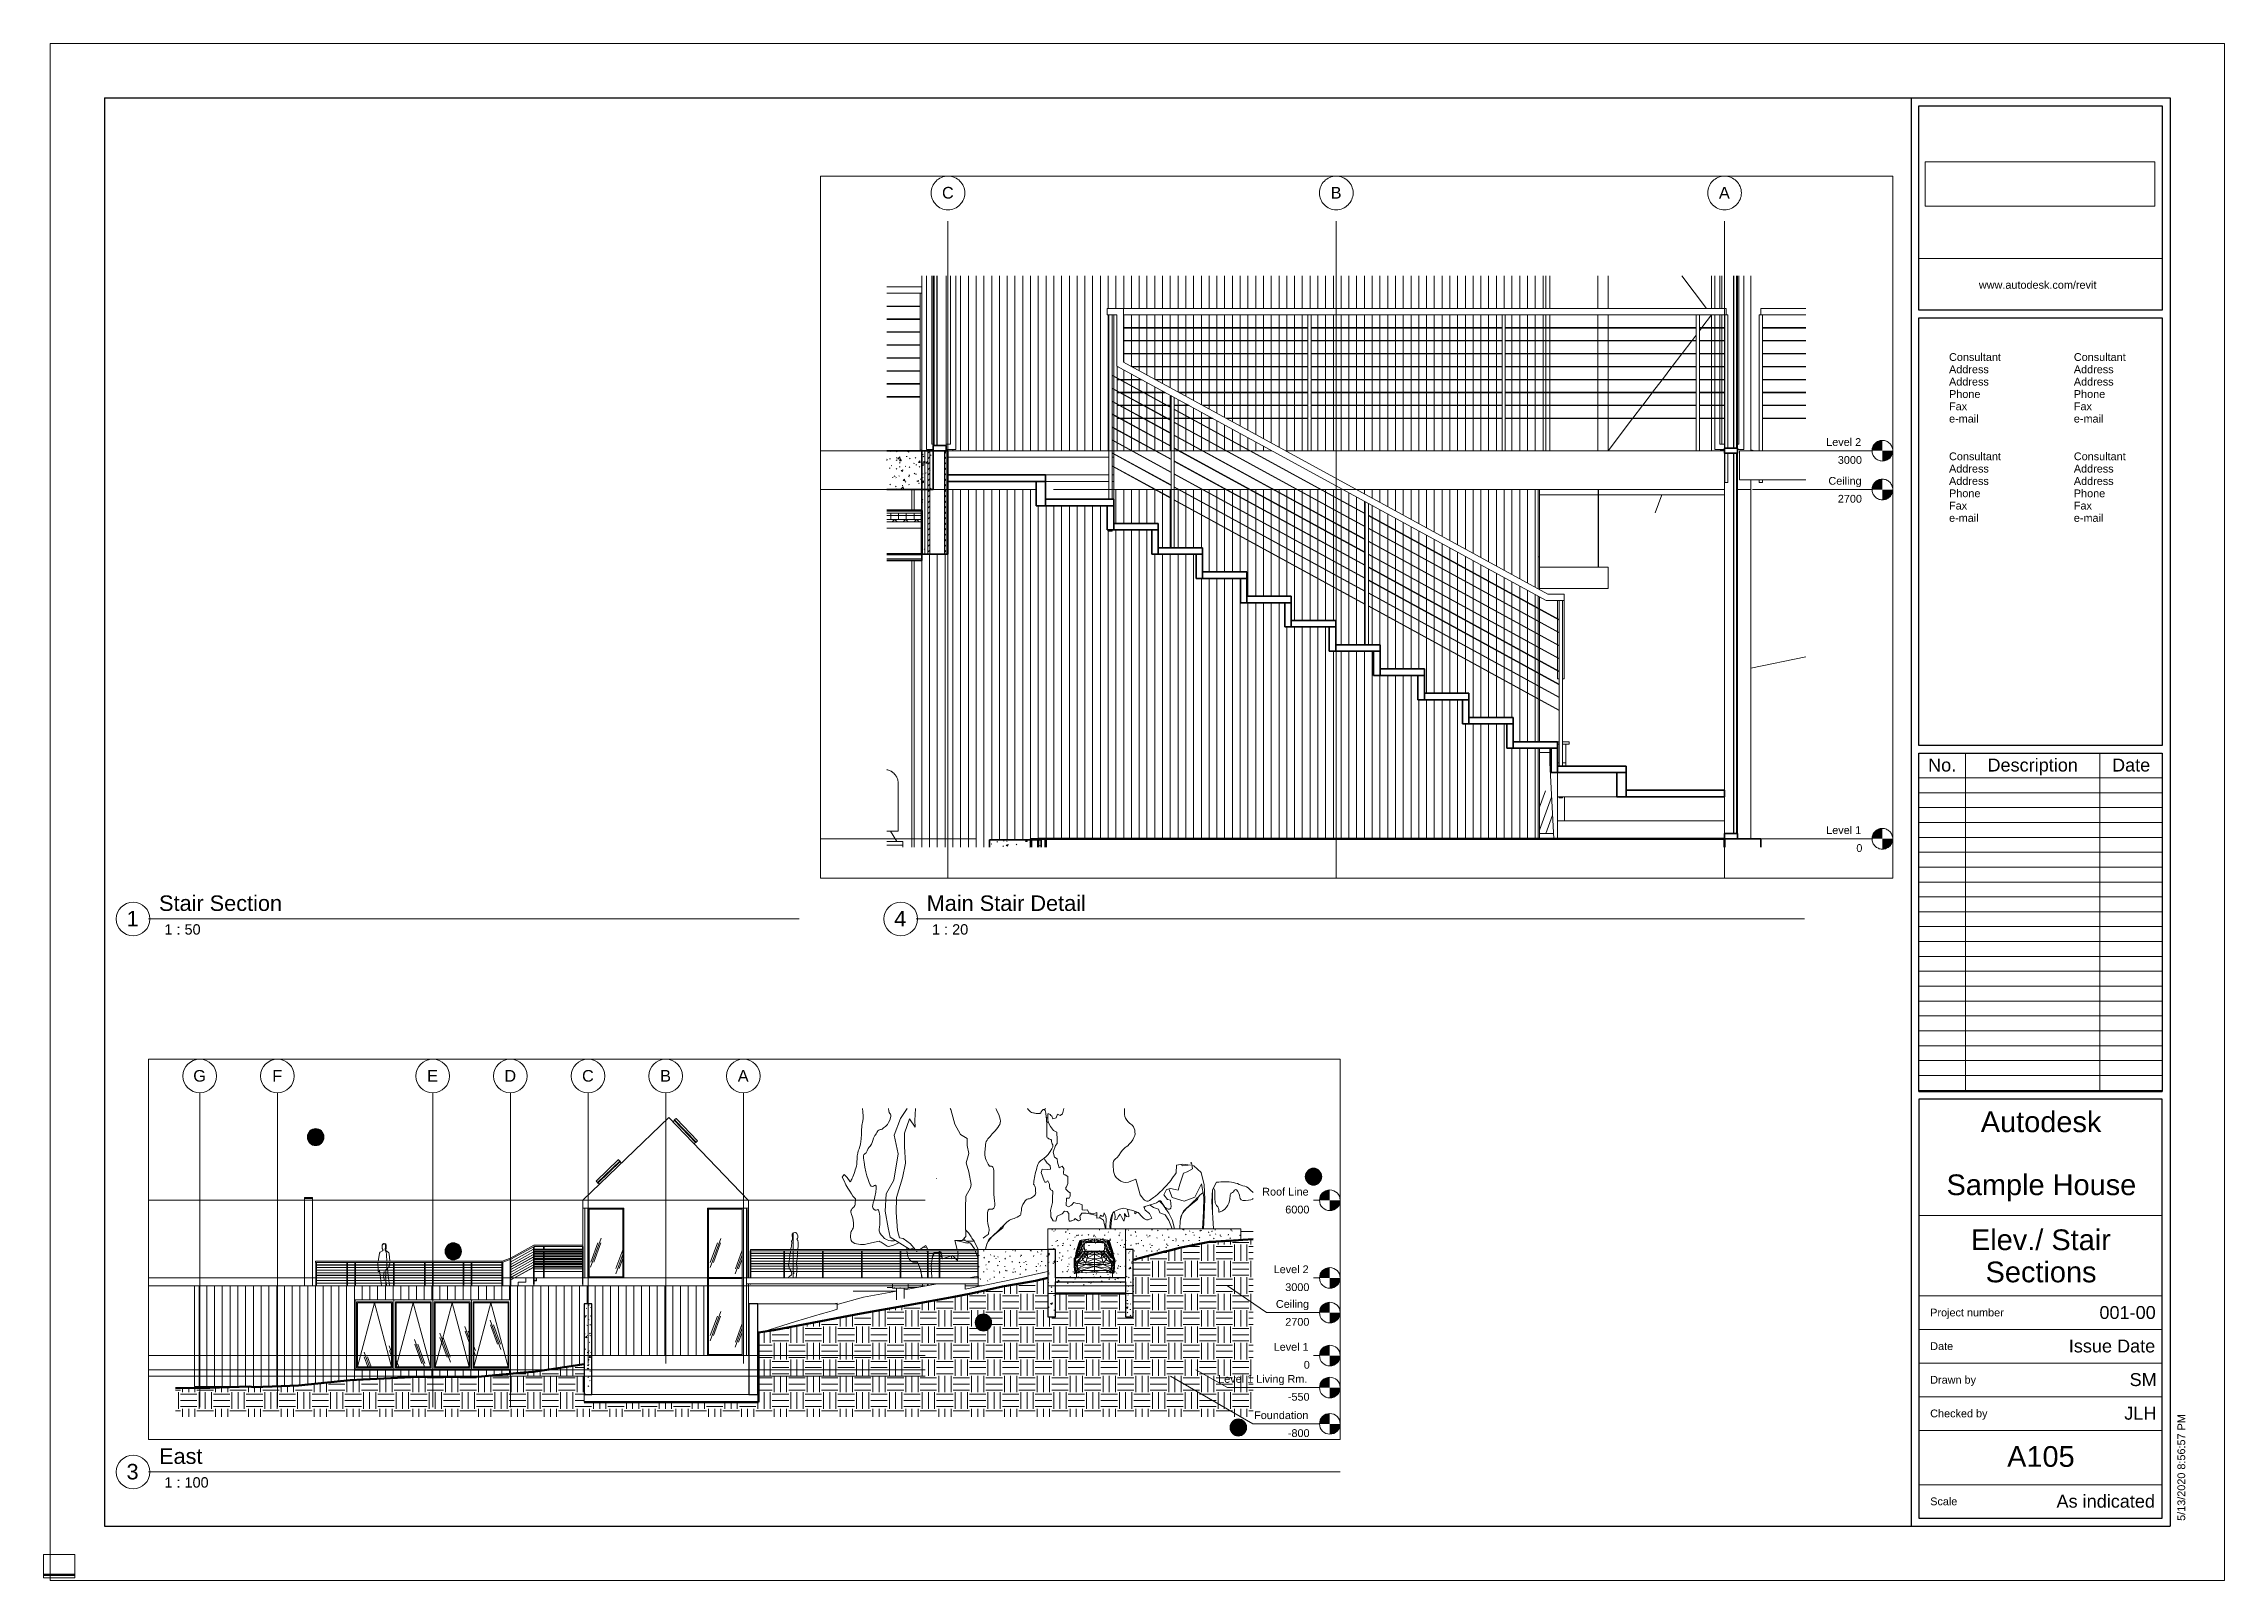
# Paper-space layout 'Layout1' of a CAD drawing. Header units: millimetres. Extents: x 0 to 842, y -1 to 593.
# The model-space entities are those that its viewports show. They can reach past a viewport. Long polylines and large blocks are cut down to what shows.
import ezdxf

# ---------------------------------------------------------------- set-up
doc = ezdxf.new("R2010")
doc.units = ezdxf.units.MM
for name, pattern in [('Dash - Tight', [4.5, 3, -1.5]), ('Grid Line', [22.225, 12.7, -3.175, 3.175, -3.175]), ('Hidden', [7.14375, 4.7625, -2.38125])]:
    doc.linetypes.add(name, pattern=pattern)
for name, color, linetype, lineweight in [('A-ANNO-NOTE', 131, 'Continuous', 9), ('A-CLNG', 13, 'Continuous', 18), ('A-DETL-GENF', 92, 'Continuous', 18), ('A-DETL-THIN', 151, 'Continuous', 9), ('A-DOOR', 31, 'Continuous', 18), ('A-DOOR-FRAM', 31, 'Continuous', 18), ('A-FLOR', 192, 'Continuous', 18), ('A-FLOR-HRAL', 11, 'Continuous', 18), ('A-FLOR-LEVL', 51, 'Continuous', 9), ('A-FLOR-PATT', 8, 'Continuous', 50), ('A-GENM', 13, 'Continuous', 9), ('A-GLAZ', 151, 'Continuous', 18), ('A-GLAZ-CURT', 52, 'Continuous', 18), ('A-GLAZ-CWMG', 51, 'Continuous', 18), ('A-ROOF', 132, 'Continuous', 18), ('A-ROOF-PATT', 132, 'Continuous', 50), ('A-WALL', 113, 'Continuous', 18), ('A-WALL-PATT', 111, 'Continuous', 18), ('C-BLDG-PADS', 91, 'Continuous', 18), ('C-TOPO', 7, 'Continuous', 18), ('E-LITE-EQPM', 33, 'Continuous', 18), ('G-ANNO-SCHD', 231, 'Continuous', 9), ('G-ANNO-TTLB', 6, 'Continuous', 9), ('G-ANNO-TTLB-MEDM', 33, 'Continuous', 25), ('G-ANNO-TTLB-THIN', 151, 'Continuous', 9), ('I-FURN', 30, 'Continuous', 18), ('I-WALL', 2, 'Continuous', 18), ('L-PLNT', 71, 'Continuous', 9), ('L-SITE-WALL', 31, 'Continuous', 9), ('S-COLS', 52, 'Continuous', 18), ('S-FNDN', 32, 'Continuous', 9), ('S-GRID', 1, 'Continuous', 9), ('S-GRID-IDEN', 1, 'Continuous', 9), ('S-STRS', 31, 'Continuous', 18)]:
    doc.layers.add(name, color=color, linetype=linetype, lineweight=lineweight)
doc.layers.add('G-ANNO-NPLT', color=191, linetype='Continuous', plot=False)
doc.styles.add('Arial_10', font='arial.ttf', dxfattribs={"height": 4})
doc.styles.add('Arial_11', font='arial.ttf', dxfattribs={"height": 6})
doc.styles.add('Arial_3', font='arial.ttf', dxfattribs={"height": 300})
doc.styles.add('Arial_4', font='arial.ttf', dxfattribs={"height": 450})
doc.styles.add('Arial_5', font='arial.ttf', dxfattribs={"height": 60})
doc.styles.add('Arial_6', font='arial.ttf', dxfattribs={"height": 90})
doc.styles.add('Arial_7', font='arial.ttf', dxfattribs={"height": 3})
doc.styles.add('Arial_8', font='arial.ttf', dxfattribs={"height": 5})
doc.styles.add('Arial_9', font='arial.ttf', dxfattribs={"height": 8})
doc.styles.add('Arial_B', font='arialbd.ttf', dxfattribs={"height": 446.484375})
picture_1 = doc.add_image_def('image1.png', size_in_pixel=(1063, 206))
pattern_1 = [(0, (31539.26, 1200), (635, 635), [635, -635]), (0, (31539.26, 1438.1), (635, 635), [635, -635]), (0, (31539.26, 1676.25), (635, 635), [635, -635]), (90, (31618.63, 1755.6), (-635, 635), [635, -635]), (90, (31856.76, 1755.6), (-635, 635), [635, -635]), (90, (32094.9, 1755.6), (-635, 635), [635, -635])]
pattern_2 = [(50, (31539.26, 1200), (728.737, -63.756), [76.2, -838.2]), (355, (31539.26, 1200), (-140.972, 764.228), [60.96, -670.56]), (100.451, (31600, 1194.7), (587.77, 700.467), [64.76, -712.36]), (46.184, (31539.3, 1403.2), (1084.316, -168.17), [114.3, -1257.3]), (96.636, (31629.6, 1389.2), (949.61, 989.71), [97.14, -1068.54]), (351.184, (31539.3, 1403.2), (949.62, 989.7), [91.44, -1005.84]), (21, (31640.86, 1352.4), (606.458, -409.06), [76.2, -838.2]), (326, (31640.86, 1352.4), (247.208, 736.753), [60.96, -670.56]), (71.451, (31691.4, 1318.3), (853.668, 327.685), [64.76, -712.36]), (37.5, (31539.26, 1200), (12.3547, 338.22), [33.528, -628.904, 33.528, -647.192, -673.1]), (37.5, (31539.26, 1200), (12.3547, 338.22), [-1343.152, 33.528, -639.572]), (7.5, (31539.26, 1200), (267.279, 400.722), [33.528, -354.584, 33.528, -613.664, -256.54]), (7.5, (31539.26, 1200), (267.279, 400.722), [-1035.304, 33.528, -223.012]), (327.5, (31312.7, 1200), (542.3633, -22.9153), [33.528, -220.472, 33.528, -758.952, -1051.56]), (327.5, (31312.7, 1200), (542.3633, -22.9153), [-1046.48, 33.528, -1018.032]), (317.5, (31211.1, 1200), (592.517, 101.707), [33.528, -296.672, 33.528, -492.76, -746.76]), (317.5, (31211.1, 1200), (592.517, 101.707), [-856.488, 33.528, -713.232])]
pattern_3 = [(0, (31539.26, 1200), (812.8, 203.2), [33.528, -576.072, 33.528, -576.072, -3251.2]), (0, (31539.26, 1200), (812.8, 203.2), [-1219.2, 33.528, -1185.672, 33.528, -576.072, -1422.4]), (0, (31539.26, 1200), (812.8, 203.2), [-3048, 33.528, -372.872, 33.528, -982.472]), (120, (31844.06, 1301.6), (-582.3764, 602.3054), [33.528, -576.072, 33.528, -576.072, -3251.2]), (120, (31844.06, 1301.6), (-582.3764, 602.3054), [-1219.2, 33.528, -1185.672, 33.528, -576.072, -1422.4]), (120, (31844.06, 1301.6), (-582.3764, 602.3054), [-3048, 33.528, -372.872, 33.528, -982.472]), (240, (31945.66, 1708), (-230.4236, -805.5054), [33.528, -576.072, 33.528, -576.072, -3251.2]), (240, (31945.66, 1708), (-230.4236, -805.5054), [-1219.2, 33.528, -1185.672, 33.528, -576.072, -1422.4]), (240, (31945.66, 1708), (-230.4236, -805.5054), [-3048, 33.528, -372.872, 33.528, -982.472])]
pattern_4 = [(90, (55636.12, 3699.34), (-60, 4e-15), [])]
pattern_5 = [(45, (55636.117, 3699.34), (-21.2132, 21.2132), [])]
pattern_6 = [(0, (55636.117, 3699.34), (162.56, 40.64), [6.706, -115.214, 6.706, -115.214, -650.24]), (0, (55636.117, 3699.34), (162.56, 40.64), [-243.84, 6.706, -237.134, 6.706, -115.214, -284.48]), (0, (55636.117, 3699.34), (162.56, 40.64), [-609.6, 6.706, -74.574, 6.706, -196.494]), (120, (55697.077, 3719.66), (-116.47527, 120.4611), [6.706, -115.214, 6.706, -765.454]), (120, (55697.077, 3719.66), (-116.47527, 120.4611), [-128.626, -115.214, 6.706, -237.134, -406.4]), (120, (55697.077, 3719.66), (-116.47527, 120.4611), [-487.68, 6.706, -115.214, 6.706, -277.774]), (120, (55697.077, 3719.66), (-116.47527, 120.4611), [-616.306, -74.574, 6.706, -196.494]), (240, (55717.397, 3800.94), (-46.08473, -161.1011), [6.706, -115.214, 6.706, -765.454]), (240, (55717.397, 3800.94), (-46.08473, -161.1011), [-128.626, -115.214, 6.706, -237.134, -406.4]), (240, (55717.397, 3800.94), (-46.08473, -161.1011), [-487.68, 6.706, -115.214, 6.706, -277.774]), (240, (55717.397, 3800.94), (-46.08473, -161.1011), [-616.306, -74.574, 6.706, -196.494])]
pattern_7 = [(50, (55636.12, 3699.34), (145.7474, -12.7507), [15.24, -167.64]), (355, (55636.12, 3699.34), (-28.194, 152.846), [12.192, -134.112]), (100.451, (55648.26, 3698.28), (117.554, 140.0937), [12.952, -142.472]), (46.184, (55636.12, 3739.98), (216.8635, -33.634), [22.86, -251.46]), (96.636, (55654.19, 3737.18), (189.922, 197.942), [19.428, -213.708]), (351.184, (55636.12, 3739.98), (189.9245, 197.94), [18.288, -201.168]), (21, (55656.44, 3729.82), (121.2919, -81.8118), [15.24, -167.64]), (326, (55656.44, 3729.82), (49.4422, 147.3507), [12.192, -134.112]), (71.451, (55666.54, 3723), (170.7338, 65.5375), [12.952, -142.472]), (37.5, (55636.117, 3699.34), (2.47086, 67.64346), [6.706, -125.781, 6.706, -129.438, -134.62]), (37.5, (55636.117, 3699.34), (2.47086, 67.64346), [-268.63, 6.706, -127.914]), (7.5, (55636.12, 3699.34), (53.4554, 80.144), [6.706, -70.917, 6.706, -122.733, -51.308]), (7.5, (55636.12, 3699.34), (53.4554, 80.144), [-207.061, 6.706, -44.602]), (327.5, (55590.803, 3699.34), (108.47233, -4.58285), [6.706, -44.094, 6.706, -151.79, -210.312]), (327.5, (55590.803, 3699.34), (108.47233, -4.58285), [-209.296, 6.706, -203.606]), (317.5, (55570.48, 3699.34), (118.5031, 20.3417), [6.706, -59.334, 6.706, -98.552, -149.352]), (317.5, (55570.48, 3699.34), (118.5031, 20.3417), [-171.298, 6.706, -142.646])]

psp = doc.layouts.get("Layout1")

# ---------------------------------------------------------------- texts
at = {"layer": 'G-ANNO-SCHD', "char_height": 5, "attachment_point": 2, "line_spacing_factor": 0.941778, "style": 'Arial_8'}
for s, insert, width in [('No.', (733.47, 316.65), 12.9776), ('Description', (768.44, 316.65), 41.6875), ('Date', (806.47, 316.65), 17.6299)]:
    psp.add_mtext(s, dxfattribs=dict(at, insert=insert, width=width))
at = {"layer": 'G-ANNO-TTLB', "attachment_point": 1}
for s, insert, char_height, width, style in [('Stair Section', (44.6, 263.76), 6, 58.1223, 'Arial_11'), ('Main Stair Detail', (341.16, 263.76), 6, 75.1983, 'Arial_11'), ('1', (32.04, 257.78), 6, 5.692, 'Arial_11'), ('4', (328.6, 257.78), 6, 5.692, 'Arial_11'), (' 1 : 50', (45.12, 252.62), 4, 19, 'Arial_10'), (' 1 : 20', (341.67, 252.62), 4, 19, 'Arial_10'), ('Autodesk', (748.39, 180.27), 8, 56.038, 'Arial_9'), ('Sample House', (735.16, 155.91), 8, 88.1055, 'Arial_9'), ('Elev./ Stair', (744.61, 134.66), 8, 65.1772, 'Arial_9'), ('Sections', (750.24, 122.22), 8, 51.5485, 'Arial_9'), ('001-00', (794.23, 105.05), 5, 26.9367, 'Arial_8'), ('Issue Date', (782.4, 92.11), 5, 41.2869, 'Arial_8'), ('SM', (805.89, 79.11), 5, 12.827, 'Arial_8'), ('JLH', (803.83, 66.11), 5, 15.3122, 'Arial_8'), ('A105', (758.57, 50.9), 8, 31.346, 'Arial_9'), ('3', (32.04, 44.04), 6, 5.692, 'Arial_11'), ('East', (44.6, 50.02), 6, 20.5232, 'Arial_11'), (' 1 : 100', (45.12, 38.88), 4, 22.7679, 'Arial_10'), ('As indicated', (777.64, 32.11), 5, 47.0591, 'Arial_8')]:
    psp.add_mtext(s, dxfattribs=dict(at, insert=insert, char_height=char_height, width=width, style=style))

msp = doc.modelspace()

# ---------------------------------------------------------------- texts
at = {"layer": 'A-FLOR-LEVL', "attachment_point": 1}
for s, insert, char_height, width, style in [('Roof Line', (54912.4, 6484.4), 300, 2212.657, 'Arial_3'), ('6000', (55804.2, 5792.6), 300, 1154.43, 'Arial_3'), ('Level 2', (55355.4, 3484.4), 300, 1675.527, 'Arial_3'), ('Level 2', (66524.2, 3096.9), 60, 335.105, 'Arial_5'), ('3000', (66614, 2958.5), 60, 230.886, 'Arial_5'), ('Ceiling', (66541.4, 2796.9), 60, 314.261, 'Arial_5'), ('3000', (55804.2, 2792.6), 300, 1154.43, 'Arial_3'), ('2700', (66614, 2658.5), 60, 230.886, 'Arial_5'), ('Ceiling', (55441.4, 2144.5), 300, 1571.307, 'Arial_3'), ('2700', (55804.2, 1452.7), 300, 1154.43, 'Arial_3'), ('Level 1', (55355.4, 484.4), 300, 1675.527, 'Arial_3'), ('Level 1', (66524.2, 96.9), 60, 335.105, 'Arial_5'), ('0', (66757, -41.5), 60, 57.721, 'Arial_5'), ('0', (56519.2, -207.4), 300, 288.607, 'Arial_3'), ('Level 1 Living Rm.', (53212.4, -753.3), 300, 4272.994, 'Arial_3'), ('-550', (55904.2, -1445.1), 300, 1034.177, 'Arial_3'), ('Foundation', (54601.4, -2155.6), 300, 2589.451, 'Arial_3'), ('-800', (55904.2, -2847.5), 300, 1034.177, 'Arial_3')]:
    msp.add_mtext(s, dxfattribs=dict(at, insert=insert, char_height=char_height, width=width, style=style))
at = {"layer": 'S-GRID-IDEN', "attachment_point": 1}
for s, insert, char_height, width, style in [('G', (13616.3, 11036.5), 450, 601.266, 'Arial_4'), ('C', (28636.3, 11036.5), 450, 553.164, 'Arial_4'), ('F', (16669.3, 11036.5), 450, 472.996, 'Arial_4'), ('E', (22652.8, 11036.5), 450, 513.08, 'Arial_4'), ('D', (25636.3, 11036.5), 450, 553.164, 'Arial_4'), ('B', (31652.8, 11036.5), 450, 513.08, 'Arial_4'), ('A', (34652.8, 11036.5), 450, 513.08, 'Arial_4'), ('C', (59692.3, 5039), 90, 110.633, 'Arial_6'), ('B', (62695.6, 5039), 90, 102.616, 'Arial_6'), ('A', (65695.6, 5039), 90, 102.616, 'Arial_6')]:
    msp.add_mtext(s, dxfattribs=dict(at, insert=insert, char_height=char_height, width=width, style=style))

# ---------------------------------------------------------------- blocks, each defined once
blk = doc.blocks.new('A1 metric - A1 metric-382615-Elev__ Stair Sections')
at = {"layer": 'G-ANNO-TTLB-MEDM'}
for p, q in [((23.5, 572), (23.5, 20)), ((23.5, 572), (821.5, 572)), ((721.5, 572), (721.5, 20)), ((724.5, 490), (724.5, 569)), ((724.5, 569), (818.5, 569)), ((818.5, 569), (818.5, 490)), ((821.5, 572), (821.5, 20)), ((818.5, 490), (724.5, 490)), ((724.5, 321.76), (724.5, 487)), ((724.5, 487), (818.5, 487)), ((818.5, 487), (818.5, 321.76)), ((818.5, 321.76), (724.5, 321.76)), ((724.5, 188), (724.5, 318.76)), ((724.5, 318.76), (818.5, 318.76)), ((818.5, 318.76), (818.5, 188)), ((724.5, 188), (818.5, 188)), ((818.5, 185), (724.5, 185)), ((724.5, 185), (724.5, 23)), ((818.5, 23), (818.5, 185)), ((23.5, 20), (821.5, 20)), ((724.5, 23), (818.5, 23))]:
    blk.add_line(p, q, dxfattribs=at)
at = {"layer": 'G-ANNO-TTLB-THIN'}
for p, q in [((2.5, 593), (2.5, -1)), ((842.5, 593), (2.5, 593)), ((842.5, -1), (842.5, 593)), ((724.5, 510), (818.5, 510)), ((724.5, 140), (818.5, 140)), ((724.5, 109), (818.5, 109)), ((724.5, 96), (818.5, 96)), ((724.5, 83), (818.5, 83)), ((724.5, 70), (818.5, 70)), ((724.5, 57), (818.5, 57)), ((724.5, 36), (818.5, 36)), ((2.5, -1), (842.5, -1))]:
    blk.add_line(p, q, dxfattribs=at)
at = {"layer": 'G-ANNO-TTLB', "char_height": 3, "attachment_point": 1, "style": 'Arial_7'}
for s, insert, width in [('www.autodesk.com/revit', (747.65, 501.24), 56.3586), ('Consultant', (736.13, 473.35), 24.692), ('Consultant', (784.34, 473.35), 24.692), ('Address', (736.13, 468.59), 18.9198), ('Address', (736.13, 463.83), 18.9198), ('Address', (784.34, 468.59), 18.9198), ('Address', (784.34, 463.83), 18.9198), ('Phone', (736.13, 459.06), 14.9916), ('Phone', (784.34, 459.06), 14.9916), ('e-mail', (736.13, 449.54), 14.1097), ('Fax', (736.13, 454.3), 8.4979), ('e-mail', (784.34, 449.54), 14.1097), ('Fax', (784.34, 454.3), 8.4979), ('Address', (736.13, 430.21), 18.9198), ('Consultant', (736.13, 434.97), 24.692), ('Address', (784.34, 430.21), 18.9198), ('Consultant', (784.34, 434.97), 24.692), ('Address', (736.13, 425.44), 18.9198), ('Address', (784.34, 425.44), 18.9198), ('Phone', (736.13, 420.68), 14.9916), ('Fax', (736.13, 415.92), 8.4979), ('Phone', (784.34, 420.68), 14.9916), ('Fax', (784.34, 415.92), 8.4979), ('e-mail', (736.13, 411.16), 14.1097), ('e-mail', (784.34, 411.16), 14.1097), ('Project number', (728.85, 104.04), 35.1941), ('Date', (728.85, 91.05), 10.903), ('Drawn by', (728.85, 78.04), 21.7257), ('Checked by', (728.85, 65.04), 27.2574), ('Scale', (728.85, 31.05), 12.9072)]:
    blk.add_mtext(s, dxfattribs=dict(at, insert=insert, width=width))
at = {"layer": 'G-ANNO-TTLB'}
image = blk.add_image(picture_1, insert=(726.92, 530.16), size_in_units=(88.77, 17.2), dxfattribs=at)
image.dxf.flags = 7
blk = doc.blocks.new('Viewport - M_View Title-4169-Elev__ Stair Sections')
at = {"layer": 'G-ANNO-TTLB'}
for start, end in [(360, 180), (180, 0)]:
    blk.add_arc((-6, 0), 6.5, start, end, dxfattribs=at)
blk = doc.blocks.new('Entrance door - Entrance door-978910-East')
at = {"layer": 'A-DOOR', "lineweight": 9}
for p, q in [((2948.4, 5650), (2925.4, 5650)), ((2948.4, 3010), (2948.4, 5650)), ((2925.1, 3010), (2948.4, 3010))]:
    blk.add_line(p, q, dxfattribs=at)
blk = doc.blocks.new('M_Skylight - 1180 x 1170mm-507058-East')
at = {"layer": 'A-GLAZ', "lineweight": 9}
for p, q in [((199.6, 9162.8), (181.3, 9145.2)), ((199.6, 9162.8), (1028.4, 8301.3)), ((181.3, 9145.2), (144.7, 9110)), ((144.7, 9110), (119.6, 9106.1)), ((119.6, 9106.1), (968.6, 8223.6)), ((119.6, 9106.1), (120.6, 9099.8)), ((120.6, 9099.8), (962.4, 8224.8)), ((144.7, 9110), (973.5, 8248.5)), ((135.9, 9083.9), (80.3, 9030.4)), ((1010.1, 8283.7), (1028.4, 8301.3)), ((973.5, 8248.5), (1010.1, 8283.7)), ((968.6, 8223.6), (973.5, 8248.5)), ((891.5, 8187.2), (947.1, 8240.7)), ((962.4, 8224.8), (968.6, 8223.6))]:
    blk.add_line(p, q, dxfattribs=at)
blk = doc.blocks.new('M_Skylight - 1180 x 1170mm-V7-East')
at = {"layer": 'A-GLAZ', "lineweight": 9}
for p, q in [((-2888.5, 6745.1), (-2027, 7573.9)), ((-2027, 7573.9), (-2009.4, 7555.6)), ((-2009.4, 7555.6), (-1974.2, 7519)), ((-2835.7, 6690.2), (-1974.2, 7519)), ((-1974.2, 7519), (-1949.3, 7514.1)), ((-2831.7, 6665.1), (-1949.3, 7514.1)), ((-2825.5, 6666.1), (-1950.5, 7507.8)), ((-1949.3, 7514.1), (-1950.5, 7507.8)), ((-1912.9, 7436.9), (-1966.4, 7492.5)), ((-2888.5, 6745.1), (-2870.9, 6726.8)), ((-2870.9, 6726.8), (-2835.7, 6690.2)), ((-2835.7, 6690.2), (-2831.7, 6665.1)), ((-2756.1, 6625.8), (-2809.5, 6681.4)), ((-2831.7, 6665.1), (-2825.5, 6666.1))]:
    blk.add_line(p, q, dxfattribs=at)
blk = doc.blocks.new('fire place hang - fire place hang-785282-East')
at = {"layer": 'A-GENM'}
for p, q in [((-14151.6, 6110), (-14151.6, 6070)), ((-13851.6, 6110), (-14151.6, 6110)), ((-13851.6, 6070), (-13851.6, 6110)), ((-14151.6, 6070), (-13851.6, 6070)), ((-14151.6, 6065), (-14151.6, 2700)), ((-13851.6, 6065), (-14151.6, 6065)), ((-13851.6, 2700), (-13851.6, 6065))]:
    blk.add_line(p, q, dxfattribs=at)
blk = doc.blocks.new('System Panel - Glazed-708065-East')
at = {"layer": 'A-GLAZ-CURT', "lineweight": 9}
h = blk.add_hatch(dxfattribs=at)
h.set_pattern_fill('FP_13', color=256, style=0, pattern_type=2)
h.set_pattern_definition([(70, (2116.4, 2010), (-973.9, 248.05), [800, -2500]), (70, (2108.4, 1810), (-973.9, 248.05), [1200, -2100]), (70, (2238.4, 2010), (-973.9, 248.05), [800, -2500])])
h.paths.add_polyline_path([(2328.1, 40), (2758.4, 40), (2758.4, 2980), (1458.4, 2980), (1458.4, 40), (1677.5, 40)])
blk = doc.blocks.new('Rectangular Mullion - 64 x 128 rectangular-708062-East')
at = {"layer": 'A-GLAZ-CWMG', "lineweight": 9}
for p, q in [((1458.4, 5660), (1458.4, 5700)), ((2758.4, 5700), (2758.4, 5660)), ((2758.4, 5660), (1458.4, 5660))]:
    blk.add_line(p, q, dxfattribs=at)
blk = doc.blocks.new('Rectangular Mullion - 64 x 128 rectangular-708063-East')
at = {"layer": 'A-GLAZ-CWMG', "lineweight": 9}
for p, q in [((1458.4, 0), (1458.4, 40)), ((1458.4, 40), (2758.4, 40)), ((2758.4, 40), (2758.4, 0))]:
    blk.add_line(p, q, dxfattribs=at)
blk = doc.blocks.new('Rectangular Mullion - 64 x 128 rectangular-459666-East')
at = {"layer": 'A-GLAZ-CWMG', "lineweight": 9}
blk.add_line((1458.4, 3000), (1458.4, 0), dxfattribs=at)
blk = doc.blocks.new('Rectangular Mullion - 64 x 128 rectangular-526918-East')
at = {"layer": 'A-GLAZ-CWMG', "lineweight": 9}
blk.add_line((2758.4, 3000), (2758.4, 5700), dxfattribs=at)
blk = doc.blocks.new('System Panel - Glazed-708066-East')
at = {"layer": 'A-GLAZ-CURT', "lineweight": 9}
h = blk.add_hatch(dxfattribs=at)
h.set_pattern_fill('FP_14', color=256, style=0, pattern_type=2)
h.set_pattern_definition([(70, (2116.4, 4840), (-973.9, 248.05), [800, -2500]), (70, (2108.4, 4640), (-973.9, 248.05), [1200, -2100]), (70, (2238.4, 4840), (-973.9, 248.05), [800, -2500])])
h.paths.add_polyline_path([(1677.5, 3020), (2758.4, 3020), (2758.4, 5660), (1458.4, 5660), (1458.4, 3020)])
blk = doc.blocks.new('Rectangular Mullion - 64 x 128 rectangular-526917-East')
at = {"layer": 'A-GLAZ-CWMG', "lineweight": 9}
blk.add_line((1458.4, 5700), (1458.4, 3000), dxfattribs=at)
blk = doc.blocks.new('Rectangular Mullion - 64 x 128 rectangular-459090-East')
at = {"layer": 'A-GLAZ-CWMG', "lineweight": 9}
blk.add_line((2758.4, 0), (2758.4, 3000), dxfattribs=at)
blk = doc.blocks.new('Rectangular Mullion - 64 x 128 rectangular-708064-East')
at = {"layer": 'A-GLAZ-CWMG', "lineweight": 9}
for p, q in [((1458.4, 2980), (1458.4, 3020)), ((2758.4, 3020), (1458.4, 3020)), ((2758.4, 3020), (2758.4, 2980)), ((2758.4, 2980), (1458.4, 2980))]:
    blk.add_line(p, q, dxfattribs=at)
blk = doc.blocks.new('System Panel - Glazed-846325-East')
at = {"layer": 'A-GLAZ-CURT', "lineweight": 9}
h = blk.add_hatch(dxfattribs=at)
h.set_pattern_fill('FP_15', color=256, style=0, pattern_type=2)
h.set_pattern_definition([(70, (-2503.6, 4850), (-973.9, 248.05), [800, -2500]), (70, (-2511.6, 4650), (-973.9, 248.05), [1200, -2100]), (70, (-2381.6, 4850), (-973.9, 248.05), [800, -2500])])
h.paths.add_polyline_path([(-1861.6, 3040), (-1861.6, 5660), (-3161.6, 5660), (-3161.6, 3040), (-2226.3, 3040)])
blk = doc.blocks.new('Rectangular Mullion - 64 x 128 rectangular-846326-East')
at = {"layer": 'A-GLAZ-CWMG', "lineweight": 9}
for p, q in [((-3161.6, 5660), (-3161.6, 5700)), ((-1861.6, 5700), (-1861.6, 5660)), ((-3161.6, 5660), (-1861.6, 5660))]:
    blk.add_line(p, q, dxfattribs=at)
blk = doc.blocks.new('Rectangular Mullion - 64 x 128 rectangular-846327-East')
at = {"layer": 'A-GLAZ-CWMG', "lineweight": 9}
for p, q in [((-3161.6, 3000), (-3161.6, 3040)), ((-1861.6, 3040), (-3161.6, 3040)), ((-1861.6, 3040), (-1861.6, 3000))]:
    blk.add_line(p, q, dxfattribs=at)
blk = doc.blocks.new('Rectangular Mullion - 64 x 128 rectangular-709618-East')
at = {"layer": 'A-GLAZ-CWMG', "lineweight": 9}
blk.add_line((-1861.6, 5700), (-1861.6, 3000), dxfattribs=at)
blk = doc.blocks.new('Rectangular Mullion - 64 x 128 rectangular-709619-East')
at = {"layer": 'A-GLAZ-CWMG', "lineweight": 9}
blk.add_line((-3161.6, 3000), (-3161.6, 5700), dxfattribs=at)
blk = doc.blocks.new('M_L-Anglel-Column - L127X127X9_5-709206-East')
at = {"layer": 'S-COLS', "lineweight": 9}
for p, q in [((2798.4, 5700), (2798.4, 0)), ((2807.9, 0), (2807.9, 5700)), ((2925.4, 0), (2925.4, 5700)), ((2925.4, 0), (2925.4, 5700))]:
    blk.add_line(p, q, dxfattribs=at)
at = {"layer": 'S-COLS', "linetype": 'Hidden', "lineweight": 9}
blk.add_line((2807.9, 5700), (2807.9, 0), dxfattribs=at)
blk = doc.blocks.new('M_L-Anglel-Column - L127X127X9_5-709940-East')
at = {"layer": 'S-COLS', "lineweight": 9}
for p, q in [((-3328.6, 5700), (-3328.6, 3000)), ((-3328.6, 5700), (-3328.6, 3000)), ((-3211.1, 5700), (-3211.1, 3000)), ((-3201.6, 3000), (-3201.6, 5700))]:
    blk.add_line(p, q, dxfattribs=at)
at = {"layer": 'S-COLS', "linetype": 'Hidden', "lineweight": 9}
blk.add_line((-3211.1, 5700), (-3211.1, 3000), dxfattribs=at)
blk = doc.blocks.new('Single Window - Standard-818874-East')
at = {"layer": 'A-GLAZ', "lineweight": 9}
h = blk.add_hatch(dxfattribs=at)
h.set_pattern_fill('FP_16', color=256, style=0, pattern_type=2)
h.set_pattern_definition([(110, (-6959.6, -1050), (973.9, 248.05), [800, -2500]), (110, (-6951.6, -1250), (973.9, 248.05), [1200, -2100]), (110, (-7081.6, -1050), (973.9, 248.05), [800, -2500])])
h.paths.add_polyline_path([(-6291.6, -440), (-6291.6, 2040), (-7611.6, 2040), (-7611.6, -440), (-7431.4, -440)])
for p, q in [((-6201.6, 2150), (-7701.6, 2150)), ((-7701.6, 2150), (-7701.6, -530)), ((-6201.6, -530), (-6201.6, 2150)), ((-7641.6, -470), (-7641.6, 2070)), ((-7641.6, 2070), (-6261.6, 2070)), ((-6261.6, 2070), (-6261.6, -470)), ((-7611.6, 2040), (-7611.6, -440)), ((-7611.6, 2040), (-6291.6, 2040)), ((-6291.6, -440), (-6291.6, 2040)), ((-7611.6, -440), (-6291.6, -440)), ((-6261.6, -470), (-7641.6, -470)), ((-7701.6, -550), (-7701.6, -530)), ((-6201.6, -530), (-7701.6, -530)), ((-6201.6, -530), (-6201.6, -550)), ((-7701.6, -560), (-7701.6, -550)), ((-7701.6, -550), (-6201.6, -550)), ((-6201.6, -550), (-6201.6, -560)), ((-7701.6, -560), (-6201.6, -560))]:
    blk.add_line(p, q, dxfattribs=at)
at = {"layer": 'A-GLAZ', "linetype": 'Dash - Tight', "lineweight": 9}
for p, q in [((-6951.6, 2040), (-7611.6, -440)), ((-6291.6, -440), (-6951.6, 2040))]:
    blk.add_line(p, q, dxfattribs=at)
blk = doc.blocks.new('Railing - 25mm-489599-East')
at = {"layer": 'A-FLOR-HRAL', "lineweight": 9}
for p, q in [((4360.9, 3000), (4360.9, 4050)), ((4385.9, 4050), (4385.9, 3000))]:
    blk.add_line(p, q, dxfattribs=at)
blk = doc.blocks.new('Railing - 25mm-490134-East')
at = {"layer": 'A-FLOR-HRAL', "lineweight": 9}
for p, q in [((3078.4, 4050), (3065.9, 4050)), ((3065.9, 3000), (3065.9, 4050)), ((3090.9, 4050), (3090.9, 3000)), ((3065.9, 2753), (3065.9, 2775)), ((3090.9, 2775), (3090.9, 2753)), ((3065.9, 2753), (3090.9, 2753))]:
    blk.add_line(p, q, dxfattribs=at)
blk = doc.blocks.new('Railing - 25mm-V8-East')
at = {"layer": 'A-FLOR-HRAL', "lineweight": 9}
for p, q in [((11860.9, 3000), (11860.9, 4050)), ((11860.9, 2753), (11860.9, 2775)), ((11860.9, 2753), (11873.4, 2753))]:
    blk.add_line(p, q, dxfattribs=at)
blk = doc.blocks.new('Railing - Railing-931378-East')
at = {"layer": 'A-FLOR-HRAL', "lineweight": 9}
for p, q in [((4360.9, 3951.6), (3090.9, 3951.6)), ((3090.9, 3948.4), (4360.9, 3948.4)), ((5860.9, 3951.6), (4385.9, 3951.6)), ((4385.9, 3948.4), (5860.9, 3948.4)), ((7360.9, 3951.6), (5885.9, 3951.6)), ((5885.9, 3948.4), (7360.9, 3948.4)), ((8860.9, 3951.6), (7385.9, 3951.6)), ((7385.9, 3948.4), (8860.9, 3948.4)), ((10360.9, 3951.6), (8885.9, 3951.6)), ((8885.9, 3948.4), (10360.9, 3948.4)), ((11860.9, 3951.6), (10385.9, 3951.6)), ((10385.9, 3948.4), (11860.9, 3948.4)), ((4360.9, 3851.6), (3090.9, 3851.6)), ((3090.9, 3848.4), (4360.9, 3848.4)), ((5860.9, 3851.6), (4385.9, 3851.6)), ((4385.9, 3848.4), (5860.9, 3848.4)), ((7360.9, 3851.6), (5885.9, 3851.6)), ((5885.9, 3848.4), (7360.9, 3848.4)), ((8860.9, 3851.6), (7385.9, 3851.6)), ((7385.9, 3848.4), (8860.9, 3848.4)), ((10360.9, 3851.6), (8885.9, 3851.6)), ((8885.9, 3848.4), (10360.9, 3848.4)), ((11860.9, 3851.6), (10385.9, 3851.6)), ((10385.9, 3848.4), (11860.9, 3848.4)), ((4360.9, 3751.6), (3090.9, 3751.6)), ((3090.9, 3748.4), (4360.9, 3748.4)), ((5860.9, 3751.6), (4385.9, 3751.6)), ((4385.9, 3748.4), (5860.9, 3748.4)), ((7360.9, 3751.6), (5885.9, 3751.6)), ((5885.9, 3748.4), (7360.9, 3748.4)), ((8860.9, 3751.6), (7385.9, 3751.6)), ((7385.9, 3748.4), (8860.9, 3748.4)), ((10360.9, 3751.6), (8885.9, 3751.6)), ((8885.9, 3748.4), (10360.9, 3748.4)), ((11860.9, 3751.6), (10385.9, 3751.6)), ((10385.9, 3748.4), (11860.9, 3748.4)), ((4360.9, 3651.6), (3090.9, 3651.6)), ((5860.9, 3651.6), (4385.9, 3651.6)), ((7360.9, 3651.6), (5885.9, 3651.6)), ((8860.9, 3651.6), (7385.9, 3651.6)), ((10360.9, 3651.6), (8885.9, 3651.6)), ((11860.9, 3651.6), (10385.9, 3651.6)), ((3090.9, 3648.4), (4360.9, 3648.4)), ((4385.9, 3648.4), (5860.9, 3648.4)), ((5885.9, 3648.4), (7360.9, 3648.4)), ((7385.9, 3648.4), (8860.9, 3648.4)), ((8885.9, 3648.4), (10360.9, 3648.4)), ((10385.9, 3648.4), (11860.9, 3648.4)), ((4360.9, 3551.6), (3090.9, 3551.6)), ((5860.9, 3551.6), (4385.9, 3551.6)), ((7360.9, 3551.6), (5885.9, 3551.6)), ((8860.9, 3551.6), (7385.9, 3551.6)), ((10360.9, 3551.6), (8885.9, 3551.6)), ((11860.9, 3551.6), (10385.9, 3551.6)), ((3090.9, 3548.4), (4360.9, 3548.4)), ((4385.9, 3548.4), (5860.9, 3548.4)), ((5885.9, 3548.4), (7360.9, 3548.4)), ((7385.9, 3548.4), (8860.9, 3548.4)), ((8885.9, 3548.4), (10360.9, 3548.4)), ((10385.9, 3548.4), (11860.9, 3548.4)), ((4360.9, 3451.6), (3090.9, 3451.6)), ((5860.9, 3451.6), (4385.9, 3451.6)), ((7360.9, 3451.6), (5885.9, 3451.6)), ((8860.9, 3451.6), (7385.9, 3451.6)), ((10360.9, 3451.6), (8885.9, 3451.6)), ((11860.9, 3451.6), (10385.9, 3451.6)), ((3090.9, 3448.4), (4360.9, 3448.4)), ((4385.9, 3448.4), (5860.9, 3448.4)), ((5885.9, 3448.4), (7360.9, 3448.4)), ((7385.9, 3448.4), (8860.9, 3448.4)), ((8885.9, 3448.4), (10360.9, 3448.4)), ((10385.9, 3448.4), (11860.9, 3448.4)), ((4360.9, 3351.6), (3090.9, 3351.6)), ((3090.9, 3348.4), (4360.9, 3348.4)), ((5860.9, 3351.6), (4385.9, 3351.6)), ((4385.9, 3348.4), (5860.9, 3348.4)), ((7360.9, 3351.6), (5885.9, 3351.6)), ((5885.9, 3348.4), (7360.9, 3348.4)), ((8860.9, 3351.6), (7385.9, 3351.6)), ((7385.9, 3348.4), (8860.9, 3348.4)), ((10360.9, 3351.6), (8885.9, 3351.6)), ((8885.9, 3348.4), (10360.9, 3348.4)), ((11860.9, 3351.6), (10385.9, 3351.6)), ((10385.9, 3348.4), (11860.9, 3348.4)), ((4360.9, 3251.6), (3090.9, 3251.6)), ((3090.9, 3248.4), (4360.9, 3248.4)), ((5860.9, 3251.6), (4385.9, 3251.6)), ((4385.9, 3248.4), (5860.9, 3248.4)), ((7360.9, 3251.6), (5885.9, 3251.6)), ((5885.9, 3248.4), (7360.9, 3248.4)), ((8860.9, 3251.6), (7385.9, 3251.6)), ((7385.9, 3248.4), (8860.9, 3248.4)), ((10360.9, 3251.6), (8885.9, 3251.6)), ((8885.9, 3248.4), (10360.9, 3248.4)), ((11860.9, 3251.6), (10385.9, 3251.6)), ((10385.9, 3248.4), (11860.9, 3248.4))]:
    blk.add_line(p, q, dxfattribs=at)
for name, p in [('Railing - 25mm-490134-East', (0, 0)), ('Railing - 25mm-489599-East', (0, 0)), ('Railing - 25mm-489599-East', (1500, 0)), ('Railing - 25mm-489599-East', (3000, 0)), ('Railing - 25mm-489599-East', (4500, 0)), ('Railing - 25mm-489599-East', (6000, 0)), ('Railing - 25mm-V8-East', (0, 0))]:
    blk.add_blockref(name, p)
blk = doc.blocks.new('Top Rail Type - Top Rail_Internal_-931539-East')
at = {"layer": 'A-FLOR-HRAL', "lineweight": 9}
for p, q in [((3078.4, 4050), (3078.4, 4100)), ((11873.4, 4100), (3078.4, 4100)), ((3078.4, 4050), (11873.4, 4050))]:
    blk.add_line(p, q, dxfattribs=at)
blk = doc.blocks.new('Railing - 25mm-V9-East')
at = {"layer": 'A-FLOR-HRAL', "lineweight": 9}
for p, q in [((-4916.1, 3000), (-4916.1, 4050)), ((-4891.1, 3000), (-4891.1, 4050)), ((-4891.1, 3000), (-4916.1, 3000))]:
    blk.add_line(p, q, dxfattribs=at)
blk = doc.blocks.new('Railing - 25mm-V10-East')
at = {"layer": 'A-FLOR-HRAL', "lineweight": 9}
for p, q in [((-5314.1, 4050), (-5301.6, 4050)), ((-5314.1, 2753), (-5314.1, 4050)), ((-5289.1, 2753), (-5289.1, 4050)), ((-5289.1, 2753), (-5314.1, 2753))]:
    blk.add_line(p, q, dxfattribs=at)
blk = doc.blocks.new('Railing - 25mm-V11-East')
at = {"layer": 'A-FLOR-HRAL', "lineweight": 9}
for p, q in [((-3416.1, 2753), (-3416.1, 4050)), ((-3403.6, 4050), (-3391.1, 4050)), ((-3391.1, 3000), (-3391.1, 4050)), ((-3403.6, 2753), (-3416.1, 2753))]:
    blk.add_line(p, q, dxfattribs=at)
blk = doc.blocks.new('Railing - Railing-932863-East')
at = {"layer": 'A-FLOR-HRAL', "lineweight": 9}
for p, q in [((-4916.1, 3951.6), (-5289.1, 3951.6)), ((-5289.1, 3948.4), (-4916.1, 3948.4)), ((-3416.1, 3951.6), (-4891.1, 3951.6)), ((-4891.1, 3948.4), (-3416.1, 3948.4)), ((-4916.1, 3851.6), (-5289.1, 3851.6)), ((-5289.1, 3848.4), (-4916.1, 3848.4)), ((-3416.1, 3851.6), (-4891.1, 3851.6)), ((-4891.1, 3848.4), (-3416.1, 3848.4)), ((-4916.1, 3751.6), (-5289.1, 3751.6)), ((-5289.1, 3748.4), (-4916.1, 3748.4)), ((-3416.1, 3751.6), (-4891.1, 3751.6)), ((-4891.1, 3748.4), (-3416.1, 3748.4)), ((-4916.1, 3651.6), (-5289.1, 3651.6)), ((-3416.1, 3651.6), (-4891.1, 3651.6)), ((-5289.1, 3648.4), (-4916.1, 3648.4)), ((-4891.1, 3648.4), (-3416.1, 3648.4)), ((-4916.1, 3551.6), (-5289.1, 3551.6)), ((-3416.1, 3551.6), (-4891.1, 3551.6)), ((-5289.1, 3548.4), (-4916.1, 3548.4)), ((-4891.1, 3548.4), (-3416.1, 3548.4)), ((-4916.1, 3451.6), (-5289.1, 3451.6)), ((-3416.1, 3451.6), (-4891.1, 3451.6)), ((-5289.1, 3448.4), (-4916.1, 3448.4)), ((-4891.1, 3448.4), (-3416.1, 3448.4)), ((-4916.1, 3351.6), (-5289.1, 3351.6)), ((-5289.1, 3348.4), (-4916.1, 3348.4)), ((-3416.1, 3351.6), (-4891.1, 3351.6)), ((-4891.1, 3348.4), (-3416.1, 3348.4)), ((-4916.1, 3251.6), (-5289.1, 3251.6)), ((-5289.1, 3248.4), (-4916.1, 3248.4)), ((-3416.1, 3251.6), (-4891.1, 3251.6)), ((-4891.1, 3248.4), (-3416.1, 3248.4))]:
    blk.add_line(p, q, dxfattribs=at)
for name in ['Railing - 25mm-V10-East', 'Railing - 25mm-V9-East', 'Railing - 25mm-V11-East']:
    blk.add_blockref(name, (0, 0))
blk = doc.blocks.new('Top Rail Type - Top Rail_Internal_-932867-East')
at = {"layer": 'A-FLOR-HRAL', "lineweight": 9}
for p, q in [((-5301.6, 4050), (-5301.6, 4100)), ((-3403.6, 4100), (-5301.6, 4100)), ((-3403.6, 4100), (-3403.6, 4050)), ((-5301.6, 4050), (-3403.6, 4050))]:
    blk.add_line(p, q, dxfattribs=at)
blk = doc.blocks.new('Railing - 25mm-975088-East')
at = {"layer": 'A-FLOR-HRAL', "lineweight": 9}
for p, q in [((-4916.1, 4100), (-4916.1, 4216.7)), ((-4891.1, 4100), (-4891.1, 4216.7)), ((-4916.1, 3000), (-4916.1, 4050)), ((-4891.1, 3000), (-4891.1, 4050)), ((-4891.1, 3000), (-4916.1, 3000))]:
    blk.add_line(p, q, dxfattribs=at)
blk = doc.blocks.new('Railing - 25mm-975084-East')
at = {"layer": 'A-FLOR-HRAL', "lineweight": 9}
for p, q in [((-5289.1, 4100), (-5289.1, 4216.4)), ((-5314.1, 2753), (-5314.1, 4202.5)), ((-5289.1, 2753), (-5289.1, 4050)), ((-5289.1, 2753), (-5314.1, 2753))]:
    blk.add_line(p, q, dxfattribs=at)
blk = doc.blocks.new('Railing - 25mm-976242-East')
at = {"layer": 'A-FLOR-HRAL', "lineweight": 9}
for p, q in [((-6214.1, 3702.5), (-6189.1, 3716.4)), ((-6189.1, 2700), (-6189.1, 3716.4)), ((-6214.1, 2700), (-6214.1, 3702.5))]:
    blk.add_line(p, q, dxfattribs=at)
blk = doc.blocks.new('Railing - 25mm-V12-East')
at = {"layer": 'A-FLOR-HRAL', "lineweight": 9}
for p, q in [((-3416.1, 4100), (-3416.1, 4216.7)), ((-3403.6, 4216.7), (-3391.1, 4216.7)), ((-3391.1, 3000), (-3391.1, 4216.7)), ((-3416.1, 2753), (-3416.1, 4050)), ((-3403.6, 2753), (-3416.1, 2753))]:
    blk.add_line(p, q, dxfattribs=at)
blk = doc.blocks.new('Railing - Railing-933812-East')
at = {"layer": 'A-FLOR-HRAL', "lineweight": 9}
for p, q in [((-5314.1, 4111.5), (-6189.1, 3625.4)), ((-4916.1, 4118.3), (-5289.1, 4118.3)), ((-5289.1, 4115.1), (-4916.1, 4115.1)), ((-3416.1, 4118.3), (-4891.1, 4118.3)), ((-4891.1, 4115.1), (-3416.1, 4115.1)), ((-6189.1, 3621.8), (-5314.1, 4107.9)), ((-5314.1, 4011.5), (-6189.1, 3525.4)), ((-4916.1, 4018.3), (-5289.1, 4018.3)), ((-5289.1, 4015.1), (-4916.1, 4015.1)), ((-3416.1, 4018.3), (-4891.1, 4018.3)), ((-4891.1, 4015.1), (-3416.1, 4015.1)), ((-6189.1, 3521.8), (-5314.1, 4007.9)), ((-5314.1, 3911.5), (-6189.1, 3425.4)), ((-4916.1, 3918.3), (-5289.1, 3918.3)), ((-5289.1, 3915.1), (-4916.1, 3915.1)), ((-3416.1, 3918.3), (-4891.1, 3918.3)), ((-4891.1, 3915.1), (-3416.1, 3915.1)), ((-6189.1, 3421.8), (-5314.1, 3907.9)), ((-5314.1, 3811.5), (-6189.1, 3325.4)), ((-4916.1, 3818.3), (-5289.1, 3818.3)), ((-5289.1, 3815.1), (-4916.1, 3815.1)), ((-3416.1, 3818.3), (-4891.1, 3818.3)), ((-4891.1, 3815.1), (-3416.1, 3815.1)), ((-6189.1, 3321.8), (-5314.1, 3807.9)), ((-4916.1, 3718.3), (-5289.1, 3718.3)), ((-3416.1, 3718.3), (-4891.1, 3718.3)), ((-5314.1, 3711.5), (-6189.1, 3225.4)), ((-6189.1, 3221.8), (-5314.1, 3707.9)), ((-5289.1, 3715.1), (-4916.1, 3715.1)), ((-4891.1, 3715.1), (-3416.1, 3715.1)), ((-4916.1, 3618.3), (-5289.1, 3618.3)), ((-3416.1, 3618.3), (-4891.1, 3618.3)), ((-5314.1, 3611.5), (-6189.1, 3125.4)), ((-6189.1, 3121.8), (-5314.1, 3607.9)), ((-5289.1, 3615.1), (-4916.1, 3615.1)), ((-4891.1, 3615.1), (-3416.1, 3615.1)), ((-4916.1, 3518.3), (-5289.1, 3518.3)), ((-3416.1, 3518.3), (-4891.1, 3518.3)), ((-5314.1, 3511.5), (-6189.1, 3025.4)), ((-6189.1, 3021.8), (-5314.1, 3507.9)), ((-5289.1, 3515.1), (-4916.1, 3515.1)), ((-4891.1, 3515.1), (-3416.1, 3515.1)), ((-4916.1, 3418.3), (-5289.1, 3418.3)), ((-5289.1, 3415.1), (-4916.1, 3415.1)), ((-3416.1, 3418.3), (-4891.1, 3418.3)), ((-4891.1, 3415.1), (-3416.1, 3415.1)), ((-5314.1, 3411.5), (-6189.1, 2925.4)), ((-6189.1, 2921.8), (-5314.1, 3407.9))]:
    blk.add_line(p, q, dxfattribs=at)
for name in ['Railing - 25mm-975084-East', 'Railing - 25mm-975088-East', 'Railing - 25mm-V12-East', 'Railing - 25mm-976242-East']:
    blk.add_blockref(name, (0, 0))
blk = doc.blocks.new('Top Rail Type - Top Rail_Internal_-933816-East')
at = {"layer": 'A-FLOR-HRAL', "lineweight": 9}
for p, q in [((-5301.6, 4266.7), (-6201.6, 3766.7)), ((-3403.6, 4266.7), (-5301.6, 4266.7)), ((-3403.6, 4266.7), (-3403.6, 4216.7)), ((-5288.6, 4216.7), (-6180.6, 3721.1)), ((-3403.6, 4216.7), (-5288.6, 4216.7)), ((-6201.6, 3766.7), (-6515.7, 3650.3)), ((-6180.6, 3721.1), (-6515.7, 3597)), ((-6515.7, 3597), (-6515.7, 3650.3))]:
    blk.add_line(p, q, dxfattribs=at)
blk = doc.blocks.new('Railing - 25mm-V13-East')
at = {"layer": 'A-FLOR-HRAL', "lineweight": 9}
for p, q in [((-7714.1, 2700), (-7714.1, 3600)), ((-7689.1, 2700), (-7689.1, 3600))]:
    blk.add_line(p, q, dxfattribs=at)
blk = doc.blocks.new('Railing - 25mm-V14-East')
at = {"layer": 'A-FLOR-HRAL', "lineweight": 9}
for p, q in [((-12524.1, 3501.1), (-12524.1, 3600)), ((-12499.1, 3600), (-12499.1, 3501.1)), ((-12524.1, 3401.1), (-12524.1, 3498.9)), ((-12499.1, 3498.9), (-12499.1, 3401.1)), ((-12524.1, 3301.1), (-12524.1, 3398.9)), ((-12499.1, 3398.9), (-12499.1, 3301.1)), ((-12524.1, 3201.1), (-12524.1, 3298.9)), ((-12499.1, 3298.9), (-12499.1, 3201.1)), ((-12524.1, 3101.1), (-12524.1, 3198.9)), ((-12499.1, 3198.9), (-12499.1, 3101.1)), ((-12524.1, 3001.1), (-12524.1, 3098.9)), ((-12499.1, 3098.9), (-12499.1, 3001.1)), ((-12524.1, 2901.1), (-12524.1, 2998.9)), ((-12499.1, 2998.9), (-12499.1, 2901.1)), ((-12524.1, 2801.1), (-12524.1, 2898.9)), ((-12499.1, 2898.9), (-12499.1, 2801.1)), ((-12524.1, 2700), (-12524.1, 2798.9)), ((-12499.1, 2798.9), (-12499.1, 2700))]:
    blk.add_line(p, q, dxfattribs=at)
blk = doc.blocks.new('Railing - 25mm-V15-East')
at = {"layer": 'A-FLOR-HRAL', "lineweight": 9}
for p, q in [((-10999.1, 2808.8), (-10999.1, 2800.6)), ((-10999.1, 2799.4), (-10999.1, 2700))]:
    blk.add_line(p, q, dxfattribs=at)
blk = doc.blocks.new('Railing - 25mm-V16-East')
at = {"layer": 'A-FLOR-HRAL', "lineweight": 9}
for p, q in [((-9524.1, 3500.4), (-9524.1, 3600)), ((-9499.1, 3600), (-9499.1, 3500.4)), ((-9524.1, 3400.5), (-9524.1, 3499.6)), ((-9499.1, 3499.6), (-9499.1, 3400.5)), ((-9524.1, 3300.4), (-9524.1, 3399.6)), ((-9499.1, 3399.6), (-9499.1, 3300.4)), ((-9524.1, 3200.4), (-9524.1, 3299.6)), ((-9499.1, 3299.6), (-9499.1, 3200.4)), ((-9524.1, 3100.4), (-9524.1, 3199.6)), ((-9499.1, 3199.6), (-9499.1, 3100.4)), ((-9524.1, 3000.4), (-9524.1, 3099.6)), ((-9499.1, 3099.6), (-9499.1, 3000.4)), ((-9524.1, 2900.4), (-9524.1, 2999.6)), ((-9499.1, 2999.6), (-9499.1, 2900.4)), ((-9524.1, 2800.4), (-9524.1, 2899.6)), ((-9499.1, 2899.6), (-9499.1, 2800.4)), ((-9524.1, 2700), (-9524.1, 2799.6)), ((-9499.1, 2799.6), (-9499.1, 2700))]:
    blk.add_line(p, q, dxfattribs=at)
blk = doc.blocks.new('Railing - 25mm-V17-East')
at = {"layer": 'A-FLOR-HRAL', "lineweight": 9}
for p, q in [((-8024.1, 3501.1), (-8024.1, 3600)), ((-7999.1, 3600), (-7999.1, 3501.1)), ((-8024.1, 3401.1), (-8024.1, 3498.9)), ((-7999.1, 3498.9), (-7999.1, 3401.1)), ((-8024.1, 3301.1), (-8024.1, 3398.9)), ((-7999.1, 3398.9), (-7999.1, 3301.1)), ((-8024.1, 3201.1), (-8024.1, 3298.9)), ((-7999.1, 3298.9), (-7999.1, 3201.1)), ((-8024.1, 3101.1), (-8024.1, 3198.9)), ((-7999.1, 3198.9), (-7999.1, 3101.1)), ((-8024.1, 3001.1), (-8024.1, 3098.9)), ((-7999.1, 3098.9), (-7999.1, 3001.1)), ((-8024.1, 2901.1), (-8024.1, 2998.9)), ((-7999.1, 2998.9), (-7999.1, 2901.1)), ((-8024.1, 2801.1), (-8024.1, 2898.9)), ((-7999.1, 2898.9), (-7999.1, 2801.1)), ((-8024.1, 2700), (-8024.1, 2798.9)), ((-7999.1, 2798.9), (-7999.1, 2700))]:
    blk.add_line(p, q, dxfattribs=at)
blk = doc.blocks.new('Railing - 25mm-V18-East')
at = {"layer": 'A-FLOR-HRAL', "lineweight": 9}
for p, q in [((-13714.1, 2700), (-13714.1, 3600)), ((-13689.1, 2700), (-13689.1, 3600))]:
    blk.add_line(p, q, dxfattribs=at)
blk = doc.blocks.new('Railing - 25mm-V19-East')
at = {"layer": 'A-FLOR-HRAL', "lineweight": 9}
for p, q in [((-6534.1, 2700), (-6534.1, 3600)), ((-6515.7, 3600), (-6521.6, 3600)), ((-6509.1, 2700), (-6509.1, 3599.5))]:
    blk.add_line(p, q, dxfattribs=at)
blk = doc.blocks.new('Railing - 25mm-V20-East')
at = {"layer": 'A-FLOR-HRAL', "lineweight": 9}
for q in [(-6507.6, 3600), (-6499.1, 2700)]:
    blk.add_line((-6499.1, 3600), q, dxfattribs=at)
blk = doc.blocks.new('Railing - Railing-933841-East')
at = {"layer": 'A-FLOR-HRAL', "lineweight": 9}
for p, q in [((-12214.1, 3501.6), (-13689.1, 3501.6)), ((-13689.1, 3498.4), (-12214.1, 3498.4)), ((-10714.1, 3501.6), (-12189.1, 3501.6)), ((-12189.1, 3498.4), (-10714.1, 3498.4)), ((-9214.1, 3501.6), (-10689.1, 3501.6)), ((-10689.1, 3498.4), (-9214.1, 3498.4)), ((-7714.1, 3501.6), (-9189.1, 3501.6)), ((-9189.1, 3498.4), (-7714.1, 3498.4)), ((-6534.1, 3501.6), (-7689.1, 3501.6)), ((-7689.1, 3498.4), (-6534.1, 3498.4)), ((-12214.1, 3401.6), (-13689.1, 3401.6)), ((-13689.1, 3398.4), (-12214.1, 3398.4)), ((-10714.1, 3401.6), (-12189.1, 3401.6)), ((-12189.1, 3398.4), (-10714.1, 3398.4)), ((-9214.1, 3401.6), (-10689.1, 3401.6)), ((-10689.1, 3398.4), (-9214.1, 3398.4)), ((-7714.1, 3401.6), (-9189.1, 3401.6)), ((-9189.1, 3398.4), (-7714.1, 3398.4)), ((-6534.1, 3401.6), (-7689.1, 3401.6)), ((-7689.1, 3398.4), (-6534.1, 3398.4)), ((-12214.1, 3301.6), (-13689.1, 3301.6)), ((-13689.1, 3298.4), (-12214.1, 3298.4)), ((-10714.1, 3301.6), (-12189.1, 3301.6)), ((-12189.1, 3298.4), (-10714.1, 3298.4)), ((-9214.1, 3301.6), (-10689.1, 3301.6)), ((-10689.1, 3298.4), (-9214.1, 3298.4)), ((-7714.1, 3301.6), (-9189.1, 3301.6)), ((-9189.1, 3298.4), (-7714.1, 3298.4)), ((-6534.1, 3301.6), (-7689.1, 3301.6)), ((-7689.1, 3298.4), (-6534.1, 3298.4)), ((-12214.1, 3201.6), (-13689.1, 3201.6)), ((-10714.1, 3201.6), (-12189.1, 3201.6)), ((-9214.1, 3201.6), (-10689.1, 3201.6)), ((-7714.1, 3201.6), (-9189.1, 3201.6)), ((-6534.1, 3201.6), (-7689.1, 3201.6)), ((-13689.1, 3198.4), (-12214.1, 3198.4)), ((-12189.1, 3198.4), (-10714.1, 3198.4)), ((-10689.1, 3198.4), (-9214.1, 3198.4)), ((-9189.1, 3198.4), (-7714.1, 3198.4)), ((-7689.1, 3198.4), (-6534.1, 3198.4)), ((-12214.1, 3101.6), (-13689.1, 3101.6)), ((-10714.1, 3101.6), (-12189.1, 3101.6)), ((-9214.1, 3101.6), (-10689.1, 3101.6)), ((-7714.1, 3101.6), (-9189.1, 3101.6)), ((-6534.1, 3101.6), (-7689.1, 3101.6)), ((-13689.1, 3098.4), (-12214.1, 3098.4)), ((-12189.1, 3098.4), (-10714.1, 3098.4)), ((-10689.1, 3098.4), (-9214.1, 3098.4)), ((-9189.1, 3098.4), (-7714.1, 3098.4)), ((-7689.1, 3098.4), (-6534.1, 3098.4)), ((-12214.1, 3001.6), (-13689.1, 3001.6)), ((-10714.1, 3001.6), (-12189.1, 3001.6)), ((-9214.1, 3001.6), (-10689.1, 3001.6)), ((-7714.1, 3001.6), (-9189.1, 3001.6)), ((-6534.1, 3001.6), (-7689.1, 3001.6)), ((-13689.1, 2998.4), (-12214.1, 2998.4)), ((-12189.1, 2998.4), (-10714.1, 2998.4)), ((-10689.1, 2998.4), (-9214.1, 2998.4)), ((-9189.1, 2998.4), (-7714.1, 2998.4)), ((-7689.1, 2998.4), (-6534.1, 2998.4)), ((-12214.1, 2901.6), (-13689.1, 2901.6)), ((-13689.1, 2898.4), (-12214.1, 2898.4)), ((-10714.1, 2901.6), (-12189.1, 2901.6)), ((-12189.1, 2898.4), (-10714.1, 2898.4)), ((-9214.1, 2901.6), (-10689.1, 2901.6)), ((-10689.1, 2898.4), (-9214.1, 2898.4)), ((-7714.1, 2901.6), (-9189.1, 2901.6)), ((-9189.1, 2898.4), (-7714.1, 2898.4)), ((-6534.1, 2901.6), (-7689.1, 2901.6)), ((-7689.1, 2898.4), (-6534.1, 2898.4)), ((-12214.1, 2801.6), (-13689.1, 2801.6)), ((-13689.1, 2798.4), (-12214.1, 2798.4)), ((-10714.1, 2801.6), (-12189.1, 2801.6)), ((-12189.1, 2798.4), (-10714.1, 2798.4)), ((-9214.1, 2801.6), (-10689.1, 2801.6)), ((-10689.1, 2798.4), (-9214.1, 2798.4)), ((-7714.1, 2801.6), (-9189.1, 2801.6)), ((-9189.1, 2798.4), (-7714.1, 2798.4)), ((-6534.1, 2801.6), (-7689.1, 2801.6)), ((-7689.1, 2798.4), (-6534.1, 2798.4))]:
    blk.add_line(p, q, dxfattribs=at)
for name, p in [('Railing - 25mm-V18-East', (0, 0)), ('Railing - 25mm-V14-East', (0, 0)), ('Railing - 25mm-V13-East', (-4500, 0)), ('Railing - 25mm-V13-East', (-3000, 0)), ('Railing - 25mm-V16-East', (0, 0)), ('Railing - 25mm-V13-East', (-1500, 0)), ('Railing - 25mm-V17-East', (0, 0)), ('Railing - 25mm-V13-East', (0, 0)), ('Railing - 25mm-V19-East', (0, 0)), ('Railing - 25mm-V20-East', (0, 0)), ('Railing - 25mm-V15-East', (0, 0))]:
    blk.add_blockref(name, p)
blk = doc.blocks.new('Top Rail Type - Top Rail_Internal_-934463-East')
at = {"layer": 'A-FLOR-HRAL', "lineweight": 9}
for p, q in [((-13726.6, 3600), (-13726.6, 3650)), ((-6521.6, 3650), (-13726.6, 3650)), ((-6515.7, 3650), (-6521.6, 3650)), ((-6521.6, 3650), (-6521.6, 3600)), ((-6521.6, 3600), (-13726.6, 3600))]:
    blk.add_line(p, q, dxfattribs=at)
blk = doc.blocks.new('RPC Tree - Deciduous - Scarlet Oak - 42_-946020-East')
at = {"layer": 'L-PLNT'}
for p, q in [((17528.4, 9544.5), (17528.5, 9530.6)), ((17528.5, 9530.6), (17526.3, 9403.4)), ((17526.3, 9403.4), (17526.6, 9311.5)), ((17526.6, 9311.5), (17536, 9240.1)), ((17536, 9240.1), (17561.3, 9174.2)), ((17561.3, 9174.2), (17609.2, 9098.9)), ((17609.2, 9098.9), (17666.9, 9028.4)), ((17666.9, 9028.4), (17718, 8980.7)), ((17718, 8980.7), (17763.1, 8947.2)), ((17763.1, 8947.2), (17802.7, 8919.2)), ((17802.7, 8919.2), (17837.5, 8888.2)), ((17837.5, 8888.2), (17868.1, 8845.3)), ((17868.1, 8845.3), (17895.3, 8782)), ((17895.3, 8782), (17916.8, 8708.7)), ((17916.8, 8708.7), (17929, 8639.6)), ((17929, 8639.6), (17929.7, 8571.5)), ((17929.7, 8571.5), (17916.8, 8501.4)), ((17916.8, 8501.4), (17888.3, 8426)), ((17888.3, 8426), (17842.1, 8342.3)), ((17842.1, 8342.3), (17776.1, 8247.2)), ((17776.1, 8247.2), (17706.1, 8163.9)), ((17706.1, 8163.9), (17646.7, 8109.3)), ((17646.7, 8109.3), (17594, 8071)), ((17594, 8071), (17544, 8036.6)), ((17544, 8036.6), (17492.8, 7993.4)), ((17492.8, 7993.4), (17436.4, 7929.1)), ((17436.4, 7929.1), (17370.8, 7831.2)), ((17370.8, 7831.2), (17301.1, 7730.1)), ((17301.1, 7730.1), (17236.9, 7657.8)), ((17236.9, 7657.8), (17180.6, 7604.1)), ((17180.6, 7604.1), (17134.7, 7559.1)), ((17134.7, 7559.1), (17101.8, 7512.8)), ((17101.8, 7512.8), (17084.2, 7455)), ((17084.2, 7455), (17084.7, 7375.7)), ((19528.4, 7355.9), (19766.8, 7395.5)), ((19766.8, 7395.5), (20067.3, 7353.9)), ((17084.7, 7375.7), (17091.5, 7285.6)), ((19516.5, 7058.7), (19528.4, 7355.9)), ((20129, 7345.3), (20195.9, 7336.1)), ((20195.9, 7336.1), (20482, 7078.6)), ((17091.5, 7285.6), (17095.6, 7201.1)), ((17095.6, 7201.1), (17103.1, 7120.5)), ((17103.1, 7120.5), (17120, 7041.9)), ((20482, 7078.6), (20601.2, 6603.2)), ((19462.9, 6982.6), (19516.5, 7058.7)), ((17120, 7041.9), (17152.3, 6963.6)), ((19409.9, 6907.8), (19462.9, 6982.6)), ((17152.3, 6963.6), (17206, 6884)), ((19357.9, 6835.8), (19409.9, 6907.8)), ((17206, 6884), (17287.3, 6801.2)), ((19307.4, 6767.9), (19357.9, 6835.8)), ((17869.7, 6775.3), (17966.8, 6821.1)), ((17966.8, 6821.1), (18133.7, 6207)), ((17287.3, 6801.2), (17384.4, 6734.3)), ((17772.6, 6734.8), (17869.7, 6775.3)), ((19259.1, 6705.6), (19307.4, 6767.9)), ((17384.4, 6734.3), (17481.4, 6699.5)), ((17675.6, 6705.2), (17772.6, 6734.8)), ((21164.9, 6706.4), (21083.5, 6702.2)), ((21246.2, 6710), (21164.9, 6706.4)), ((21327.6, 6712.6), (21246.2, 6710)), ((21408.9, 6713.6), (21327.6, 6712.6)), ((21490.3, 6712.6), (21408.9, 6713.6)), ((21571.6, 6709), (21490.3, 6712.6)), ((21653, 6702.2), (21571.6, 6709)), ((17481.4, 6699.5), (17578.5, 6691.6)), ((17578.5, 6691.6), (17675.6, 6705.2)), ((19213.4, 6650.2), (19259.1, 6705.6)), ((21083.5, 6702.2), (20925.3, 6405.1)), ((21732.5, 6689.3), (21653, 6702.2)), ((21809.1, 6669.1), (21732.5, 6689.3)), ((21883.4, 6644), (21809.1, 6669.1)), ((19170.8, 6603.2), (19213.4, 6650.2)), ((20498.2, 6642.8), (20245.1, 6127.8)), ((20593.1, 6127.8), (20498.2, 6642.8)), ((21956.3, 6616.5), (21883.4, 6644)), ((22028.6, 6589), (21956.3, 6616.5)), ((19120.4, 6549.8), (19170.8, 6603.2)), ((20601.2, 6603.2), (20625.1, 6048.6)), ((22101.3, 6564), (22028.6, 6589)), ((22175, 6543.7), (22101.3, 6564)), ((19054.3, 6479), (19120.4, 6549.8)), ((22242.1, 6519.8), (22175, 6543.7)), ((22298.9, 6483), (22242.1, 6519.8)), ((20966.9, 6483.2), (21018.4, 6365.5)), ((22352.7, 6435.1), (22298.9, 6483)), ((18976.8, 6397.9), (19054.3, 6479)), ((19359.2, 6108), (19230.7, 6443.2)), ((22410.6, 6377.9), (22352.7, 6435.1)), ((21797, 6411.2), (21822.9, 6419.2)), ((21822.9, 6419.2), (21856.2, 6400.6)), ((20925.3, 6405.1), (20893.7, 5949.5)), ((21775.2, 6386.1), (21797, 6411.2)), ((18892.7, 6313.3), (18976.8, 6397.9)), ((21856.2, 6400.6), (21900.6, 6345.7)), ((21753.7, 6353.8), (21775.2, 6386.1)), ((20923.1, 5470.8), (20923.1, 6373)), ((22479.9, 6313), (22410.6, 6377.9)), ((21018.4, 6365.5), (21018.4, 6127.8)), ((21729.2, 6323.8), (21753.7, 6353.8)), ((21900.6, 6345.7), (21939.6, 6268.8)), ((18806.5, 6232.1), (18892.7, 6313.3)), ((21697.9, 6306.1), (21729.2, 6323.8)), ((21666.7, 6295.3), (21697.9, 6306.1)), ((22497.7, 6298.6), (22479.9, 6313)), ((21643.6, 6280.3), (21666.7, 6295.3)), ((21627.2, 6261.9), (21643.6, 6280.3)), ((21939.6, 6268.8), (21961.7, 6193.6)), ((21616.3, 6240.7), (21627.2, 6261.9)), ((21609.5, 6217.4), (21616.3, 6240.7)), ((18722.8, 6161.4), (18806.5, 6232.1)), ((21605.3, 6192.8), (21609.5, 6217.4)), ((18133.7, 6207), (18174.6, 6148.1)), ((21602.6, 6167.4), (21605.3, 6192.8)), ((21961.7, 6193.6), (21977.8, 6124.3)), ((21591.7, 6074.3), (21602.6, 6167.4)), ((18646.3, 6108), (18722.8, 6161.4)), ((18174.6, 6148.1), (18215.7, 6092.3)), ((20245.1, 6127.8), (19833.8, 5969.3)), ((20577.3, 5573.2), (20593.1, 6127.8)), ((21018.4, 6127.8), (21016.3, 6072.6)), ((21977.8, 6124.3), (21998.7, 6065)), ((18587.5, 6071.2), (18646.3, 6108)), ((19833.8, 5969.3), (19359.2, 6108)), ((18215.7, 6092.3), (18257.2, 6042.8)), ((18549.5, 6044.1), (18587.5, 6071.2)), ((21016.3, 6072.6), (21016.3, 6017.7)), ((21576.8, 5982.5), (21591.7, 6074.3)), ((22472.6, 6050.5), (22497.7, 6066.4)), ((21998.7, 6065), (22035.2, 6020)), ((18525.5, 6024.3), (18549.5, 6044.1)), ((20625.1, 6048.6), (20589.3, 5137.4)), ((22399.5, 6021.6), (22472.6, 6050.5)), ((18257.2, 6042.8), (18299.4, 6002.6)), ((18508.6, 6009.3), (18525.5, 6024.3)), ((22309.4, 6001.4), (22399.5, 6021.6)), ((21016.3, 6017.7), (21020.6, 5963)), ((22035.2, 6020), (22098.2, 5993.3)), ((18299.4, 6002.6), (18342.4, 5974.9)), ((18492, 5996.8), (18508.6, 6009.3)), ((22198.6, 5989.1), (22309.4, 6001.4)), ((18468.6, 5984.3), (18492, 5996.8)), ((22098.2, 5993.3), (22198.6, 5989.1)), ((18431.7, 5969.3), (18468.6, 5984.3)), ((21554.1, 5893.5), (21576.8, 5982.5)), ((18342.4, 5974.9), (18386.4, 5962.7)), ((18386.4, 5962.7), (18431.7, 5969.3)), ((21020.6, 5963), (21031.6, 5908.9)), ((20958.1, 4900), (20893.7, 5949.5)), ((21031.6, 5908.9), (21051.3, 5855.5)), ((21519.4, 5808.7), (21554.1, 5893.5)), ((21051.3, 5855.5), (21081.9, 5803)), ((21468.9, 5729.4), (21519.4, 5808.7)), ((21081.9, 5803), (21125.7, 5751.4)), ((21125.7, 5751.4), (21160, 5698)), ((21398.6, 5657), (21468.9, 5729.4)), ((21160, 5698), (21169.5, 5643.8)), ((21304.5, 5593), (21398.6, 5657)), ((21169.5, 5643.8), (21167.3, 5595.5)), ((21167.3, 5595.5), (21166.6, 5559.7)), ((21222.1, 5551.9), (21304.5, 5593)), ((20531.7, 4900), (20577.3, 5573.2)), ((21166.6, 5559.7), (21180.5, 5543)), ((21180.5, 5543), (21222.1, 5551.9)), ((20581.6, 4900), (20589.3, 5137.4))]:
    blk.add_line(p, q, dxfattribs=at)
blk = doc.blocks.new('RPC Tree - Deciduous - Honey Locust - 25_-946006-East')
at = {"layer": 'L-PLNT'}
for p, q in [((20560.7, 6303.4), (20547.3, 6293.4)), ((20547.3, 6293.4), (20494.6, 6246.5)), ((20494.6, 6246.5), (20439.6, 6195.4)), ((20439.6, 6195.4), (20382.5, 6140.8)), ((20382.5, 6140.8), (20323.8, 6083.4)), ((20340.9, 6028.1), (20384.2, 6142.5)), ((20323.8, 6083.4), (20263.9, 6023.9)), ((20160.4, 5889.7), (20340.9, 6028.1)), ((20263.9, 6023.9), (20203.1, 5962.9)), ((18865.7, 5972.8), (18877.1, 5961.5)), ((18877.1, 5961.5), (18914.9, 5927.1)), ((20203.1, 5962.9), (20142, 5901.2)), ((18914.9, 5927.1), (18949.9, 5896.1)), ((20142, 5901.2), (19801.2, 5578.3)), ((18949.9, 5896.1), (18981.8, 5865.9)), ((19917.5, 5682.1), (20160.4, 5889.7)), ((18981.8, 5865.9), (19010.5, 5833.9)), ((19010.5, 5833.9), (19036, 5797.5)), ((18528.9, 5802.9), (18505.1, 5820.9)), ((18594, 5756.9), (18528.9, 5802.9)), ((19036, 5797.5), (19060.6, 5757.6)), ((18647.4, 5723.5), (18594, 5756.9)), ((19060.6, 5757.6), (19086.7, 5717.1)), ((18686.8, 5705.2), (18647.4, 5723.5)), ((19086.7, 5717.1), (19114, 5676.1)), ((18834.1, 5659.1), (18686.8, 5705.2)), ((19114, 5676.1), (19142.2, 5634.7)), ((19767.8, 5505.9), (19917.5, 5682.1)), ((18889.4, 5520.7), (18834.1, 5659.1)), ((19142.2, 5634.7), (19171.2, 5593)), ((19171.2, 5593), (19200.6, 5551.1)), ((19801.2, 5578.3), (19699.9, 5359.2)), ((19200.6, 5551.1), (19230.3, 5509.1)), ((19092, 5439.9), (18889.4, 5520.7)), ((19230.3, 5509.1), (19376.1, 5220.8)), ((19239.4, 5220.8), (19092, 5439.9)), ((19685.4, 5268.6), (19736.6, 5438.4)), ((19699.9, 5359.2), (19672.3, 5186.2)), ((19361.7, 4900), (19239.4, 5220.8)), ((19376.1, 5220.8), (19438.6, 4944)), ((19672.3, 5186.2), (19663.1, 4920.9)), ((19438.6, 4944), (19441.1, 4900)), ((19663.7, 4900), (19663.1, 4920.9))]:
    blk.add_line(p, q, dxfattribs=at)
blk = doc.blocks.new('RPC Tree - Deciduous - Red Maple - 30_-946018-East')
at = {"layer": 'L-PLNT'}
for p, q in [((14438.6, 9495.6), (14467, 9544.5)), ((15178.4, 9544.5), (15126.4, 9346.9)), ((15126.4, 9346.9), (15044, 9278.5)), ((14575.3, 9345.1), (14562.6, 9328.3)), ((14595, 9345.7), (14575.3, 9345.1)), ((14620, 9333.4), (14595, 9345.7)), ((14562.6, 9328.3), (14558, 9292.2)), ((14649.3, 9311.3), (14620, 9333.4)), ((14936.9, 9333.3), (14879.3, 9182.7)), ((15044, 9278.5), (14936.9, 9333.3)), ((14681.2, 9282.9), (14649.3, 9311.3)), ((14558, 9292.2), (14558.5, 9246.8)), ((14714.5, 9251.1), (14681.2, 9282.9)), ((14558.5, 9246.8), (14559.8, 9204.4)), ((14755.7, 9155.3), (14714.5, 9251.1)), ((14511.9, 9203.1), (14496.3, 9209.3)), ((14542.7, 9185.8), (14511.9, 9203.1)), ((14559.8, 9204.4), (14561.9, 9164.3)), ((14561.6, 9169.4), (14542.7, 9185.8)), ((14879.3, 9182.7), (14755.7, 9155.3)), ((14561.9, 9164.3), (14564.5, 9126.2)), ((14564.5, 9126.2), (14567.6, 9089.5)), ((14567.6, 9089.5), (14571, 9053.7)), ((14555.3, 9023.8), (14571.7, 9046.6)), ((14571, 9053.7), (14574.5, 9018.4)), ((14533.1, 9002.2), (14555.3, 9023.8)), ((14574.5, 9018.4), (14665.1, 8854.2)), ((14519.2, 8991.9), (14533.1, 9002.2)), ((14665.1, 8854.2), (14780.4, 8703.6)), ((14780.4, 8703.6), (14912.2, 8635.1)), ((14912.2, 8635.1), (14928.7, 8334)), ((14928.7, 8334), (14928.7, 8197.1)), ((14928.7, 8197.1), (14854.6, 8115)), ((14854.6, 8115), (14763.9, 7854.9)), ((14763.9, 7854.9), (14821.6, 7663.3)), ((14821.6, 7663.3), (14928.7, 7608.5)), ((14420.1, 7622), (14416.6, 7627.8)), ((14449.3, 7570.5), (14420.1, 7622)), ((14928.7, 7608.5), (14936.9, 7471.6)), ((14480.7, 7518.3), (14449.3, 7570.5)), ((14511, 7475.2), (14480.7, 7518.3)), ((14540.4, 7439.7), (14511, 7475.2)), ((14936.9, 7471.6), (14994.6, 7252.6)), ((20067.3, 7432.2), (20108, 7463.6)), ((20108, 7463.6), (20150.7, 7222.9)), ((14569, 7410.2), (14540.4, 7439.7)), ((14597, 7385.4), (14569, 7410.2)), ((14624.7, 7363.6), (14597, 7385.4)), ((19727.9, 7389), (19755.7, 7329.9)), ((14652.2, 7343.3), (14624.7, 7363.6)), ((19969.3, 7356.6), (19981.2, 7365.8)), ((19755.7, 7329.9), (19969.3, 7356.6)), ((14662.8, 7209.6), (14652.2, 7343.3)), ((14994.6, 7252.6), (15109.9, 7321)), ((15109.9, 7321), (15181.3, 7230.4)), ((15181.7, 7225.8), (15180.4, 7213.9)), ((15181.3, 7230.4), (15181.9, 7231.9)), ((15182.1, 7231.1), (15181.7, 7225.8)), ((15181.9, 7231.9), (15182.1, 7231.1)), ((15180.4, 7213.9), (15177.8, 7193)), ((20150.7, 7222.9), (19947.9, 7102.6)), ((14310.5, 7075.9), (14342.5, 7209.6)), ((14342.5, 7209.6), (14545.4, 7196.2)), ((14545.4, 7196.2), (14662.8, 7209.6)), ((15177.8, 7193), (15173.6, 7161.1)), ((15173.6, 7161.1), (15167.6, 7115.7)), ((15167.6, 7115.7), (15163.9, 7069.7)), ((19947.9, 7102.6), (19809.1, 7049.1)), ((14417.3, 6755), (14310.5, 7075.9)), ((15163.9, 7069.7), (15166.3, 7035.9)), ((19809.1, 7049.1), (19713, 6781.8)), ((15166.3, 7035.9), (15173.7, 7012.2)), ((15173.7, 7012.2), (15185.1, 6996.8)), ((15185.1, 6996.8), (15199.5, 6987.4)), ((15199.5, 6987.4), (15216, 6982.1)), ((15216, 6982.1), (15233.5, 6978.8)), ((15233.5, 6978.8), (15332.4, 6924.1)), ((15332.4, 6924.1), (15332.4, 6650.3)), ((19713, 6781.8), (19659.6, 6621.3)), ((14432.6, 6723.1), (14417.3, 6755)), ((14566.8, 6755), (14541.7, 6735.4)), ((14630.8, 6621.3), (14566.8, 6755)), ((14541.7, 6735.4), (14517, 6718.2)), ((14450.6, 6705.9), (14432.6, 6723.1)), ((14517, 6718.2), (14493.4, 6705.9)), ((14471.1, 6701), (14450.6, 6705.9)), ((14493.4, 6705.9), (14471.1, 6701)), ((15332.4, 6650.3), (15282.9, 6527.1)), ((14628.7, 6587), (14630.8, 6621.3)), ((19659.6, 6621.3), (19595.6, 6394.1)), ((14627.9, 6553.2), (14628.7, 6587)), ((14629.4, 6520.3), (14627.9, 6553.2)), ((15282.9, 6527.1), (15270.9, 6509.4)), ((14634.6, 6488.8), (14629.4, 6520.3)), ((15270.9, 6509.4), (15260.8, 6491.2)), ((14644.7, 6459.2), (14634.6, 6488.8)), ((15260.8, 6491.2), (15254.6, 6472.1)), ((15254.6, 6472.1), (15254.3, 6451.6)), ((14660.8, 6431.9), (14644.7, 6459.2)), ((19296.6, 6460.9), (19147.1, 6420.8)), ((19478.1, 6420.8), (19296.6, 6460.9)), ((15254.3, 6451.6), (15261.7, 6429.1)), ((14684.2, 6407.4), (14660.8, 6431.9)), ((15261.7, 6429.1), (15278.8, 6404.2)), ((19147.1, 6420.8), (19040.4, 6206.9)), ((19595.6, 6394.1), (19478.1, 6420.8)), ((14708.2, 6387.6), (14684.2, 6407.4)), ((15278.8, 6404.2), (15307.6, 6376.5)), ((14726.1, 6373.4), (14708.2, 6387.6)), ((14738.8, 6363.9), (14726.1, 6373.4)), ((15307.6, 6376.5), (15339.1, 6350.8)), ((14747.5, 6358.2), (14738.8, 6363.9)), ((14753, 6355.2), (14747.5, 6358.2)), ((14737.6, 6086.6), (14758.9, 6354)), ((14756.5, 6354.1), (14753, 6355.2)), ((14758.9, 6354), (14756.5, 6354.1)), ((15339.1, 6350.8), (15363.7, 6331.5)), ((15363.7, 6331.5), (15382.4, 6317.6)), ((15382.4, 6317.6), (15396.6, 6308)), ((15396.6, 6308), (15407.3, 6301.7)), ((15407.3, 6301.7), (15415.7, 6297.5)), ((15415.7, 6297.5), (15423, 6294.4)), ((15423, 6294.4), (15423, 6157.5)), ((19040.4, 6206.9), (19179.2, 6033.1)), ((15423, 6157.5), (15381.8, 6089)), ((15282.9, 6089), (15274.7, 5801.6)), ((15381.8, 6089), (15282.9, 6089)), ((14737.6, 5912.8), (14737.6, 6086.6)), ((19179.2, 6033.1), (19307.3, 6006.4)), ((19307.3, 6006.4), (19328.6, 5752.4)), ((18892.1, 5980.6), (18867, 5973.7)), ((18913.4, 5975.7), (18892.1, 5980.6)), ((18867, 5973.7), (18837.5, 5952.9)), ((18931.8, 5961.5), (18913.4, 5975.7)), ((18947.8, 5940.2), (18931.8, 5961.5)), ((18837.5, 5952.9), (18800.5, 5925.8)), ((18962.5, 5914.3), (18947.8, 5940.2)), ((18800.5, 5925.8), (18754.5, 5901.5)), ((14662.8, 5605.3), (14737.6, 5912.8)), ((15480.7, 5815.3), (15563, 5911.1)), ((15563, 5911.1), (15645.4, 5883.7)), ((18976.3, 5886), (18962.5, 5914.3)), ((18754.5, 5901.5), (18701.1, 5879.6)), ((15645.4, 5883.7), (15793.7, 5870)), ((18701.1, 5879.6), (18641.6, 5859.5)), ((19051, 5779.1), (18976.3, 5886)), ((15793.7, 5870), (15884.3, 5829)), ((18641.6, 5859.5), (18577.7, 5840.8)), ((18577.7, 5840.8), (18510.8, 5823.1)), ((15884.3, 5829), (15892.6, 5637.3)), ((18510.8, 5823.1), (18442.5, 5805.8)), ((15357.1, 5746.8), (15480.7, 5815.3)), ((15274.7, 5801.6), (15357.1, 5746.8)), ((18442.5, 5805.8), (18271.6, 5752.4)), ((19069.4, 5759.1), (19051, 5779.1)), ((18284.6, 5719.8), (18338.2, 5773.2)), ((18271.6, 5752.4), (18325, 5618.7)), ((19088.4, 5739.5), (19069.4, 5759.1)), ((19328.6, 5752.4), (19319.3, 5726.8)), ((19108.5, 5720.5), (19088.4, 5739.5)), ((19130.2, 5702.6), (19108.5, 5720.5)), ((19319.3, 5726.8), (19309.1, 5702.8)), ((17502.9, 5698.9), (17332.1, 5658.8)), ((17673.7, 5645.4), (17502.9, 5698.9)), ((19154.2, 5686.1), (19130.2, 5702.6)), ((19309.1, 5702.8), (19297, 5681.8)), ((19181, 5671.4), (19154.2, 5686.1)), ((19297, 5681.8), (19282.1, 5665.4)), ((19211.2, 5658.8), (19181, 5671.4)), ((19282.1, 5665.4), (19263.4, 5655.1)), ((17332.1, 5658.8), (17097.2, 5551.8)), ((17647.3, 5568.9), (17640.1, 5655.9)), ((19240.1, 5652.4), (19211.2, 5658.8)), ((19263.4, 5655.1), (19240.1, 5652.4)), ((17844.6, 5605.3), (17673.7, 5645.4)), ((15892.6, 5637.3), (15983.2, 5623.6)), ((15983.2, 5623.6), (16098.5, 5637.3)), ((16098.5, 5637.3), (16147.9, 5514.1)), ((18325, 5618.7), (18495.8, 5485)), ((14684.2, 5498.3), (14662.8, 5605.3)), ((18058.1, 5525.1), (17844.6, 5605.3)), ((15207.4, 5578.6), (15121.9, 5471.6)), ((15314.1, 5565.2), (15207.4, 5578.6)), ((17919.1, 5577.3), (17919.1, 5473.1)), ((15378.2, 5485), (15314.1, 5565.2)), ((17696.7, 5432), (17647.3, 5568.9)), ((17097.2, 5551.8), (17033.1, 5444.9)), ((18001.5, 5527.8), (18005.6, 5544.8)), ((16320.9, 5473.1), (16452.7, 5527.8)), ((16452.7, 5527.8), (16452.7, 5308.8)), ((17082.8, 5527.8), (17136.5, 5527.8)), ((17136.5, 5527.8), (17169.4, 5377.2)), ((17919.1, 5473.1), (18001.5, 5527.8)), ((17021.2, 5226.7), (17077, 5518.1)), ((18085.6, 5493.6), (18058.1, 5525.1)), ((16147.9, 5514.1), (16320.9, 5473.1)), ((16716.4, 5390.9), (16741.1, 5514.1)), ((16741.1, 5514.1), (16807, 5390.9)), ((14684.2, 5364.7), (14684.2, 5498.3)), ((15869.3, 5498.3), (15794.6, 5391.4)), ((16040.2, 5498.3), (15869.3, 5498.3)), ((16285.7, 5458.2), (16040.2, 5498.3)), ((18113.2, 5462.2), (18085.6, 5493.6)), ((15367.5, 5284.4), (15378.2, 5485)), ((17531.9, 5322.5), (17523.7, 5486.7)), ((17523.7, 5486.7), (17606.1, 5377.2)), ((18495.8, 5485), (18581.3, 5311.2)), ((15121.9, 5471.6), (14919.1, 5391.4)), ((18141.3, 5431.1), (18113.2, 5462.2)), ((16452.7, 5409), (16285.7, 5458.2)), ((17293, 5390.9), (17350.7, 5459.4)), ((17350.7, 5459.4), (17416.6, 5336.2)), ((17033.1, 5444.9), (16979.7, 5257.7)), ((16559.8, 5322.5), (16592.8, 5432)), ((16592.8, 5432), (16650.5, 5390.9)), ((17696.7, 5363.6), (17696.7, 5432)), ((18169.9, 5400.3), (18141.3, 5431.1)), ((18199.3, 5370), (18169.9, 5400.3)), ((14919.1, 5391.4), (14865.7, 5190.9)), ((15794.6, 5391.4), (15826.6, 5244.3)), ((16650.5, 5390.9), (16716.4, 5390.9)), ((16807, 5390.9), (16815.2, 5240.4)), ((17227.1, 5254), (17293, 5390.9)), ((17169.4, 5377.2), (17153, 5240.4)), ((17606.1, 5377.2), (17696.7, 5363.6)), ((18229.5, 5340.2), (18199.3, 5370)), ((14769.6, 5204.2), (14684.2, 5364.7)), ((16638.1, 5284.4), (16564.1, 5336.6)), ((17416.6, 5336.2), (17499, 5199.3)), ((18260.9, 5311.2), (18229.5, 5340.2)), ((16452.7, 5308.8), (16559.8, 5322.5)), ((17499, 5199.3), (17531.9, 5322.5)), ((18291.4, 5286.4), (18260.9, 5311.2)), ((18581.3, 5311.2), (18431.8, 5244.3)), ((15602.4, 5297.8), (15599.9, 5286.4)), ((15741.2, 5204.2), (15602.4, 5297.8)), ((15388.9, 5190.9), (15367.5, 5284.4)), ((15599.9, 5286.4), (15596.2, 5274.9)), ((16712.8, 5231), (16638.1, 5284.4)), ((18319.1, 5268.7), (18291.4, 5286.4)), ((15596.2, 5274.9), (15590.1, 5263.4)), ((18344.4, 5256.8), (18319.1, 5268.7)), ((15590.1, 5263.4), (15580.3, 5252)), ((16979.7, 5257.7), (16958.4, 4990.3)), ((15580.3, 5252), (15565.7, 5240.5)), ((17153, 5240.4), (17227.1, 5254)), ((18367.9, 5249.6), (18344.4, 5256.8)), ((18390, 5245.9), (18367.9, 5249.6)), ((15565.7, 5240.5), (15545, 5229.1)), ((15826.6, 5244.3), (15741.2, 5204.2)), ((16815.2, 5240.4), (16807, 5007.6)), ((18411.1, 5244.5), (18390, 5245.9)), ((18431.8, 5244.3), (18411.1, 5244.5)), ((15545, 5229.1), (15517, 5217.6)), ((16755.5, 5057.2), (16712.8, 5231)), ((16996.4, 4966.6), (17021.2, 5226.7)), ((15517, 5217.6), (15487.8, 5207.7)), ((14865.7, 5190.9), (14769.6, 5204.2)), ((15487.8, 5207.7), (15463.6, 5200.6)), ((15400.5, 5190.9), (15388.9, 5190.9)), ((15412.9, 5191.5), (15400.5, 5190.9)), ((15427, 5193), (15412.9, 5191.5)), ((15443.6, 5195.9), (15427, 5193)), ((15463.6, 5200.6), (15443.6, 5195.9)), ((16787.5, 4910.1), (16755.5, 5057.2)), ((16807, 5007.6), (16807, 4900)), ((16958.4, 4990.3), (16963.7, 4900)), ((16996.4, 4900), (16996.4, 4966.6)), ((16787.2, 4900), (16787.5, 4910.1))]:
    blk.add_line(p, q, dxfattribs=at)
blk = doc.blocks.new('RPC Tree - Deciduous - Red Ash - 25_-945990-East')
at = {"layer": 'L-PLNT'}
for p, q in [((8874.2, 9164.7), (9129.2, 9544.5)), ((9453, 9544.5), (9427, 9080.8)), ((10794, 9544.5), (10816.9, 9514.1)), ((10816.9, 9514.1), (10967.1, 8949.7)), ((8627.3, 8519.6), (8874.2, 9164.7)), ((9223, 9151.3), (9020.8, 8600.3)), ((9432.5, 8828.2), (9223, 9151.3)), ((9427, 9080.8), (9432.5, 8828.2)), ((10967.1, 8949.7), (11192.5, 8546.5)), ((9020.8, 8600.3), (9028.9, 8079.8)), ((11192.5, 8546.5), (11439.4, 8385.2)), ((8777.6, 7793.9), (8627.3, 8519.6)), ((11439.4, 8385.2), (11450.1, 8116.4)), ((11450.1, 8116.4), (11514.5, 7807.3)), ((9028.9, 8079.8), (9064.9, 7433.9)), ((11514.5, 7807.3), (11407.2, 7444.5)), ((8607.5, 6774.3), (8777.6, 7793.9)), ((11407.2, 7444.5), (11503.8, 7095.1)), ((9064.9, 7433.9), (8948, 6866.6)), ((11503.8, 7095.1), (11600.4, 6611.3)), ((8948, 6866.6), (8714.5, 6102.5)), ((8316.1, 6248.4), (8607.5, 6774.3)), ((11600.4, 6611.3), (11578.9, 6476.9)), ((11578.9, 6476.9), (11396.4, 6154.3)), ((8283.9, 5576.4), (8316.1, 6248.4)), ((11396.4, 6154.3), (11384.9, 5710.8)), ((8714.5, 6102.5), (8707.1, 5526.1)), ((11384.9, 5710.8), (11375, 5428.6)), ((8391.2, 4931.4), (8283.9, 5576.4)), ((8707.1, 5526.1), (8753.9, 4837.3)), ((11375, 5428.6), (11385.7, 5079.2)), ((11385.7, 5079.2), (11396.4, 4595.4)), ((8477.1, 4581.9), (8391.2, 4931.4)), ((8753.9, 4837.3), (8826.7, 4555.1)), ((11396.4, 4595.4), (11246.2, 4447.6)), ((9217.7, 4111.6), (8477.1, 4581.9)), ((8826.7, 4555.1), (8972.3, 4528.2)), ((8972.3, 4528.2), (9255.4, 4313.2)), ((11246.2, 4447.6), (10967.1, 4447.6)), ((10967.1, 4447.6), (11057.1, 4100)), ((10978.1, 4420.7), (10994.3, 4447.6)), ((10973.7, 4422), (10978.1, 4420.7)), ((9255.4, 4313.2), (9436.1, 4100)), ((9621.6, 4100), (9842.5, 4257.8)), ((9842.5, 4257.8), (9930.8, 4100)), ((9890.9, 4171.3), (9738.9, 4183.8)), ((9898.4, 4100), (9894.1, 4165.6)), ((9397.9, 4145.1), (9217.7, 4111.6)), ((9478.5, 4050), (9506.1, 4017.5)), ((9506.1, 4017.5), (9551.6, 4050)), ((9908.4, 3951.1), (9901.8, 4050)), ((9941.3, 4050), (9940.8, 3951.1)), ((11070.1, 4050), (11095.7, 3951.1)), ((10360.9, 3989.5), (10169.9, 3987.3)), ((10291.6, 3988.7), (10326.4, 3951.1)), ((10438, 3990.3), (10385.9, 3989.7)), ((10447.8, 3951.1), (10438, 3990.3)), ((10169.9, 3987.3), (10150.3, 3951.1)), ((9915, 3851.1), (9908.5, 3949)), ((9940.8, 3948.9), (9940.4, 3851.1)), ((10149.1, 3948.9), (10101.9, 3861.6)), ((10328.4, 3948.9), (10360.9, 3913.9)), ((10472.6, 3851.1), (10448.3, 3948.9)), ((11095.8, 3948.9), (11088.4, 3851.1)), ((10385.9, 3886.9), (10419.1, 3851.1)), ((10101.9, 3861.6), (10100.8, 3851.1)), ((10878.4, 3861.1), (10848.5, 3851.5)), ((10888.5, 3851.1), (10878.4, 3861.1)), ((9916.6, 3827.8), (9915.2, 3848.9)), ((9940.4, 3848.9), (9939.9, 3751.1)), ((10100.6, 3848.9), (10090.9, 3751.1)), ((10421.1, 3848.9), (10476.6, 3789)), ((10497.4, 3751.1), (10473.1, 3848.9)), ((10838.9, 3848.5), (10536.2, 3751.5)), ((10839.6, 3844.2), (10838.8, 3848.5)), ((10845.9, 3806), (10839.6, 3844.2)), ((10990.1, 3751.1), (10890.7, 3848.9)), ((11088.2, 3848.9), (11080.7, 3751.1)), ((9916.5, 3751.1), (9916.6, 3827.8)), ((10851.5, 3770), (10845.9, 3806)), ((10476.6, 3789), (10488.4, 3787.4)), ((10599.2, 3771.7), (10741.5, 3751.6)), ((10854.4, 3751.1), (10851.5, 3770)), ((9916.4, 3651.1), (9916.5, 3748.9)), ((9939.9, 3748.9), (9939.4, 3651.1)), ((10090.6, 3748.9), (10080.9, 3651.1)), ((10500.1, 3740), (10497.9, 3748.9)), ((10526.7, 3748.5), (10500.1, 3740)), ((10763.9, 3748.4), (10856.8, 3735.3)), ((10856.8, 3735.3), (10854.7, 3748.9)), ((11074.4, 3668.2), (10992.3, 3748.9)), ((11080.6, 3748.9), (11074.4, 3668.2)), ((9916.3, 3551.1), (9916.4, 3648.9)), ((9939.4, 3648.9), (9939, 3551.1)), ((10080.7, 3648.9), (10070.9, 3551.1)), ((9916.2, 3451.1), (9916.3, 3548.9)), ((9939, 3548.9), (9938.5, 3451.1)), ((10070.7, 3548.9), (10061, 3451.6)), ((9916.1, 3351.1), (9916.2, 3448.9)), ((9938.5, 3448.9), (9938.1, 3351.1)), ((10061, 3448.9), (10064.2, 3351.1)), ((9916, 3251.1), (9916.1, 3348.9)), ((9938.1, 3348.9), (9937.6, 3251.1)), ((10064.2, 3348.9), (10067.3, 3251.1)), ((9915.7, 3000), (9916, 3248.9)), ((9937.6, 3248.9), (9936.4, 3000)), ((10067.4, 3248.9), (10075.3, 3000)), ((9915.4, 2705.3), (9915.4, 2775)), ((9935.4, 2775), (9935.1, 2708.8)), ((10082.5, 2775), (10083.7, 2735.8)), ((8382.2, 2633.3), (8353.6, 2633.3)), ((8353.6, 2633.3), (8403.7, 2633.3)), ((8491.6, 2633.3), (8382.2, 2633.3)), ((8403.7, 2633.3), (8530.7, 2633.3)), ((8563.4, 2633.3), (8491.6, 2633.3)), ((8530.7, 2633.3), (8563.4, 2633.3)), ((9252.5, 2633.3), (9163.4, 2633.3)), ((9163.4, 2633.3), (9518.7, 2633.3)), ((9518.7, 2633.3), (9252.5, 2633.3))]:
    blk.add_line(p, q, dxfattribs=at)
blk = doc.blocks.new('RPC Tree - Deciduous - Honey Locust - 25_-V21-East')
at = {"layer": 'L-PLNT'}
for p, q in [((13774.5, 9544.5), (13798, 9513.6)), ((14384.4, 9508.9), (14423.3, 9515)), ((14423.3, 9515), (14456.8, 9472.6)), ((13798, 9513.6), (13847.6, 9459.3)), ((14345.1, 9472.6), (14384.4, 9508.9)), ((14310.7, 9424.2), (14345.1, 9472.6)), ((14456.8, 9472.6), (14479.6, 9363.7)), ((13847.6, 9459.3), (13893.9, 9422.3)), ((13893.9, 9422.3), (13936.7, 9398.9)), ((14286.3, 9381.8), (14310.7, 9424.2)), ((13936.7, 9398.9), (13976.2, 9385.2)), ((13976.2, 9385.2), (14012.3, 9377.3)), ((14277, 9363.7), (14286.3, 9381.8)), ((14012.3, 9377.3), (14045, 9371.4)), ((14045, 9371.4), (14074.3, 9363.7)), ((14074.3, 9363.7), (14105.9, 9356.4)), ((14217.5, 9356.4), (14248.1, 9359.6)), ((14248.1, 9359.6), (14269.1, 9362.5)), ((14269.1, 9362.5), (14277, 9363.7)), ((14479.6, 9363.7), (14493.7, 9232.6)), ((14105.9, 9356.4), (14142.7, 9353.6)), ((14142.7, 9353.6), (14181.1, 9354)), ((14181.1, 9354), (14217.5, 9356.4)), ((14493.7, 9232.6), (14504.8, 9131.7)), ((14504.8, 9131.7), (14513.2, 9054.1)), ((14513.2, 9054.1), (14519.1, 8993.3)), ((14519.1, 8993.3), (14523, 8942.5)), ((14523, 8942.5), (14525, 8895.2)), ((14525, 8895.2), (14525.6, 8844.7)), ((14525.6, 8844.7), (14524.7, 8790.3)), ((14524.7, 8790.3), (14522.4, 8736)), ((14522.4, 8736), (14519.8, 8681.6)), ((14519.8, 8681.6), (14517.9, 8627.2)), ((14517.9, 8627.2), (14517.6, 8572.8)), ((14517.6, 8572.8), (14519.8, 8518.5)), ((14519.8, 8518.5), (14525.6, 8464.1)), ((14525.6, 8464.1), (14541.6, 8421.2)), ((14541.6, 8421.2), (14570.2, 8396)), ((14570.2, 8396), (14605.9, 8380.9)), ((14605.9, 8380.9), (14643.2, 8368.2)), ((14643.2, 8368.2), (14676.6, 8350.3)), ((14676.6, 8350.3), (14700.6, 8319.5)), ((14700.6, 8319.5), (14709.9, 8268)), ((14709.9, 8268), (14717, 8215.5)), ((14717, 8215.5), (14732.7, 8179.5)), ((14732.7, 8179.5), (14749, 8149.7)), ((14749, 8149.7), (14757.5, 8115.9)), ((14757.5, 8115.9), (14750.1, 8067.8)), ((14750.1, 8067.8), (14718.6, 7995.1)), ((14718.6, 7995.1), (14654.6, 7887.4)), ((14654.6, 7887.4), (14572.6, 7775.5)), ((14572.6, 7775.5), (14493.6, 7691.9)), ((14493.6, 7691.9), (14419.7, 7629.9)), ((14419.7, 7629.9), (14352.6, 7582.7)), ((14352.6, 7582.7), (14294.5, 7543.3)), ((14294.5, 7543.3), (14247.1, 7505)), ((14247.1, 7505), (14212.5, 7460.7)), ((14212.5, 7460.7), (14189.4, 7416.2)), ((14189.4, 7416.2), (14173.6, 7378)), ((14173.6, 7378), (14162.2, 7341.5)), ((14162.2, 7341.5), (14152.2, 7301.8)), ((14152.2, 7301.8), (14140.8, 7253.9)), ((14140.8, 7253.9), (14125, 7193.2)), ((14125, 7193.2), (14102, 7114.8)), ((14102, 7114.8), (14077.3, 7029.5)), ((14077.3, 7029.5), (14057.9, 6950.9)), ((14057.9, 6950.9), (14043, 6877.8)), ((14043, 6877.8), (14031.6, 6809.2)), ((10261.1, 6845.4), (10260.1, 6839.6)), ((10260.1, 6839.6), (10261.1, 6828.9)), ((14031.6, 6809.2), (14022.9, 6743.9)), ((14022.9, 6743.9), (14015.9, 6680.8)), ((14015.9, 6680.8), (14009.8, 6618.8)), ((14009.8, 6618.8), (14027.5, 6594)), ((14027.5, 6594), (14044.2, 6568.3)), ((14044.2, 6568.3), (14059.1, 6541.1)), ((14059.1, 6541.1), (14071.4, 6511.4)), ((14071.4, 6511.4), (14080.2, 6478.5)), ((14080.2, 6478.5), (14084.5, 6441.5)), ((14084.5, 6441.5), (14083.5, 6399.7)), ((14083.5, 6399.7), (14084.2, 6358.3)), ((14084.2, 6358.3), (14089.8, 6321.6)), ((14089.8, 6321.6), (14094.2, 6287.1)), ((14094.2, 6287.1), (14090.9, 6252.4)), ((14090.9, 6252.4), (14073.9, 6215.1)), ((14073.9, 6215.1), (14036.6, 6172.7)), ((14036.6, 6172.7), (13973, 6122.9)), ((13973, 6122.9), (13902.9, 6082.4)), ((13902.9, 6082.4), (13847.7, 6062.6)), ((13847.7, 6062.6), (13802.9, 6053.3)), ((13764.2, 6044.2), (13727.3, 6025.1)), ((13802.9, 6053.3), (13764.2, 6044.2)), ((13727.3, 6025.1), (13687.8, 5985.5)), ((13687.8, 5985.5), (13641.4, 5915.3)), ((13641.4, 5915.3), (13599.1, 5837.4)), ((13599.1, 5837.4), (13572, 5777.9)), ((13572, 5777.9), (13556.4, 5731)), ((13556.4, 5731), (13548.3, 5691.3)), ((13548.3, 5691.3), (13543.9, 5652.9)), ((13543.9, 5652.9), (13539.4, 5610.3)), ((13539.4, 5610.3), (13530.9, 5557.8)), ((13530.9, 5557.8), (13522.7, 5507.6)), ((13522.7, 5507.6), (13518.6, 5472.3)), ((13518.6, 5472.3), (13513.5, 5447.1)), ((13513.5, 5447.1), (13502.4, 5427.1)), ((13502.4, 5427.1), (13480.4, 5407.5)), ((13480.4, 5407.5), (13442.4, 5383.5)), ((13442.4, 5383.5), (13383.5, 5350.2)), ((13383.5, 5350.2), (13318.2, 5318.3)), ((13318.2, 5318.3), (13262.6, 5298.3)), ((13262.6, 5298.3), (13213.9, 5285.2)), ((13213.9, 5285.2), (13169.3, 5273.8)), ((13169.3, 5273.8), (13126.3, 5259.3)), ((13126.3, 5259.3), (13081.9, 5236.4)), ((13081.9, 5236.4), (13033.5, 5200.3)), ((13033.5, 5200.3), (12980.9, 5153.5)), ((12980.9, 5153.5), (12925.8, 5102.4)), ((12925.8, 5102.4), (12868.7, 5047.8)), ((12868.7, 5047.8), (12810, 4990.3)), ((12827.1, 4935), (12870.4, 5049.4)), ((12810, 4990.3), (12750.1, 4930.8)), ((12646.6, 4796.7), (12827.1, 4935)), ((12750.1, 4930.8), (12689.4, 4869.8)), ((12689.4, 4869.8), (12628.3, 4808.2)), ((11390.9, 4843.3), (11401.1, 4834)), ((11401.1, 4834), (11436.1, 4803)), ((12628.3, 4808.2), (12287.5, 4485.2)), ((11436.1, 4803), (11468, 4772.8)), ((12403.7, 4589.1), (12646.6, 4796.7)), ((11468, 4772.8), (11496.8, 4740.8)), ((11496.8, 4740.8), (11522.2, 4704.4)), ((11522.2, 4704.4), (11546.8, 4664.5)), ((11546.8, 4664.5), (11572.9, 4624)), ((11572.9, 4624), (11600.2, 4583)), ((12254, 4412.9), (12403.7, 4589.1)), ((11600.2, 4583), (11628.4, 4541.7)), ((11628.4, 4541.7), (11657.4, 4500)), ((11375.6, 4427.6), (11333.4, 4533.3)), ((11657.4, 4500), (11686.9, 4458.1)), ((12287.5, 4485.2), (12186.2, 4266.1)), ((11686.9, 4458.1), (11716.6, 4416.1)), ((11578.3, 4346.9), (11375.6, 4427.6)), ((11716.6, 4416.1), (11862.3, 4127.7)), ((11725.6, 4127.7), (11578.3, 4346.9)), ((12171.7, 4175.5), (12222.8, 4345.4)), ((12186.2, 4266.1), (12159.6, 4100)), ((11736.2, 4100), (11725.6, 4127.7)), ((11862.3, 4127.7), (11868.6, 4100)), ((11792.8, 3951.4), (11755.2, 4050)), ((11831, 3851.4), (11793.9, 3948.6)), ((11860.9, 3772.9), (11832, 3848.6))]:
    blk.add_line(p, q, dxfattribs=at)
blk = doc.blocks.new('RPC Tree - Deciduous - Lombardy Poplar - 40_-946016-East')
at = {"layer": 'L-PLNT'}
for p, q in [((7396.5, 9537.9), (7397.4, 9544.5)), ((7400.9, 9503.9), (7396.5, 9537.9)), ((8406.6, 9544.5), (8407.8, 9535)), ((12546.8, 9544.5), (12576.3, 9500.3)), ((8407.8, 9535), (8419.7, 9463.8)), ((7410.7, 9462), (7400.9, 9503.9)), ((12576.3, 9500.3), (12623.3, 9406.8)), ((7420.5, 9394), (7410.7, 9462)), ((8419.7, 9463.8), (8437.1, 9399.7)), ((12623.3, 9406.8), (12663.4, 9315)), ((7425, 9281.6), (7420.5, 9394)), ((8437.1, 9399.7), (8457.9, 9356.5)), ((8457.9, 9356.5), (8477.5, 9324.2)), ((8477.5, 9324.2), (8491.4, 9292.6)), ((12663.4, 9315), (12695.1, 9226.3)), ((8491.4, 9292.6), (8495, 9251.3)), ((7421.8, 9161.4), (7425, 9281.6)), ((8495, 9251.3), (8483.6, 9190.4)), ((12695.1, 9226.3), (12716.8, 9142.4)), ((8483.6, 9190.4), (8452.6, 9099.4)), ((7413.4, 9074.5), (7421.8, 9161.4)), ((12716.8, 9142.4), (12727.2, 9064.9)), ((8452.6, 9099.4), (8410.4, 9004.8)), ((7402.1, 9009.1), (7413.4, 9074.5)), ((12727.2, 9064.9), (12724.5, 8995.4)), ((7389.7, 8954), (7402.1, 9009.1)), ((8410.4, 9004.8), (8368.8, 8935.6)), ((12724.5, 8995.4), (12707.3, 8935.4)), ((7378.3, 8897.5), (7389.7, 8954)), ((8368.8, 8935.6), (8328.3, 8886.2)), ((12707.3, 8935.4), (12675, 8877.8)), ((7370, 8828.4), (7378.3, 8897.5)), ((8328.3, 8886.2), (8289.6, 8850.8)), ((12675, 8877.8), (12630.8, 8815.7)), ((8289.6, 8850.8), (8253.1, 8823.7)), ((7366.8, 8735), (7370, 8828.4)), ((8253.1, 8823.7), (8219.5, 8799.2)), ((12630.8, 8815.7), (12578.6, 8751.4)), ((8219.5, 8799.2), (8189.4, 8771.4)), ((8189.4, 8771.4), (8160, 8749)), ((12578.6, 8751.4), (12522.7, 8687)), ((8160, 8749), (8128.4, 8739.4)), ((7366.7, 8643.8), (7366.8, 8735)), ((8061.3, 8728.9), (8026.9, 8713.5)), ((8095.3, 8735.1), (8061.3, 8728.9)), ((8128.4, 8739.4), (8095.3, 8735.1)), ((8026.9, 8713.5), (7992.6, 8681.6)), ((12522.7, 8687), (12467, 8624.9)), ((7992.6, 8681.6), (7959.2, 8625.7)), ((7366.1, 8580.9), (7366.7, 8643.8)), ((7959.2, 8625.7), (7929.4, 8569.3)), ((12467, 8624.9), (12415.6, 8567.3)), ((7364.5, 8534.7), (7366.1, 8580.9)), ((7929.4, 8569.3), (7904.7, 8534)), ((12415.6, 8567.3), (12372.6, 8516.3)), ((7361.4, 8493.2), (7364.5, 8534.7)), ((7904.7, 8534), (7883.8, 8509.5)), ((12372.6, 8516.3), (12333, 8470.3)), ((7883.8, 8509.5), (7864.9, 8485.7)), ((7356.2, 8444.7), (7361.4, 8493.2)), ((7864.9, 8485.7), (7846.6, 8452.2)), ((12333, 8470.3), (12291.1, 8425)), ((7846.6, 8452.2), (7827.4, 8399.1)), ((7348.5, 8377.4), (7356.2, 8444.7)), ((12291.1, 8425), (12250, 8378.6)), ((7827.4, 8399.1), (7805.6, 8315.9)), ((7337.7, 8279.5), (7348.5, 8377.4)), ((12250, 8378.6), (12212.7, 8329.8)), ((12212.7, 8329.8), (12182.3, 8276.8)), ((7805.6, 8315.9), (7781.4, 8231.6)), ((7320.5, 8171.4), (7337.7, 8279.5)), ((12182.3, 8276.8), (12161.8, 8218)), ((7781.4, 8231.6), (7755.4, 8174.3)), ((12161.8, 8218), (12154.3, 8151.9)), ((7296.1, 8077.3), (7320.5, 8171.4)), ((7755.4, 8174.3), (7727.4, 8133.3)), ((12154.3, 8151.9), (12151.2, 8082.7)), ((7727.4, 8133.3), (7696.8, 8097.7)), ((7696.8, 8097.7), (7663.4, 8056.7)), ((7268.2, 7991.2), (7296.1, 8077.3)), ((12151.2, 8082.7), (12143.8, 8015)), ((7663.4, 8056.7), (7626.7, 7999.4)), ((12143.8, 8015), (12134.9, 7948.3)), ((7626.7, 7999.4), (7586.3, 7915.1)), ((7240.3, 7907), (7268.2, 7991.2)), ((12134.9, 7948.3), (12127.2, 7881.8)), ((7586.3, 7915.1), (7545.1, 7840.2)), ((7215.9, 7818.6), (7240.3, 7907)), ((12127.2, 7881.8), (12123.6, 7815.1)), ((7545.1, 7840.2), (7507.7, 7804.5)), ((7198.7, 7720.1), (7215.9, 7818.6)), ((12123.6, 7815.1), (12126.8, 7747.5)), ((7507.7, 7804.5), (7476.7, 7786.9)), ((7476.7, 7786.9), (7454.5, 7766.5)), ((7454.5, 7766.5), (7443.6, 7722.2)), ((12126.8, 7747.5), (12139.8, 7678.2)), ((7192.2, 7605.3), (7198.7, 7720.1)), ((7443.6, 7722.2), (7446.5, 7633)), ((12139.8, 7678.2), (12159.8, 7611.6)), ((7446.5, 7633), (7465.7, 7477.8)), ((7188.8, 7491.8), (7192.2, 7605.3)), ((12159.8, 7611.6), (12182, 7551.8)), ((12182, 7551.8), (12206.2, 7497.5)), ((12206.2, 7497.5), (12231.9, 7447.6)), ((7179.3, 7397.7), (7188.8, 7491.8)), ((7465.7, 7477.8), (7497, 7286.7)), ((12231.9, 7447.6), (12258.8, 7401.2)), ((7164.7, 7318), (7179.3, 7397.7)), ((12258.8, 7401.2), (12286.4, 7356.9)), ((12286.4, 7356.9), (12314.4, 7313.8)), ((7146, 7247.5), (7164.7, 7318)), ((12314.4, 7313.8), (12348.5, 7320.6)), ((12348.5, 7320.6), (12381.1, 7321.3)), ((12381.1, 7321.3), (12411, 7309.9)), ((12411, 7309.9), (12436.7, 7280.4)), ((7497, 7286.7), (7533.5, 7107.1)), ((12436.7, 7280.4), (12456.7, 7226.7)), ((7124.3, 7181.1), (7146, 7247.5)), ((12456.7, 7226.7), (12469.8, 7142.6)), ((7100.5, 7113.8), (7124.3, 7181.1)), ((12469.8, 7142.6), (12474.5, 7022.2)), ((7075.8, 7040.4), (7100.5, 7113.8)), ((7533.5, 7107.1), (7573.6, 6943.7)), ((7051.7, 6968.7), (7075.8, 7040.4)), ((12474.5, 7022.2), (12474.5, 6420.9)), ((6610.1, 6894.7), (6697.4, 7004)), ((6697.4, 7004), (6813.8, 6876.5)), ((7029.1, 6908.5), (7051.7, 6968.7)), ((7573.6, 6943.7), (7615.8, 6801.4)), ((7007.8, 6857.8), (7029.1, 6908.5)), ((6687.8, 6747.1), (6610.1, 6894.7)), ((6813.8, 6876.5), (6930.2, 6712.5)), ((6987.5, 6814.8), (7007.8, 6857.8)), ((6968, 6777.5), (6987.5, 6814.8)), ((7615.8, 6801.4), (7658.6, 6684.9)), ((6949, 6744), (6968, 6777.5)), ((6764.1, 6603.9), (6687.8, 6747.1)), ((6930.2, 6712.5), (6949, 6744)), ((7658.6, 6684.9), (7700.5, 6599)), ((6837.7, 6469.7), (6764.1, 6603.9)), ((7700.5, 6599), (7739.8, 6548.5)), ((7824.5, 6552.5), (7866.4, 6573.9)), ((7866.4, 6573.9), (7901.5, 6580.8)), ((7901.5, 6580.8), (7924.6, 6553)), ((7780.6, 6537.3), (7824.5, 6552.5)), ((7924.6, 6553), (7930.9, 6470.1)), ((7739.8, 6548.5), (7780.6, 6537.3)), ((6907, 6348.8), (6837.7, 6469.7)), ((7930.9, 6470.1), (7915.3, 6311.6)), ((12474.5, 6420.9), (12479.8, 6242.9)), ((6970.7, 6245.8), (6907, 6348.8)), ((7915.3, 6311.6), (7884, 6133.8)), ((7027.4, 6165.1), (6970.7, 6245.8)), ((12479.8, 6242.9), (12492.3, 6096.4)), ((7075.8, 6111.2), (7027.4, 6165.1)), ((7884, 6133.8), (7850.2, 5999.9)), ((7110.2, 6078), (7075.8, 6111.2)), ((12492.3, 6096.4), (12506.5, 5977.3)), ((7128.9, 6053.5), (7110.2, 6078)), ((7135.7, 6032.8), (7128.9, 6053.5)), ((7134.3, 6011.1), (7135.7, 6032.8)), ((7128.6, 5983.7), (7134.3, 6011.1)), ((7850.2, 5999.9), (7819.5, 5900.5)), ((7122.3, 5945.8), (7128.6, 5983.7)), ((12506.5, 5977.3), (12517.2, 5881.4)), ((7119.4, 5892.5), (7122.3, 5945.8)), ((7819.5, 5900.5), (7797.4, 5825.9)), ((7115.2, 5838.2), (7119.4, 5892.5)), ((12517.2, 5881.4), (12519, 5804.7)), ((7103.3, 5797.3), (7115.2, 5838.2)), ((7797.4, 5825.9), (7789.5, 5766.6)), ((7085, 5765.4), (7103.3, 5797.3)), ((12519, 5804.7), (12506.5, 5743)), ((7061.7, 5737.9), (7085, 5765.4)), ((7789.5, 5766.6), (7801.3, 5713)), ((12506.5, 5743), (12474.5, 5692.1)), ((7034.6, 5710.3), (7061.7, 5737.9)), ((7004.9, 5678.4), (7034.6, 5710.3)), ((7801.3, 5713), (7838.5, 5655.7)), ((12474.5, 5692.1), (12428.7, 5663.5)), ((6973.9, 5637.5), (7004.9, 5678.4)), ((12334.3, 5662), (12292.4, 5653.4)), ((12380.9, 5659.4), (12334.3, 5662)), ((12428.7, 5663.5), (12380.9, 5659.4)), ((7838.5, 5655.7), (7887, 5619.5)), ((12292.4, 5653.4), (12258.3, 5615.9)), ((7966, 5636.1), (7997.7, 5642.9)), ((7997.7, 5642.9), (8025.1, 5618.2)), ((6952.7, 5592.2), (6973.9, 5637.5)), ((7929.3, 5620.6), (7966, 5636.1)), ((7887, 5619.5), (7929.3, 5620.6)), ((8025.1, 5618.2), (8048.6, 5539)), ((12258.3, 5615.9), (12235.4, 5531.5)), ((6948.9, 5548), (6952.7, 5592.2)), ((6958.2, 5501.2), (6948.9, 5548)), ((8048.6, 5539), (8068.8, 5382.4)), ((12235.4, 5531.5), (12227.1, 5382.4)), ((6976.8, 5448.3), (6958.2, 5501.2)), ((7000.4, 5385.9), (6976.8, 5448.3)), ((7025, 5310.4), (7000.4, 5385.9)), ((8068.8, 5382.4), (8077, 5204.4)), ((12227.1, 5382.4), (12232.6, 5218.1)), ((7046.6, 5218.4), (7025, 5310.4)), ((7059, 5125.3), (7046.6, 5218.4)), ((12232.6, 5218.1), (12246.3, 5094.2)), ((8077, 5204.4), (8070.1, 5069.4)), ((7059.9, 5047.6), (7059, 5125.3)), ((12246.3, 5094.2), (12263.7, 5002.3)), ((8070.1, 5069.4), (8057, 4966.9)), ((7051.2, 4982.7), (7059.9, 5047.6)), ((12263.7, 5002.3), (12280.7, 4933.6)), ((7034.9, 4927.9), (7051.2, 4982.7)), ((8057, 4966.9), (8046.8, 4886.4)), ((12280.7, 4933.6), (12292.9, 4879.6)), ((7012.9, 4880.8), (7034.9, 4927.9)), ((6987.1, 4838.8), (7012.9, 4880.8)), ((8046.8, 4886.4), (8048.5, 4817.4)), ((12292.9, 4879.6), (12295.8, 4831.6)), ((6959.3, 4799.3), (6987.1, 4838.8)), ((12295.8, 4831.6), (12285.3, 4781.1)), ((8048.5, 4817.4), (8071.1, 4749.4)), ((6953.2, 4752.4), (6959.3, 4799.3)), ((12285.3, 4781.1), (12274.9, 4739.4)), ((6947.9, 4705.2), (6953.2, 4752.4)), ((8071.1, 4749.4), (8123.6, 4671.8)), ((12274.9, 4739.4), (12275.5, 4717.9)), ((12278.4, 4707.4), (12274.9, 4699.3)), ((12275.5, 4717.9), (12278.4, 4707.4)), ((6944.1, 4657.3), (6947.9, 4705.2)), ((12274.9, 4699.3), (12256.4, 4684.4)), ((12256.4, 4684.4), (12214.3, 4653.9)), ((8123.6, 4671.8), (8182, 4600.4)), ((6942.5, 4608.5), (6944.1, 4657.3)), ((12214.3, 4653.9), (12139.8, 4598.9)), ((6944.1, 4558.4), (6942.5, 4608.5)), ((8182, 4600.4), (8221.7, 4553.5)), ((12139.8, 4598.9), (12066.5, 4541.7)), ((6949.4, 4506.7), (6944.1, 4558.4)), ((8221.7, 4553.5), (8250.5, 4524.5)), ((8250.5, 4524.5), (8276.7, 4506.7)), ((6959.3, 4453.1), (6949.4, 4506.7)), ((8276.7, 4506.7), (8308.3, 4493.3)), ((8308.3, 4493.3), (8353.2, 4477.6)), ((8353.2, 4477.6), (8419.7, 4453.1)), ((11284.1, 4464.9), (11269.9, 4470.8)), ((11376, 4437.2), (11284.1, 4464.9)), ((6985.8, 4403.9), (6959.3, 4453.1)), ((8419.7, 4453.1), (8494.7, 4432.1)), ((8623.1, 4435.4), (8682, 4448.9)), ((8682, 4448.9), (8685.4, 4449.7)), ((10991.4, 4442.9), (11128.2, 4416.7)), ((8494.7, 4432.1), (8561.6, 4428)), ((8561.6, 4428), (8623.1, 4435.4)), ((11489.7, 4418.9), (11376, 4437.2)), ((8050.7, 4416.7), (7745.1, 4362)), ((8088.1, 4397.1), (8050.7, 4416.7)), ((11128.2, 4416.7), (11292.7, 4380.2)), ((11630.5, 4416.7), (11489.7, 4418.9)), ((11712.9, 4421.2), (11630.5, 4416.7)), ((7035.4, 4364.8), (6985.8, 4403.9)), ((8125.6, 4377), (8088.1, 4397.1)), ((8163, 4355.9), (8125.6, 4377)), ((11292.7, 4380.2), (11332.8, 4370.7)), ((11332.8, 4370.7), (11377.1, 4359.9)), ((7101, 4335), (7035.4, 4364.8)), ((7745.1, 4362), (7692.1, 4346.5)), ((8813.1, 4368.5), (8691, 4307.3)), ((11377.1, 4359.9), (11424.5, 4351.1)), ((11523.8, 4351.8), (11547.1, 4359.3)), ((8200.4, 4333.5), (8163, 4355.9)), ((11424.5, 4351.1), (11473.8, 4347.3)), ((11473.8, 4347.3), (11523.8, 4351.8)), ((7692.1, 4346.5), (7639.3, 4331.6)), ((7175.5, 4313.5), (7101, 4335)), ((7639.3, 4331.6), (7586.7, 4318)), ((8237.8, 4309.1), (8200.4, 4333.5)), ((7586.7, 4318), (7534.4, 4306.3)), ((7251.9, 4299.3), (7175.5, 4313.5)), ((7534.4, 4306.3), (7482.7, 4297.2)), ((8275.2, 4282.3), (8237.8, 4309.1)), ((8691, 4307.3), (8628.8, 4280.4)), ((7322.8, 4291.5), (7251.9, 4299.3)), ((7381.3, 4289.1), (7322.8, 4291.5)), ((7431.7, 4291.2), (7381.3, 4289.1)), ((7482.7, 4297.2), (7431.7, 4291.2)), ((8312.7, 4252.7), (8275.2, 4282.3)), ((8628.8, 4280.4), (8567.6, 4255.9)), ((8353.5, 4229.4), (8312.7, 4252.7)), ((8567.6, 4255.9), (8508.5, 4236.1)), ((8508.5, 4236.1), (8452.4, 4223.5)), ((8400.4, 4220.5), (8353.5, 4229.4)), ((8452.4, 4223.5), (8400.4, 4220.5)), ((9111.7, 4178.9), (9112.1, 4151.3)), ((9112.1, 4151.3), (9114.1, 4100)), ((9116.6, 4050), (9122.8, 3975.4)), ((10182.7, 3987.4), (10169.4, 3951.1)), ((10175, 3966.6), (10185, 3987.4)), ((9122.8, 3975.4), (9126.6, 3950.8)), ((9126.8, 3949.3), (9134.5, 3898.9)), ((10168.6, 3948.9), (10132.5, 3851.1)), ((9134.5, 3898.9), (9147.2, 3850.8)), ((9147.6, 3849.3), (9152, 3832.7)), ((10131.7, 3848.9), (10095.6, 3751.1)), ((9152, 3832.7), (9176.3, 3778.9)), ((9176.3, 3778.9), (9194.6, 3750.8)), ((9195.5, 3749.3), (9203.6, 3736.9)), ((10094.8, 3748.9), (10089.1, 3733.4)), ((9203.6, 3736.9), (9229.1, 3703.4)), ((9229.1, 3703.4), (9253.2, 3677.1)), ((9253.2, 3677.1), (9276.1, 3656.5)), ((9276.1, 3656.5), (9283.1, 3651.4)), ((9286.7, 3648.7), (9298.1, 3640.3)), ((9298.1, 3640.3), (9319.6, 3626.9)), ((9319.6, 3626.9), (9340.8, 3614.9)), ((9340.8, 3614.9), (9527.2, 3614.9)), ((9527.2, 3614.9), (9552.8, 3551.1)), ((9553.7, 3549), (9593, 3451.1)), ((9593.8, 3449), (9633.1, 3351.1)), ((9626.2, 3351.1), (9608.1, 3413.5)), ((9655.2, 3251.1), (9626.8, 3349)), ((9633.9, 3349), (9636.9, 3341.6)), ((9636.9, 3341.6), (9657, 3251.1)), ((9662.6, 3225.7), (9655.8, 3249)), ((9657.4, 3249), (9712.6, 3000)), ((9698, 3000), (9667.6, 3203)), ((9718, 2669.4), (9714.5, 2775)), ((9727.6, 2671.2), (9723.1, 2775)), ((9914.8, 2705.1), (9915.4, 2713.6)), ((7091.8, 2485.3), (7043.7, 2485.3)), ((7043.7, 2485.3), (7128, 2485.3)), ((7275.8, 2485.3), (7091.8, 2485.3)), ((7128, 2485.3), (7341.6, 2485.3)), ((7598.8, 2485.3), (7275.8, 2485.3)), ((7341.6, 2485.3), (7681.1, 2485.3)), ((8038.7, 2485.3), (7598.8, 2485.3)), ((7681.1, 2485.3), (8143.2, 2485.3)), ((8555.3, 2485.3), (8038.7, 2485.3)), ((8143.2, 2485.3), (8703.1, 2485.3)), ((8703.1, 2485.3), (8555.3, 2485.3))]:
    blk.add_line(p, q, dxfattribs=at)
blk = doc.blocks.new('M_RPC Beetle - M_RPC Beetle-950216-East')
at = {"layer": 'A-DETL-GENF', "lineweight": 9}
for p, q in [((16363.4, 4510.3), (16110, 4497)), ((16363.4, 4504.9), (16123.1, 4427.4)), ((16363.4, 4510.3), (16126.8, 4494.3)), ((16363.4, 4504.9), (16126.8, 4494.3)), ((16363.4, 4510.3), (16616.8, 4497)), ((16363.4, 4504.9), (16363.4, 4510.3)), ((16363.4, 4510.3), (16600, 4494.3)), ((16363.4, 4442.9), (16363.4, 4504.9)), ((16363.4, 4504.9), (16603.7, 4427.4)), ((16363.4, 4504.9), (16600, 4494.3)), ((16110, 4497), (15850.6, 4449.3)), ((16126.8, 4494.3), (15850.6, 4449.3)), ((16110, 4497), (15851.8, 4457)), ((16126.8, 4494.3), (15869.5, 4392.1)), ((16126.8, 4494.3), (16110, 4497)), ((16123.1, 4427.4), (16126.8, 4494.3)), ((16600, 4494.3), (16616.8, 4497)), ((16603.7, 4427.4), (16600, 4494.3)), ((16600, 4494.3), (16857.3, 4392.1)), ((16600, 4494.3), (16876.2, 4449.3)), ((16616.8, 4497), (16875, 4457)), ((16616.8, 4497), (16876.2, 4449.3)), ((15851.8, 4457), (15817, 4442.3)), ((15850.6, 4449.3), (15817, 4442.3)), ((15850.6, 4449.3), (15820.6, 4431.5)), ((15850.6, 4449.3), (15851.8, 4457)), ((15869.5, 4392.1), (15850.6, 4449.3)), ((16857.3, 4392.1), (16876.2, 4449.3)), ((16875, 4457), (16909.8, 4442.3)), ((16876.2, 4449.3), (16875, 4457)), ((16876.2, 4449.3), (16906.2, 4431.5)), ((16876.2, 4449.3), (16909.8, 4442.3)), ((15817, 4442.3), (15782, 4402.5)), ((15820.6, 4431.5), (15817, 4442.3)), ((16363.4, 4442.9), (16114.2, 4381.8)), ((16363.4, 4442.9), (16123.1, 4427.4)), ((16363.4, 4396.5), (16363.4, 4442.9)), ((16363.4, 4442.9), (16612.6, 4381.8)), ((16363.4, 4442.9), (16603.7, 4427.4)), ((16906.2, 4431.5), (16909.8, 4442.3)), ((16909.8, 4442.3), (16944.8, 4402.5)), ((15820.6, 4431.5), (15760, 4279.3)), ((15820.6, 4431.5), (15782, 4402.5)), ((15820.6, 4431.5), (15782.9, 4379.5)), ((15869.5, 4392.1), (15820.6, 4431.5)), ((15821.2, 4360.6), (15820.6, 4431.5)), ((16123.1, 4427.4), (15869.5, 4392.1)), ((16123.1, 4427.4), (15973, 4359.8)), ((16114.2, 4381.8), (16123.1, 4427.4)), ((16612.6, 4381.8), (16603.7, 4427.4)), ((16603.7, 4427.4), (16753.8, 4359.8)), ((16603.7, 4427.4), (16857.3, 4392.1)), ((16857.3, 4392.1), (16906.2, 4431.5)), ((16905.6, 4360.6), (16906.2, 4431.5)), ((16906.2, 4431.5), (16966.8, 4279.3)), ((16906.2, 4431.5), (16944, 4379.5)), ((16906.2, 4431.5), (16944.8, 4402.5)), ((15761.7, 4337.8), (15782, 4402.5)), ((15782, 4402.5), (15782.8, 4382.6)), ((16363.4, 4396.5), (16114.2, 4381.8)), ((16363.4, 4396.5), (16612.6, 4381.8)), ((16363.4, 4396.5), (16363.4, 4369)), ((16944.8, 4402.5), (16944, 4382.6)), ((16965.1, 4337.8), (16944.8, 4402.5)), ((15638.1, 3964.8), (15782.8, 4382.6)), ((15761.7, 4337.8), (15782.8, 4382.6)), ((15763.4, 4308), (15782.8, 4382.6)), ((15782.9, 4379.5), (15782.8, 4382.6)), ((15869.5, 4392.1), (15799, 4172.9)), ((15869.5, 4392.1), (15821.2, 4360.6)), ((15973, 4359.8), (15869.5, 4392.1)), ((15880.8, 4204.1), (15869.5, 4392.1)), ((16114.2, 4381.8), (15973, 4359.8)), ((16200.7, 4386.9), (16363.4, 4369)), ((16363.4, 4369), (16526.1, 4386.9)), ((16612.6, 4381.8), (16753.8, 4359.8)), ((16753.8, 4359.8), (16857.3, 4392.1)), ((16846, 4204.1), (16857.3, 4392.1)), ((16857.3, 4392.1), (16905.6, 4360.6)), ((16857.3, 4392.1), (16927.8, 4172.9)), ((16944, 4379.5), (16944, 4382.6)), ((16965.1, 4337.8), (16944, 4382.6)), ((16963.5, 4308), (16944, 4382.6)), ((17088.7, 3964.8), (16944, 4382.6)), ((15760, 4279.3), (15782.9, 4379.5)), ((16073.7, 4375.5), (16069.3, 4359.9)), ((16653.1, 4375.5), (16657.6, 4359.9)), ((16966.8, 4279.3), (16944, 4379.5)), ((15821.2, 4360.6), (15723.4, 4063)), ((15821.2, 4360.6), (15760, 4279.3)), ((15821.2, 4360.6), (15799, 4172.9)), ((15973, 4359.8), (15880.8, 4204.1)), ((15973, 4359.8), (15965.8, 4216)), ((15972.1, 4342.2), (16069.3, 4359.9)), ((16363.4, 4369), (16069.3, 4359.9)), ((16363.4, 4369), (16657.6, 4359.9)), ((16754.7, 4342.2), (16657.6, 4359.9)), ((16753.8, 4359.8), (16761, 4216)), ((16753.8, 4359.8), (16846, 4204.1)), ((16905.6, 4360.6), (16927.8, 4172.9)), ((16905.6, 4360.6), (16966.8, 4279.3)), ((16905.6, 4360.6), (17003.4, 4063)), ((15761.7, 4337.8), (15638.1, 3964.8)), ((16965.1, 4337.8), (17088.7, 3964.8)), ((15763.4, 4308), (15638.1, 3964.8)), ((15763.4, 4308), (15663.4, 4016)), ((15747.9, 4262.8), (15763.3, 4307.3)), ((15760, 4279.3), (15763.4, 4308)), ((16963.5, 4308), (17063.4, 4016)), ((16966.8, 4279.3), (16963.5, 4308)), ((16963.5, 4308), (17088.7, 3964.8)), ((16978.9, 4262.8), (16963.5, 4307.3)), ((15761.2, 4289.4), (15740, 4193.4)), ((16965.6, 4289.4), (16986.8, 4193.4)), ((15760, 4279.3), (15723.4, 4063)), ((16966.8, 4279.3), (17003.4, 4063)), ((15747.9, 4262.8), (15740, 4193.4)), ((16978.9, 4262.8), (16986.8, 4193.4)), ((15748.9, 4213.7), (15740, 4193.4)), ((15965.8, 4216), (15878, 4005.6)), ((15965.8, 4216), (15880.8, 4204.1)), ((15994.8, 4037.2), (15965.8, 4216)), ((16732, 4037.2), (16761, 4216)), ((16761, 4216), (16846, 4204.1)), ((16761, 4216), (16848.8, 4005.6)), ((16977.9, 4213.7), (16986.8, 4193.4)), ((15880.8, 4204.1), (15799, 4172.9)), ((15880.8, 4204.1), (15803, 3987.7)), ((15880.8, 4204.1), (15878, 4005.6)), ((16846, 4204.1), (16848.8, 4005.6)), ((16846, 4204.1), (16923.8, 3987.7)), ((16846, 4204.1), (16927.8, 4172.9)), ((15740, 4193.4), (15736.5, 4140.2)), ((16986.8, 4193.4), (16990.4, 4140.2)), ((15799, 4172.9), (15723.4, 4063)), ((15803, 3987.7), (15799, 4172.9)), ((16923.8, 3987.7), (16927.8, 4172.9)), ((16927.8, 4172.9), (17003.4, 4063)), ((15732.9, 4119), (15688.8, 4011.9)), ((16993.9, 4119), (17038, 4011.9)), ((15723.4, 4063), (15702.2, 3955.7)), ((15803, 3987.7), (15723.4, 4063)), ((16923.8, 3987.7), (17003.4, 4063)), ((17003.4, 4063), (17024.6, 3955.7)), ((15994.8, 4037.2), (15878, 4005.6)), ((16118.5, 4034.6), (15994.8, 4037.2)), ((15995.2, 4004), (15994.8, 4037.2)), ((16118.5, 4034.6), (15995.2, 4004)), ((16363.4, 4040.3), (16114.3, 4003.5)), ((16118.5, 4034.6), (16114.3, 4003.5)), ((16363.4, 4040.3), (16118.5, 4034.6)), ((16363.4, 4040.3), (16608.3, 4034.6)), ((16363.4, 4040.3), (16363.4, 4012.8)), ((16363.4, 4040.3), (16612.6, 4003.5)), ((16608.3, 4034.6), (16732, 4037.2)), ((16608.3, 4034.6), (16612.6, 4003.5)), ((16608.3, 4034.6), (16731.7, 4004)), ((16731.7, 4004), (16732, 4037.2)), ((16732, 4037.2), (16848.8, 4005.6)), ((15715.9, 4025.3), (15668.9, 3958.3)), ((15716.2, 4026.4), (15700.5, 4010)), ((17010.6, 4026.4), (17026.3, 4010)), ((17010.9, 4025.3), (17057.9, 3958.3)), ((15663.4, 4016), (15638.1, 3964.8)), ((15700.5, 4010), (15663.4, 4016)), ((16363.4, 4012.8), (16105.5, 3912.3)), ((16363.4, 4012.8), (16114.3, 4003.5)), ((16363.4, 3921.9), (16363.4, 4012.8)), ((16363.4, 4012.8), (16612.6, 4003.5)), ((16363.4, 4012.8), (16621.3, 3912.3)), ((17026.3, 4010), (17063.4, 4016)), ((17063.4, 4016), (17088.7, 3964.8)), ((15700.5, 4010), (15638.1, 3964.8)), ((15700.5, 4010), (15668.9, 3958.3)), ((15878, 4005.6), (15800.7, 3880.1)), ((15878, 4005.6), (15803, 3987.7)), ((15995.2, 4004), (15878, 4005.6)), ((15887.3, 3850.3), (15878, 4005.6)), ((15995.2, 4004), (15887.3, 3850.3)), ((15992.2, 3889.6), (15995.2, 4004)), ((16114.3, 4003.5), (15992.2, 3889.6)), ((16114.3, 4003.5), (15995.2, 4004)), ((16114.3, 4003.5), (16105.5, 3912.3)), ((16612.6, 4003.5), (16731.7, 4004)), ((16612.6, 4003.5), (16621.3, 3912.3)), ((16612.6, 4003.5), (16734.6, 3889.6)), ((16731.7, 4004), (16848.8, 4005.6)), ((16734.6, 3889.6), (16731.7, 4004)), ((16731.7, 4004), (16839.5, 3850.3)), ((16839.5, 3850.3), (16848.8, 4005.6)), ((16848.8, 4005.6), (16926.1, 3880.1)), ((16848.8, 4005.6), (16923.8, 3987.7)), ((17026.3, 4010), (17057.9, 3958.3)), ((17026.3, 4010), (17088.7, 3964.8)), ((15803, 3987.7), (15692.8, 3873.1)), ((15803, 3987.7), (15702.2, 3955.7)), ((15803, 3987.7), (15762, 3893.6)), ((15800.7, 3880.1), (15803, 3987.7)), ((16926.1, 3880.1), (16923.8, 3987.7)), ((16923.8, 3987.7), (16964.9, 3893.6)), ((16923.8, 3987.7), (17024.6, 3955.7)), ((16923.8, 3987.7), (17034, 3873.1)), ((15704.6, 3966.3), (15702.2, 3955.7)), ((17022.2, 3966.3), (17024.6, 3955.7)), ((15638.1, 3964.8), (15628.6, 3803.8)), ((15668.9, 3958.3), (15638.1, 3964.8)), ((15640.9, 3817.1), (15638.1, 3964.8)), ((15668.9, 3958.3), (15661.4, 3839.3)), ((15668.9, 3958.3), (15665.4, 3843.5)), ((15702.2, 3955.7), (15668.9, 3958.3)), ((15702.2, 3955.7), (15676.5, 3855.5)), ((15702.2, 3955.7), (15692.8, 3873.1)), ((17024.6, 3955.7), (17057.9, 3958.3)), ((17024.6, 3955.7), (17034, 3873.1)), ((17024.6, 3955.7), (17050.3, 3855.6)), ((17057.9, 3958.3), (17088.7, 3964.8)), ((17057.9, 3958.3), (17061.4, 3843.5)), ((17057.9, 3958.3), (17065.4, 3839.3)), ((17085.9, 3817.1), (17088.7, 3964.8)), ((17088.7, 3964.8), (17098.2, 3803.8)), ((16363.4, 3921.9), (16078, 3760.8)), ((16363.4, 3921.9), (16105.5, 3912.3)), ((16363.4, 3738.7), (16363.4, 3921.9)), ((16363.4, 3921.9), (16621.3, 3912.3)), ((16363.4, 3921.9), (16648.8, 3760.8)), ((16105.5, 3912.3), (15983.3, 3798.6)), ((16105.5, 3912.3), (15992.2, 3889.6)), ((16105.5, 3912.3), (16078, 3760.8)), ((16621.3, 3912.3), (16648.8, 3760.8)), ((16621.3, 3912.3), (16743.5, 3798.6)), ((16621.3, 3912.3), (16734.6, 3889.6)), ((15762, 3893.6), (15590.6, 3756.3)), ((15762, 3893.6), (15636.3, 3735.9)), ((15762, 3893.6), (15692.8, 3873.1)), ((15800.7, 3880.1), (15762, 3893.6)), ((15992.2, 3889.6), (15887.3, 3850.3)), ((15983.3, 3798.6), (15992.2, 3889.6)), ((16743.5, 3798.6), (16734.6, 3889.6)), ((16734.6, 3889.6), (16839.5, 3850.3)), ((16926.1, 3880.1), (16964.9, 3893.6)), ((16964.9, 3893.6), (17034, 3873.1)), ((16964.9, 3893.6), (17090.5, 3735.9)), ((16964.9, 3893.6), (17136.2, 3756.3)), ((15800.7, 3880.1), (15636.3, 3735.9)), ((15887.3, 3850.3), (15800.7, 3880.1)), ((16839.5, 3850.3), (16926.1, 3880.1)), ((16926.1, 3880.1), (17090.5, 3735.9)), ((15692.8, 3873.1), (15583.5, 3755)), ((15692.8, 3873.1), (15590.6, 3756.3)), ((15692.8, 3873.1), (15692, 3871.3)), ((17034, 3873.1), (17034.8, 3871.3)), ((17034, 3873.1), (17143.4, 3755)), ((17034, 3873.1), (17136.2, 3756.3)), ((15887.3, 3850.3), (15636.3, 3735.9)), ((15887.3, 3850.3), (15650.4, 3590.7)), ((15887.3, 3850.3), (15702.7, 3576.5)), ((15983.3, 3798.6), (15887.3, 3850.3)), ((15900, 3705.1), (15887.3, 3850.3)), ((16743.5, 3798.6), (16839.5, 3850.3)), ((16826.8, 3705.1), (16839.5, 3850.3)), ((16839.5, 3850.3), (17024.1, 3576.5)), ((16839.5, 3850.3), (17076.4, 3590.7)), ((16839.5, 3850.3), (17090.5, 3735.9)), ((15621.1, 3809.1), (15603.8, 3780.5)), ((15629.1, 3813), (15621.1, 3809.1)), ((17097.7, 3813), (17105.7, 3809.1)), ((17105.7, 3809.1), (17123, 3780.5)), ((15983.3, 3798.6), (15900, 3705.1)), ((16078, 3760.8), (15983.3, 3798.6)), ((16648.8, 3760.8), (16743.5, 3798.6)), ((16743.5, 3798.6), (16826.8, 3705.1)), ((15612.9, 3786.8), (15603.8, 3780.5)), ((17114, 3786.7), (17123, 3780.5)), ((15603.8, 3780.5), (15602.7, 3775.7)), ((15603.8, 3780.5), (15603.3, 3776.4)), ((15606.2, 3779.5), (15603.8, 3780.5)), ((17120.6, 3779.6), (17123, 3780.5)), ((17123, 3780.5), (17124.1, 3775.8)), ((17123, 3780.5), (17123.5, 3776.4)), ((15590.6, 3756.3), (15577.5, 3695.8)), ((15583.5, 3755), (15582.4, 3718.2)), ((15583.4, 3722.9), (15583.5, 3755)), ((15590.6, 3756.3), (15583.5, 3755)), ((15583.5, 3755), (15583.8, 3724.9)), ((15590.6, 3756.3), (15589.3, 3742.1)), ((15636.3, 3735.9), (15590.6, 3756.3)), ((15599.6, 3671.2), (15590.6, 3756.3)), ((16032.1, 3593.7), (16078, 3760.8)), ((16363.4, 3738.7), (16078, 3760.8)), ((16363.4, 3738.7), (16648.8, 3760.8)), ((16694.7, 3593.7), (16648.8, 3760.8)), ((17090.5, 3735.9), (17136.2, 3756.3)), ((17127.2, 3671.2), (17136.2, 3756.3)), ((17136.2, 3756.3), (17149.3, 3695.8)), ((17136.2, 3756.3), (17137.5, 3742.2)), ((17136.2, 3756.3), (17143.4, 3755)), ((17143.4, 3755), (17143, 3724.7)), ((17143.5, 3722.8), (17143.4, 3755)), ((17143.4, 3755), (17144.5, 3718.1)), ((15636.3, 3735.9), (15599.6, 3671.2)), ((15636.3, 3735.9), (15605, 3564.9)), ((15650.4, 3590.7), (15636.3, 3735.9)), ((16363.4, 3738.7), (16032.1, 3593.7)), ((16363.4, 3603.9), (16363.4, 3738.7)), ((16363.4, 3738.7), (16694.7, 3593.7)), ((17076.4, 3590.7), (17090.5, 3735.9)), ((17090.5, 3735.9), (17127.2, 3671.2)), ((17090.5, 3735.9), (17121.8, 3564.9)), ((15581.3, 3609.5), (15577.5, 3695.8)), ((15599.6, 3671.2), (15577.5, 3695.8)), ((15900, 3705.1), (15702.7, 3576.5)), ((16032.1, 3593.7), (15900, 3705.1)), ((16694.7, 3593.7), (16826.8, 3705.1)), ((16826.8, 3705.1), (17024.1, 3576.5)), ((17127.2, 3671.2), (17149.3, 3695.8)), ((17145.5, 3609.5), (17149.3, 3695.8)), ((15599.6, 3671.2), (15581.3, 3609.5)), ((15599.6, 3671.2), (15591.4, 3511.2)), ((15599.6, 3671.2), (15605, 3564.9)), ((17127.2, 3671.2), (17121.8, 3564.9)), ((17127.2, 3671.2), (17135.4, 3511.2)), ((17127.2, 3671.2), (17145.5, 3609.5)), ((15580.8, 3616.7), (15580.8, 3621.8)), ((17146, 3616.7), (17146.1, 3621.8)), ((15582.9, 3560), (15580.8, 3616.7)), ((15591.4, 3511.2), (15581.3, 3609.5)), ((17135.4, 3511.2), (17145.5, 3609.5)), ((17143.9, 3560), (17146, 3616.7)), ((15582.6, 3597.2), (15583.1, 3532.6)), ((16363.4, 3603.9), (16025, 3523.2)), ((16363.4, 3603.9), (16032.1, 3593.7)), ((16363.4, 3521.6), (16363.4, 3603.9)), ((16363.4, 3603.9), (16701.8, 3523.2)), ((16363.4, 3603.9), (16694.7, 3593.7)), ((17144.2, 3597.2), (17143.7, 3532.6)), ((15650.4, 3590.7), (15605, 3564.9)), ((15650.4, 3590.7), (15611.3, 3476.7)), ((15702.7, 3576.5), (15650.4, 3590.7)), ((16032.1, 3593.7), (15702.7, 3576.5)), ((16025, 3523.2), (16032.1, 3593.7)), ((16701.8, 3523.2), (16694.7, 3593.7)), ((16694.7, 3593.7), (17024.1, 3576.5)), ((17024.1, 3576.5), (17076.4, 3590.7)), ((17076.4, 3590.7), (17115.5, 3476.7)), ((17076.4, 3590.7), (17121.8, 3564.9)), ((15702.7, 3576.5), (15611.3, 3476.7)), ((16025, 3523.2), (15702.7, 3576.5)), ((15706.6, 3480.3), (15702.7, 3576.5)), ((16701.8, 3523.2), (17024.1, 3576.5)), ((17020.2, 3480.3), (17024.1, 3576.5)), ((17024.1, 3576.5), (17115.5, 3476.7)), ((15605, 3564.9), (15591.4, 3511.2)), ((15611.3, 3476.7), (15605, 3564.9)), ((17115.5, 3476.7), (17121.8, 3564.9)), ((17121.8, 3564.9), (17135.4, 3511.2)), ((15588.7, 3501.9), (15586.7, 3556.8)), ((15587.2, 3552.4), (15588.7, 3501.9)), ((17138.1, 3501.9), (17140.1, 3556.8)), ((17139.6, 3552.4), (17138.1, 3501.9)), ((15583.1, 3532.6), (15584.8, 3439.9)), ((15588.7, 3501.9), (15583.1, 3532.6)), ((15588.7, 3537.2), (15587.5, 3536.1)), ((17138.1, 3537.2), (17139.3, 3536.1)), ((17138.1, 3501.9), (17143.7, 3532.6)), ((17143.7, 3532.6), (17142.1, 3439.9)), ((16025, 3523.2), (15706.6, 3480.3)), ((16025, 3523.2), (15710.5, 3370.6)), ((16363.4, 3521.6), (16025, 3523.2)), ((16363.4, 3438.6), (16025, 3523.2)), ((16363.4, 3521.6), (16701.8, 3523.2)), ((16363.4, 3438.6), (16701.8, 3523.2)), ((16363.4, 3521.6), (16363.4, 3438.6)), ((16701.8, 3523.2), (17016.3, 3370.6)), ((16701.8, 3523.2), (17020.2, 3480.3)), ((15598.2, 3467.7), (15591.4, 3511.2)), ((15611.3, 3476.7), (15591.4, 3511.2)), ((17115.5, 3476.7), (17135.4, 3511.2)), ((17128.6, 3467.7), (17135.4, 3511.2)), ((15588.7, 3501.9), (15584.8, 3439.9)), ((15591.9, 3426.3), (15588.7, 3501.9)), ((17134.9, 3426.3), (17138.1, 3501.9)), ((17138.1, 3501.9), (17142.1, 3439.9)), ((15611.3, 3476.7), (15598.2, 3467.7)), ((15706.6, 3480.3), (15611.3, 3476.7)), ((15634.1, 3373.3), (15611.3, 3476.7)), ((15611.3, 3476.7), (15612.7, 3397.1)), ((15706.6, 3480.3), (15634.1, 3373.3)), ((15710.5, 3370.6), (15706.6, 3480.3)), ((17016.3, 3370.6), (17020.2, 3480.3)), ((17020.2, 3480.3), (17092.7, 3373.3)), ((17020.2, 3480.3), (17115.5, 3476.7)), ((17092.7, 3373.3), (17115.5, 3476.7)), ((17115.5, 3476.7), (17114.1, 3397.1)), ((17115.5, 3476.7), (17128.6, 3467.7)), ((15597.7, 3470.6), (15590.8, 3454.1)), ((15612.7, 3397.1), (15598.2, 3467.7)), ((17114.1, 3397.1), (17128.6, 3467.7)), ((17129.1, 3470.6), (17136.1, 3454.1)), ((15602.5, 3223.1), (15584.8, 3439.9)), ((15605.1, 3225.5), (15584.8, 3439.9)), ((15603.4, 3442.3), (15591.3, 3440.7)), ((16363.4, 3438.6), (15710.5, 3370.6)), ((16363.4, 3438.6), (15823, 3283.5)), ((16363.4, 3283.2), (16363.4, 3438.6)), ((16363.4, 3438.6), (17016.3, 3370.6)), ((16363.4, 3438.6), (16903.9, 3283.5)), ((17121.7, 3225.5), (17142.1, 3439.9)), ((17123.4, 3442.3), (17135.5, 3440.7)), ((17124.3, 3223.1), (17142.1, 3439.9)), ((15605.1, 3225.5), (15591.9, 3426.3)), ((17121.7, 3225.5), (17134.9, 3426.3)), ((15631.1, 3324.2), (15612.7, 3397.1)), ((15634.1, 3373.3), (15612.7, 3397.1)), ((17092.7, 3373.3), (17114.1, 3397.1)), ((17095.7, 3324.2), (17114.1, 3397.1)), ((15634.1, 3373.3), (15631.1, 3324.2)), ((15710.5, 3370.6), (15634.1, 3373.3)), ((15682.5, 3218.7), (15634.1, 3373.3)), ((15672.7, 3226.8), (15634.1, 3373.3)), ((15710.5, 3370.6), (15682.5, 3218.7)), ((15710.5, 3370.6), (15823, 3283.5)), ((15710.5, 3370.6), (15754.5, 3218.4)), ((17016.3, 3370.6), (16903.9, 3283.5)), ((17016.3, 3370.6), (16972.3, 3218.4)), ((17016.3, 3370.6), (17092.7, 3373.3)), ((17016.3, 3370.6), (17044.3, 3218.7)), ((17044.3, 3218.7), (17092.7, 3373.3)), ((17054.1, 3226.8), (17092.7, 3373.3)), ((17092.7, 3373.3), (17095.7, 3324.2)), ((15627.8, 3337.3), (15604.6, 3232.8)), ((17099, 3337.3), (17122.2, 3232.8)), ((15635.5, 3313.9), (15624, 3222.4)), ((15672.7, 3226.8), (15631.1, 3324.2)), ((17054.1, 3226.8), (17095.7, 3324.2)), ((17091.3, 3313.9), (17102.8, 3222.4)), ((15823, 3283.5), (15754.5, 3218.4)), ((16363.4, 3283.2), (15823, 3283.5)), ((15899.4, 3214.2), (15830.7, 3283.5)), ((15899.4, 3214.2), (15878.6, 3283.4)), ((16363.4, 3220.2), (16147.5, 3283.3)), ((16363.4, 3283.2), (16903.9, 3283.5)), ((16363.4, 3220.2), (16579.3, 3283.3)), ((16363.4, 3220.2), (16363.4, 3283.2)), ((16827.4, 3214.2), (16896.1, 3283.5)), ((16827.4, 3214.2), (16848.2, 3283.4)), ((16903.9, 3283.5), (16972.3, 3218.4)), ((15656.7, 3264.2), (15624, 3222.4)), ((17070.1, 3264.2), (17102.8, 3222.4)), ((15661, 3254.3), (15643.5, 3197.1)), ((17065.9, 3254.3), (17083.4, 3197.1)), ((15663.3, 3206.2), (15655.4, 3236.1)), ((17063.5, 3206.2), (17071.4, 3236.1)), ((15605.1, 3225.5), (15602.5, 3223.1)), ((15632.1, 3185.1), (15605.1, 3225.5)), ((15644.7, 3192.9), (15632.2, 3232.9)), ((15632.2, 3232.9), (15632.7, 3230.5)), ((15669.8, 3180.9), (15669.8, 3233.7)), ((15669.8, 3215.5), (15669.8, 3233.7)), ((15669.8, 3233.7), (15669.8, 3215.5)), ((15669.8, 3233.7), (15669.8, 3180.9)), ((15669.8, 3180.9), (15669.8, 3233.7)), ((15669.8, 3215.5), (15669.8, 3233.7)), ((15669.8, 3233.7), (15669.8, 3215.5)), ((15669.8, 3233.7), (15669.8, 3180.9)), ((15682.5, 3218.7), (15672.7, 3226.8)), ((15775.6, 3200.1), (15762.3, 3225.8)), ((15775.6, 3200.1), (15767.3, 3230.6)), ((16951.2, 3200.1), (16959.5, 3230.6)), ((16951.2, 3200.1), (16964.5, 3225.8)), ((17044.3, 3218.7), (17054.1, 3226.8)), ((17057, 3180.9), (17057, 3233.7)), ((17057, 3215.5), (17057, 3233.7)), ((17057, 3233.7), (17057, 3215.5)), ((17057, 3233.7), (17057, 3180.9)), ((17057, 3180.9), (17057, 3233.7)), ((17057, 3215.5), (17057, 3233.7)), ((17057, 3233.7), (17057, 3215.5)), ((17057, 3233.7), (17057, 3180.9)), ((17082.1, 3192.9), (17094.6, 3232.9)), ((17094.6, 3232.9), (17094.1, 3230.5)), ((17094.7, 3185.1), (17121.7, 3225.5)), ((17121.7, 3225.5), (17124.3, 3223.1)), ((15632.1, 3185.1), (15602.5, 3223.1)), ((15624, 3222.4), (15606.8, 3223)), ((15624, 3222.4), (15643.7, 3185.8)), ((15640.2, 3180.9), (15624, 3222.4)), ((15645.3, 3179.8), (15624, 3222.4)), ((15669.8, 3103.1), (15669.8, 3215.5)), ((15669.8, 3215.5), (15669.8, 3103.1)), ((15669.8, 3103.1), (15669.8, 3215.5)), ((15669.8, 3215.5), (15669.8, 3103.1)), ((15689, 3198.6), (15680.7, 3220.2)), ((15754.5, 3218.4), (15682.5, 3218.7)), ((15689, 3198.6), (15683.2, 3218.7)), ((15775.6, 3200.1), (15759.9, 3223.6)), ((15899.4, 3214.2), (15775.6, 3200.1)), ((16363.4, 3220.2), (15899.4, 3214.2)), ((16363.4, 3220.2), (16827.4, 3214.2)), ((16827.4, 3214.2), (16951.2, 3200.1)), ((16951.2, 3200.1), (16966.9, 3223.6)), ((16972.3, 3218.4), (17044.3, 3218.7)), ((17037.9, 3198.6), (17046.1, 3220.1)), ((17037.9, 3198.6), (17043.6, 3218.7)), ((17057, 3103.1), (17057, 3215.5)), ((17057, 3215.5), (17057, 3103.1)), ((17057, 3103.1), (17057, 3215.5)), ((17057, 3215.5), (17057, 3103.1)), ((17081.5, 3179.8), (17102.8, 3222.4)), ((17102.8, 3222.4), (17083.1, 3185.8)), ((17086.6, 3180.9), (17102.8, 3222.4)), ((17094.7, 3185.1), (17124.3, 3223.1)), ((17102.8, 3222.4), (17120, 3223)), ((15640.2, 3180.9), (15619.2, 3204.4)), ((15644.7, 3192.9), (15632.3, 3206.9)), ((15689, 3198.6), (15663.3, 3206.2)), ((17037.9, 3198.6), (17063.5, 3206.2)), ((17082.1, 3192.9), (17094.5, 3206.9)), ((17086.6, 3180.9), (17107.6, 3204.4)), ((15643.7, 3185.8), (15644.7, 3192.9)), ((15775.6, 3200.1), (15689, 3198.6)), ((16951.2, 3200.1), (17037.9, 3198.6)), ((17083.1, 3185.8), (17082.1, 3192.9)), ((15640.2, 3180.9), (15632.1, 3185.1)), ((15640.2, 3180.9), (15645.3, 3179.8)), ((15643.7, 3185.8), (15642.1, 3188.2)), ((15645.3, 3179.8), (15643.7, 3185.8)), ((15669.8, 3134.2), (15669.8, 3180.9)), ((15669.8, 3180.9), (15669.8, 3134.2)), ((15669.8, 3134.2), (15669.8, 3180.9)), ((15669.8, 3180.9), (15669.8, 3134.2)), ((17057, 3134.2), (17057, 3180.9)), ((17057, 3180.9), (17057, 3134.2)), ((17057, 3134.2), (17057, 3180.9)), ((17057, 3180.9), (17057, 3134.2)), ((17081.5, 3179.8), (17083.1, 3185.8)), ((17086.6, 3180.9), (17081.5, 3179.8)), ((17083.1, 3185.8), (17084.7, 3188.2)), ((17086.6, 3180.9), (17094.7, 3185.1)), ((15669.8, 3117.8), (15669.8, 3134.2)), ((15669.8, 3117.8), (15669.8, 3134.2)), ((15669.8, 3117.8), (15669.8, 3134.2)), ((15669.8, 3117.8), (15669.8, 3134.2)), ((17057, 3117.8), (17057, 3134.2)), ((17057, 3117.8), (17057, 3134.2)), ((17057, 3117.8), (17057, 3134.2)), ((17057, 3117.8), (17057, 3134.2)), ((15669.8, 3026.8), (15669.8, 3103.1)), ((15669.8, 3103.1), (15669.8, 3026.8)), ((15669.8, 3026.8), (15669.8, 3103.1)), ((15669.8, 3103.1), (15669.8, 3026.8)), ((17057, 3026.8), (17057, 3103.1)), ((17057, 3103.1), (17057, 3026.8)), ((17057, 3026.8), (17057, 3103.1)), ((17057, 3103.1), (17057, 3026.8)), ((15669.8, 3000), (15669.8, 3026.8)), ((15669.8, 3000), (15669.8, 3026.8)), ((15669.8, 3000), (15669.8, 3026.8)), ((15669.8, 3000), (15669.8, 3026.8)), ((17057, 3000), (17057, 3026.8)), ((17057, 3000), (17057, 3026.8)), ((17057, 3000), (17057, 3026.8)), ((17057, 3000), (17057, 3026.8))]:
    blk.add_line(p, q, dxfattribs=at)
blk = doc.blocks.new('RPC Male - Alex-954582-East')
at = {"layer": 'A-DETL-GENF', "lineweight": 9}
for p, q in [((-11106, 4318.7), (-11091, 4326.4)), ((-11091, 4326.4), (-11082.1, 4328)), ((-11082.1, 4328), (-11033.3, 4318.3)), ((-11148.3, 4276.1), (-11106, 4318.7)), ((-11121.7, 4314), (-11124.1, 4312.4)), ((-11120.5, 4313.2), (-11121.7, 4314)), ((-11109.6, 4315.1), (-11120.5, 4313.2)), ((-11062.2, 4319.8), (-11071.3, 4320.5)), ((-11049.4, 4314), (-11062.2, 4319.8)), ((-11038, 4301.6), (-11049.4, 4314)), ((-11033.3, 4318.3), (-11028.1, 4315.5)), ((-11028.1, 4315.5), (-11018.8, 4306)), ((-11131.1, 4304.5), (-11134.5, 4298.9)), ((-11127.5, 4309.1), (-11131.1, 4304.5)), ((-11124.1, 4312.4), (-11127.5, 4309.1)), ((-11018.8, 4306), (-11003.5, 4278.1)), ((-11137.2, 4292.8), (-11138.7, 4286.7)), ((-11134.5, 4298.9), (-11137.2, 4292.8)), ((-11028.1, 4280.8), (-11038, 4301.6)), ((-11021.5, 4252), (-11028.1, 4280.8)), ((-11154.7, 4263.7), (-11148.3, 4276.1)), ((-11003.5, 4278.1), (-10997.7, 4254.6)), ((-11159.1, 4249.6), (-11154.7, 4263.7)), ((-11161.2, 4233.4), (-11159.1, 4249.6)), ((-11020.9, 4224.3), (-11021.5, 4252)), ((-10997.7, 4254.6), (-10995.8, 4235.1)), ((-10995.8, 4235.1), (-10995.9, 4192.3)), ((-11160.2, 4215.1), (-11161.2, 4233.4)), ((-11024.3, 4197.6), (-11020.9, 4224.3)), ((-11159.4, 4212.2), (-11160.2, 4215.1)), ((-11158, 4208.8), (-11159.4, 4212.2)), ((-11156.2, 4205.2), (-11158, 4208.8)), ((-11154.3, 4201.5), (-11156.2, 4205.2)), ((-11152.5, 4197.9), (-11154.3, 4201.5)), ((-11151.1, 4194.5), (-11152.5, 4197.9)), ((-11151.9, 4148.3), (-11150.4, 4191.5)), ((-11150.4, 4191.5), (-11151.1, 4194.5)), ((-11040.4, 4123.6), (-11024.3, 4197.6)), ((-10995.9, 4192.3), (-11003.6, 4135.5)), ((-11150.8, 4139.7), (-11151.9, 4148.3)), ((-11148, 4129.6), (-11150.8, 4139.7)), ((-11003.6, 4135.5), (-11019.5, 4094)), ((-11144.1, 4122), (-11148, 4129.6)), ((-11041.3, 4100.7), (-11040.4, 4123.6)), ((-11128.1, 4103.4), (-11144.1, 4122)), ((-11136.1, 4112.7), (-11132.1, 4058.5)), ((-11124.2, 4095.3), (-11128.1, 4103.4)), ((-11039.5, 4085.6), (-11041.3, 4100.7)), ((-11122.4, 4084.7), (-11124.2, 4095.3)), ((-11019.5, 4094), (-11021.1, 4083.9)), ((-11123.5, 4070.5), (-11122.4, 4084.7)), ((-11036.2, 4072.8), (-11039.5, 4085.6)), ((-11021.1, 4083.9), (-11020.7, 4073.5)), ((-11130.8, 4057.2), (-11123.5, 4070.5)), ((-11031.8, 4061.7), (-11036.2, 4072.8)), ((-11020.7, 4073.5), (-11013.7, 4058.8)), ((-11145.8, 4045), (-11130.8, 4057.2)), ((-11132.1, 4058.5), (-11130.7, 4057.4)), ((-11011.6, 4024), (-11031.8, 4061.7)), ((-11013.7, 4058.8), (-10915.5, 3981.6)), ((-11228.5, 4001.6), (-11145.8, 4045)), ((-11004.7, 4005), (-11011.6, 4024)), ((-11241, 3990.8), (-11228.5, 4001.6)), ((-10998.7, 3982.7), (-11004.7, 4005)), ((-11246, 3983.2), (-11241, 3990.8)), ((-11250.7, 3973.9), (-11246, 3983.2)), ((-10989.7, 3931.5), (-10998.7, 3982.7)), ((-10915.5, 3981.6), (-10903.3, 3967.2)), ((-11255.1, 3963.5), (-11250.7, 3973.9)), ((-10903.3, 3967.2), (-10890.6, 3933.2)), ((-11259, 3952.4), (-11255.1, 3963.5)), ((-11262.5, 3941.2), (-11259, 3952.4)), ((-11308.6, 3650), (-11262.5, 3941.2)), ((-10890.6, 3933.2), (-10863.6, 3650)), ((-10983.9, 3876.6), (-10989.7, 3931.5)), ((-10978.5, 3650), (-10983.9, 3876.6)), ((-11320, 3577.8), (-11316.5, 3600)), ((-10974.9, 3500.6), (-10977.3, 3600)), ((-10862.3, 3600), (-10870.3, 3507.4)), ((-11317.8, 3500.7), (-11320, 3577.8)), ((-10870.3, 3507.4), (-10872.1, 3500.2)), ((-11314.8, 3400.7), (-11317.7, 3499.3)), ((-10974.3, 3473.8), (-10974.9, 3499.4)), ((-10872.2, 3499.8), (-10881.3, 3462.6)), ((-10976.5, 3400.6), (-10974.3, 3473.8)), ((-10881.3, 3462.6), (-10888.8, 3445.8)), ((-10888.8, 3445.8), (-10898.8, 3430.7)), ((-10898.8, 3430.7), (-10910.1, 3416.8)), ((-10910.1, 3416.8), (-10921.5, 3403.5)), ((-11311.9, 3300.7), (-11314.8, 3399.3)), ((-10978.6, 3330.4), (-10976.5, 3399.4)), ((-10924.8, 3399.4), (-10931.8, 3390.4)), ((-10921.5, 3403.5), (-10923.7, 3400.6)), ((-10931.8, 3390.4), (-10940, 3376.8)), ((-10940, 3376.8), (-10944.9, 3362.2)), ((-10944.9, 3362.2), (-10946.6, 3341.6)), ((-10946.6, 3341.6), (-10941.9, 3300.6)), ((-11018.2, 3330.4), (-10984.1, 3331.4)), ((-11016.3, 3300.7), (-11018.2, 3330.4)), ((-10984.1, 3331.4), (-10978.6, 3330.4)), ((-11255.6, 3317.9), (-11257.3, 3300.7)), ((-11253.3, 3300.7), (-11255.6, 3317.9)), ((-11310.7, 3259), (-11311.9, 3299.3)), ((-11257.4, 3299.3), (-11262.1, 3249.5)), ((-11239.9, 3200.7), (-11253.1, 3299.3)), ((-11014, 3263.3), (-11016.3, 3299.3)), ((-10941.7, 3299.4), (-10930.5, 3200.6)), ((-11307, 3250.1), (-11310.7, 3259)), ((-11014.3, 3200.7), (-11014, 3263.3)), ((-11302.7, 3245.8), (-11307, 3250.1)), ((-11266.7, 3246.8), (-11280.9, 3243.1)), ((-11262.1, 3249.5), (-11266.7, 3246.8)), ((-11081.9, 3250.1), (-11085.4, 3200.7)), ((-11072.6, 3200.7), (-11081.9, 3250.1)), ((-11296.4, 3243.4), (-11302.7, 3245.8)), ((-11280.9, 3243.1), (-11296.4, 3243.4)), ((-11226.5, 3100.7), (-11239.7, 3199.3)), ((-11085.5, 3199.3), (-11092.4, 3100.7)), ((-11071.3, 3193.4), (-11072.4, 3199.3)), ((-11014.8, 3100.7), (-11014.3, 3199.3)), ((-10930.4, 3199.4), (-10919.1, 3100.6)), ((-11216.5, 3025.8), (-11226.3, 3099.3)), ((-11092.5, 3099.3), (-11098.3, 3015.9)), ((-11014.9, 3073.7), (-11014.8, 3099.3)), ((-10919, 3099.4), (-10907.7, 3000.6)), ((-11017.6, 3065), (-11016.4, 3068.4)), ((-11016.4, 3068.4), (-11015.4, 3071.4)), ((-11015.4, 3071.4), (-11014.9, 3073.7)), ((-11021, 3055.2), (-11020.1, 3058.2)), ((-11020.1, 3058.2), (-11018.9, 3061.5)), ((-11018.9, 3061.5), (-11017.6, 3065)), ((-11022.1, 3041.5), (-11021.5, 3053)), ((-11021.5, 3053), (-11021, 3055.2)), ((-11021.7, 3029.9), (-11022.1, 3041.5)), ((-11213.9, 3000.7), (-11216.5, 3025.8)), ((-11018, 3000.7), (-11021.7, 3029.9)), ((-11098.3, 3015.9), (-11096.6, 3002.1)), ((-11203.4, 2900.7), (-11213.7, 2999.3)), ((-11096.6, 3002.1), (-11096.1, 3000.7)), ((-11095.7, 2999.3), (-11094.9, 2996.9)), ((-11014.9, 2976.3), (-11017.8, 2999.3)), ((-10907.6, 2999.4), (-10896.3, 2900.6)), ((-11094.9, 2996.9), (-11079, 2969)), ((-11079, 2969), (-11077, 2963.8)), ((-11014.4, 2963.7), (-11014.9, 2976.3)), ((-11077, 2963.8), (-11071.3, 2905.8)), ((-11015.8, 2900.7), (-11014.4, 2963.7)), ((-11193, 2800.7), (-11203.3, 2899.3)), ((-11017.2, 2840.6), (-11015.9, 2899.3)), ((-10997.6, 2800.6), (-11015.9, 2898.2)), ((-10896.2, 2899.4), (-10884.9, 2800.2)), ((-11015.4, 2800.6), (-11017.2, 2840.6)), ((-11182.5, 2700), (-11192.8, 2799.3)), ((-11010.7, 2700), (-11015.3, 2799.3)), ((-10978.7, 2700), (-10997.3, 2799.3)), ((-10884.8, 2799.8), (-10873.9, 2704.1)), ((-10873.9, 2704.1), (-10872.7, 2700))]:
    blk.add_line(p, q, dxfattribs=at)
blk = doc.blocks.new('RPC Female - YinYin-954137-East')
at = {"layer": 'A-DETL-GENF', "lineweight": 9}
for p, q in [((4786.4, 4752.6), (4726.6, 4729.4)), ((4727.8, 4745.9), (4727.8, 4752.6)), ((4727.8, 4752.6), (4727.8, 4743.7)), ((4817.8, 4750.9), (4786.4, 4752.6)), ((4727.8, 4731.1), (4727.8, 4745.9)), ((4727.8, 4743.7), (4727.8, 4729.8)), ((4842.6, 4737.6), (4817.8, 4750.9)), ((4726.6, 4729.4), (4698.8, 4708.6)), ((4727.8, 4717.9), (4727.8, 4731.1)), ((4862.3, 4715.4), (4842.6, 4737.6)), ((4698.8, 4708.6), (4691.7, 4699.5)), ((4727.8, 4701.5), (4727.8, 4717.9)), ((4907.1, 4624), (4862.3, 4715.4)), ((4691.7, 4699.5), (4686.3, 4689.1)), ((4727.8, 4629.6), (4727.8, 4701.5)), ((4686.3, 4689.1), (4679.1, 4662.8)), ((4679.1, 4662.8), (4698.8, 4513.1)), ((4727.8, 4607.4), (4727.8, 4629.6)), ((4902.5, 4563.7), (4907.1, 4624)), ((4727.8, 4586.7), (4727.8, 4607.4)), ((4727.8, 4549), (4727.8, 4586.7)), ((4889.4, 4528.1), (4902.5, 4563.7)), ((4727.8, 4516.8), (4727.8, 4549)), ((4878.1, 4513.6), (4889.4, 4528.1)), ((4727.8, 4491.1), (4727.8, 4516.8)), ((4698.8, 4513.1), (4697.1, 4499.3)), ((4862.8, 4502.1), (4878.1, 4513.6)), ((4697.1, 4499.3), (4667.3, 4439.6)), ((4862.8, 4493.8), (4862.8, 4502.1)), ((4904.4, 4441.2), (4862.8, 4493.8)), ((4727.8, 4487.9), (4727.8, 4491.1)), ((4727.8, 4453), (4727.8, 4487.9)), ((4727.8, 4446.5), (4727.8, 4453)), ((4667.3, 4439.6), (4663.9, 4426.8)), ((4727.8, 4444), (4727.8, 4446.5)), ((4727.8, 4439.8), (4727.8, 4444)), ((4727.8, 4355.3), (4727.8, 4439.8)), ((4921, 4369.2), (4904.4, 4441.2)), ((4663.9, 4426.8), (4676.7, 4354.9)), ((4911, 4186.5), (4921, 4369.2)), ((4676.7, 4354.9), (4646.7, 4150.3)), ((4727.8, 4225.1), (4727.8, 4355.3)), ((4727.8, 4158.1), (4727.8, 4225.1)), ((4887.7, 4100), (4911, 4186.5)), ((4727.8, 4140.2), (4727.8, 4158.1)), ((4630.1, 4147.5), (4626.4, 4100)), ((4646.7, 4150.3), (4630.1, 4147.5)), ((4727.8, 4128.2), (4727.8, 4140.2)), ((4727.8, 4100), (4727.8, 4130.9)), ((4727.8, 4130.9), (4727.8, 4124.3)), ((4727.8, 4124.3), (4727.8, 4128.2)), ((4622.4, 4050), (4615.6, 3962.7)), ((4727.8, 3995.2), (4727.8, 4050)), ((4887.6, 3990.4), (4894.7, 4050)), ((4727.8, 3951.1), (4727.8, 3995.2)), ((4889.7, 3953.7), (4887.6, 3990.4)), ((4615.6, 3962.7), (4612.5, 3951.1)), ((4611.9, 3948.9), (4585.9, 3851.1)), ((4727.8, 3851.1), (4727.8, 3948.9)), ((4890.6, 3951.1), (4889.7, 3953.7)), ((4896.1, 3934.2), (4891.3, 3948.9)), ((4887.4, 3851.1), (4896.1, 3934.2)), ((4585.4, 3848.9), (4583, 3840)), ((4599.6, 3848.3), (4584.7, 3751.1)), ((4586.4, 3841.7), (4589.4, 3843.3)), ((4589.4, 3843.3), (4592.6, 3845.1)), ((4592.6, 3845.1), (4595.7, 3846.7)), ((4595.7, 3846.7), (4598.2, 3847.9)), ((4598.2, 3847.9), (4599.6, 3848.3)), ((4727.8, 3787.4), (4727.8, 3848.9)), ((4727.8, 3751.1), (4727.8, 3842.8)), ((4727.8, 3842.8), (4727.8, 3839.7)), ((4876.9, 3751.1), (4887.1, 3848.9)), ((4583, 3840), (4584.1, 3840.5)), ((4584.1, 3840.5), (4586.4, 3841.7)), ((4727.8, 3839.7), (4727.8, 3831.7)), ((4727.8, 3831.7), (4727.8, 3820.7)), ((4727.8, 3820.7), (4727.8, 3808.8)), ((4727.8, 3808.8), (4727.8, 3798)), ((4727.8, 3798), (4727.8, 3790.2)), ((4727.8, 3790.2), (4727.8, 3787.4)), ((4584.3, 3748.9), (4569.3, 3651.1)), ((4727.8, 3651.1), (4727.8, 3748.9)), ((4866.5, 3651.1), (4876.7, 3748.9)), ((4568.9, 3648.9), (4553.9, 3551.1)), ((4727.8, 3551.1), (4727.8, 3648.9)), ((4857.3, 3563), (4866.3, 3648.9)), ((4858.1, 3551.1), (4857.3, 3563)), ((4553.5, 3548.9), (4549, 3519.3)), ((4727.8, 3451.1), (4727.8, 3548.9)), ((4865.3, 3451.1), (4858.3, 3548.9)), ((4549, 3519.3), (4556, 3451.1)), ((4556.2, 3448.9), (4562.7, 3386)), ((4727.8, 3351.1), (4727.8, 3448.9)), ((4871.5, 3365.7), (4865.5, 3448.9)), ((4562.7, 3386), (4567.4, 3373)), ((4567.4, 3373), (4584.4, 3351.1)), ((4870.1, 3351.1), (4871.5, 3365.7)), ((4586.1, 3348.9), (4632, 3289.3)), ((4727.8, 3251.1), (4727.8, 3348.9)), ((4860.4, 3251.1), (4869.9, 3348.9)), ((4632, 3289.3), (4647.5, 3251.1)), ((4727.8, 3263.7), (4727.8, 3272.1)), ((4727.8, 3272.1), (4727.8, 3251.1)), ((4727.8, 3253.8), (4727.8, 3263.7)), ((4648.4, 3248.9), (4650.9, 3242.7)), ((4727.8, 3251.1), (4727.8, 3253.8)), ((4727.8, 3243.4), (4727.8, 3248.9)), ((4727.8, 3248.9), (4727.8, 3153)), ((4727.8, 3010.4), (4727.8, 3248.9)), ((4836.2, 3000), (4860.2, 3248.9)), ((4650.9, 3242.7), (4667.2, 3141.9)), ((4727.8, 3233.5), (4727.8, 3243.4)), ((4727.8, 3225.1), (4727.8, 3233.5)), ((4727.8, 3219.1), (4727.8, 3225.1)), ((4727.8, 3216.7), (4727.8, 3219.1)), ((4727.8, 3202.9), (4727.8, 3216.7)), ((4727.8, 3178.2), (4727.8, 3202.9)), ((4740.9, 3200.1), (4744, 3206.6)), ((4744, 3206.6), (4745.5, 3208.6)), ((4745.5, 3208.6), (4747, 3210.2)), ((4747, 3210.2), (4748.3, 3211.1)), ((4748.3, 3211.1), (4749.2, 3211.1)), ((4749.2, 3211.1), (4750.8, 3205.9)), ((4750.8, 3205.9), (4752.7, 3196.4)), ((4740.9, 3200.1), (4743.7, 3155.7)), ((4752.7, 3196.4), (4754.3, 3184.6)), ((4754.3, 3184.6), (4754.9, 3172.6)), ((4727.8, 3145.5), (4727.8, 3178.2)), ((4754.9, 3172.6), (4753.8, 3162.5)), ((4753.8, 3162.5), (4750.3, 3156.1)), ((4727.8, 3153), (4727.8, 3031)), ((4727.8, 3108.2), (4727.8, 3145.5)), ((4750.3, 3156.1), (4743.7, 3155.7)), ((4667.2, 3141.9), (4658.8, 3117.1)), ((4658.8, 3117.1), (4637.9, 3095.5)), ((4727.8, 3069.4), (4727.8, 3108.2)), ((4637.9, 3095.5), (4609.9, 3075.9)), ((4609.9, 3075.9), (4580.3, 3057.6)), ((4727.8, 3032.2), (4727.8, 3069.4)), ((4580.3, 3057.6), (4554.2, 3039.4)), ((4554.2, 3039.4), (4537.2, 3020.6)), ((4727.8, 3000), (4727.8, 3032.2)), ((4727.8, 3031), (4727.8, 3011)), ((4537.2, 3020.6), (4534.5, 3000)), ((4727.8, 3011), (4727.8, 3000)), ((4727.8, 3000), (4727.8, 3010.4)), ((5008.5, 3000), (5017.5, 3000))]:
    blk.add_line(p, q, dxfattribs=at)
blk = doc.blocks.new('Single-Flush - 800 x 2100-490150-Main Stair Detail')
at = {"layer": 'A-DOOR-FRAM'}
for p, q in [((1358.4, 2180), (1369.4, 2180)), ((1369.4, 2180), (1369.4, 1926.1)), ((1369.4, 1869.1), (1369.4, 1777.9)), ((1369.4, 1774.3), (1369.4, 1677.9)), ((1369.4, 1674.3), (1369.4, 1577.9)), ((1369.4, 1574.3), (1369.4, 1477.9)), ((1369.4, 1474.3), (1369.4, 1377.9)), ((1369.4, 1374.3), (1369.4, 1277.9)), ((1369.4, 1274.3), (1369.4, 1177.9)), ((1369.4, 1174.3), (1369.4, 1077.9)), ((1369.4, 1074.3), (1369.4, 750)), ((1369.4, 700), (1369.4, 0))]:
    blk.add_line(p, q, dxfattribs=at)
blk = doc.blocks.new('Entrance door - Entrance door-978910-Main Stair Detail')
at = {"layer": 'A-DOOR'}
for p, q in [((2723, 4351), (2723, 4100)), ((2763, 4100), (2763, 4351)), ((2908.4, 4351), (2908.4, 3050)), ((2948.4, 3010), (2948.4, 4351)), ((2723, 4050), (2723, 3951.6)), ((2763, 3951.6), (2763, 4050)), ((2723, 3948.4), (2723, 3851.6)), ((2763, 3851.6), (2763, 3948.4)), ((2723, 3848.4), (2723, 3751.6)), ((2763, 3751.6), (2763, 3848.4)), ((2723, 3748.4), (2723, 3651.6)), ((2763, 3651.6), (2763, 3748.4)), ((2723, 3648.4), (2723, 3551.6)), ((2763, 3551.6), (2763, 3648.4)), ((2723, 3548.4), (2723, 3451.6)), ((2763, 3451.6), (2763, 3548.4)), ((2723, 3448.4), (2723, 3351.6)), ((2763, 3351.6), (2763, 3448.4)), ((2723, 3348.4), (2723, 3251.6)), ((2763, 3251.6), (2763, 3348.4)), ((2723, 3248.4), (2723, 3010)), ((2763, 3050), (2763, 3248.4)), ((2798.4, 3050), (2763, 3050)), ((2908.4, 3050), (2898.4, 3050)), ((2723, 3010), (2798.4, 3010)), ((2898.4, 3010), (2948.4, 3010))]:
    blk.add_line(p, q, dxfattribs=at)
blk = doc.blocks.new('System Panel - Glazed-1073509-Main Stair Detail')
at = {"layer": 'A-GLAZ-CURT', "lineweight": 25}
for p, q in [((2867.5, 2980), (2867.5, 40)), ((2892.9, 2980), (2867.5, 2980)), ((2892.9, 40), (2892.9, 2980)), ((2867.5, 40), (2892.9, 40))]:
    blk.add_line(p, q, dxfattribs=at)
blk = doc.blocks.new('System Panel - Glazed-1073510-Main Stair Detail')
at = {"layer": 'A-GLAZ-CURT', "lineweight": 25}
for p, q in [((2867.5, 4351), (2867.5, 3020)), ((2892.9, 3020), (2892.9, 4351)), ((2867.5, 3020), (2892.9, 3020))]:
    blk.add_line(p, q, dxfattribs=at)
blk = doc.blocks.new('Rectangular Mullion - 64 x 128 rectangular-462991-Main Stair Detail')
at = {"layer": 'A-GLAZ-CWMG', "lineweight": 35}
for p, q in [((2798.4, 40), (2798.4, 0)), ((2898.4, 40), (2798.4, 40)), ((2898.4, 0), (2898.4, 40)), ((2798.4, 0), (2898.4, 0))]:
    blk.add_line(p, q, dxfattribs=at)
blk = doc.blocks.new('Rectangular Mullion - 64 x 128 rectangular-1073508-Main Stair Detail')
at = {"layer": 'A-GLAZ-CWMG', "lineweight": 35}
for p, q in [((2798.4, 3020), (2798.4, 2980)), ((2898.4, 3020), (2798.4, 3020)), ((2898.4, 2980), (2898.4, 3020)), ((2798.4, 2980), (2898.4, 2980))]:
    blk.add_line(p, q, dxfattribs=at)
blk = doc.blocks.new('Rectangular Mullion - 64 x 128 rectangular-462995-Main Stair Detail')
at = {"layer": 'A-GLAZ-CWMG'}
for p, q in [((2898.4, 2980), (2898.4, 40)), ((2798.4, 375), (2798.4, 2700))]:
    blk.add_line(p, q, dxfattribs=at)
blk = doc.blocks.new('Rectangular Mullion - 64 x 128 rectangular-527056-Main Stair Detail')
at = {"layer": 'A-GLAZ-CWMG'}
for p, q in [((2798.4, 4100), (2798.4, 4351)), ((2898.4, 4351), (2898.4, 3020)), ((2798.4, 3951.6), (2798.4, 4050)), ((2798.4, 3851.6), (2798.4, 3948.4)), ((2798.4, 3751.6), (2798.4, 3848.4)), ((2798.4, 3651.6), (2798.4, 3748.4)), ((2798.4, 3551.6), (2798.4, 3648.4)), ((2798.4, 3451.6), (2798.4, 3548.4)), ((2798.4, 3351.6), (2798.4, 3448.4)), ((2798.4, 3251.6), (2798.4, 3348.4)), ((2798.4, 3020), (2798.4, 3248.4))]:
    blk.add_line(p, q, dxfattribs=at)
blk = doc.blocks.new('Single-Flush - 800 x 2100-235155-Main Stair Detail')
at = {"layer": 'A-DOOR-FRAM'}
for p, q in [((1448.4, 4351), (1448.4, 4100)), ((1448.4, 4050), (1448.4, 3951.5)), ((1448.4, 3948.5), (1448.4, 3851.5)), ((1448.4, 3848.5), (1448.4, 3751.5)), ((1448.4, 3748.5), (1448.4, 3651.5)), ((1448.4, 3648.5), (1448.4, 3551.5)), ((1448.4, 3548.5), (1448.4, 3451.5)), ((1448.4, 3448.5), (1448.4, 3351.5)), ((1448.4, 3348.5), (1448.4, 3251.5)), ((1448.4, 3248.5), (1448.4, 3000))]:
    blk.add_line(p, q, dxfattribs=at)
blk = doc.blocks.new('Single Window - Standard-850328-Main Stair Detail')
at = {"layer": 'A-GLAZ'}
for p, q in [((-3403.6, 3006), (-3433.6, 3000)), ((-3423.4, 3000), (-3403.6, 3004))]:
    blk.add_line(p, q, dxfattribs=at)
blk = doc.blocks.new('Single-Flush - 800 x 2100-431054-Main Stair Detail')
at = {"layer": 'A-DOOR', "linetype": 'Dash - Tight'}
for p, q in [((2469.1, 4351), (2660.3, 4100)), ((2623.4, 3951.6), (2698.4, 4050)), ((2604.7, 3927), (2621, 3948.4)), ((2547.2, 3851.6), (2579.7, 3894.2)), ((2471, 3751.6), (2544.8, 3848.4)), ((2394.9, 3651.6), (2468.6, 3748.4)), ((2318.7, 3551.6), (2392.4, 3648.4)), ((2242.5, 3451.6), (2316.2, 3548.4)), ((2166.3, 3351.6), (2240.1, 3448.4)), ((2090.1, 3251.5), (2163.9, 3348.4)), ((1898.4, 3000), (2087.7, 3248.5))]:
    blk.add_line(p, q, dxfattribs=at)
at = {"layer": 'A-DOOR-FRAM'}
for p, q in [((1818.4, 4351), (1818.4, 4100)), ((1898.4, 4100), (1898.4, 4351)), ((2698.4, 4351), (2698.4, 4100)), ((2778.4, 4100), (2778.4, 4351)), ((1818.4, 4050), (1818.4, 3951.5)), ((1898.4, 3951.5), (1898.4, 4050)), ((2698.4, 4050), (2698.4, 3951.6)), ((2778.4, 3951.6), (2778.4, 4050)), ((1818.4, 3948.5), (1818.4, 3851.5)), ((1898.4, 3851.5), (1898.4, 3948.5)), ((2698.4, 3948.4), (2698.4, 3851.6)), ((2778.4, 3851.6), (2778.4, 3948.4)), ((1818.4, 3848.5), (1818.4, 3751.5)), ((1898.4, 3751.5), (1898.4, 3848.5)), ((2698.4, 3848.4), (2698.4, 3751.6)), ((2778.4, 3751.6), (2778.4, 3848.4)), ((1818.4, 3748.5), (1818.4, 3651.5)), ((1898.4, 3651.5), (1898.4, 3748.5)), ((2698.4, 3748.4), (2698.4, 3651.6)), ((2778.4, 3651.6), (2778.4, 3748.4)), ((1818.4, 3648.5), (1818.4, 3551.5)), ((1898.4, 3551.5), (1898.4, 3648.5)), ((2698.4, 3648.4), (2698.4, 3551.6)), ((2778.4, 3551.6), (2778.4, 3648.4)), ((1818.4, 3548.5), (1818.4, 3451.5)), ((1898.4, 3451.5), (1898.4, 3548.5)), ((2698.4, 3548.4), (2698.4, 3451.6)), ((2778.4, 3451.6), (2778.4, 3548.4)), ((1818.4, 3448.5), (1818.4, 3351.5)), ((1898.4, 3351.5), (1898.4, 3448.5)), ((2698.4, 3448.4), (2698.4, 3351.6)), ((2778.4, 3351.6), (2778.4, 3448.4)), ((1818.4, 3348.5), (1818.4, 3251.5)), ((1898.4, 3251.5), (1898.4, 3348.5)), ((2698.4, 3348.4), (2698.4, 3251.6)), ((2778.4, 3251.6), (2778.4, 3348.4)), ((1818.4, 3248.5), (1818.4, 3000)), ((1898.4, 3000), (1898.4, 3248.5)), ((2698.4, 3248.4), (2698.4, 3000)), ((2778.4, 3050), (2778.4, 3248.4)), ((2778.4, 3000), (2778.4, 3005))]:
    blk.add_line(p, q, dxfattribs=at)
blk = doc.blocks.new('Single Window - Standard-818875-Main Stair Detail')
at = {"layer": 'A-GLAZ'}
for p, q in [((2768.4, 3010), (2768.4, 3005)), ((2768.4, 3005), (2798.4, 3005)), ((3030.4, 3000), (3000.4, 3006)), ((3000.4, 3004), (3020.2, 3000))]:
    blk.add_line(p, q, dxfattribs=at)
blk = doc.blocks.new('Railing - 25mm-489599-Main Stair Detail')
at = {"layer": 'A-FLOR-HRAL'}
for p, q in [((2579.7, 3000), (2579.7, 4050)), ((2604.7, 3000), (2604.7, 4050))]:
    blk.add_line(p, q, dxfattribs=at)
blk = doc.blocks.new('Railing - 25mm-490134-Main Stair Detail')
at = {"layer": 'A-FLOR-HRAL'}
for p, q in [((2799.7, 3020), (2799.7, 4050)), ((2824.7, 4050), (2812.2, 4050)), ((2824.7, 3020), (2824.7, 4050)), ((2799.7, 2753), (2799.7, 2980)), ((2824.7, 2753), (2824.7, 2980)), ((2799.7, 2753), (2824.7, 2753))]:
    blk.add_line(p, q, dxfattribs=at)
blk = doc.blocks.new('Railing - 25mm-V22-Main Stair Detail')
at = {"layer": 'A-FLOR-HRAL'}
for p, q in [((-1920.3, 3576.6), (-1920.3, 4050)), ((-1895.3, 3562.9), (-1895.3, 3654.1)), ((-1920.3, 3476.6), (-1920.3, 3573)), ((-1895.3, 3462.9), (-1895.3, 3559.3)), ((-1920.3, 3376.6), (-1920.3, 3473)), ((-1895.3, 3362.9), (-1895.3, 3459.3)), ((-1920.3, 3276.6), (-1920.3, 3373)), ((-1895.3, 3262.9), (-1895.3, 3359.3)), ((-1920.3, 3176.6), (-1920.3, 3273)), ((-1895.3, 3162.9), (-1895.3, 3259.3)), ((-1920.3, 3076.6), (-1920.3, 3173)), ((-1895.3, 3062.9), (-1895.3, 3159.3)), ((-1920.3, 3000), (-1920.3, 3073)), ((-1895.3, 3000), (-1895.3, 3059.3))]:
    blk.add_line(p, q, dxfattribs=at)
blk = doc.blocks.new('Railing - Railing-567888-Main Stair Detail')
at = {"layer": 'A-FLOR-HRAL'}
for p, q in [((-420.3, 3951.6), (-1846.1, 3951.6)), ((-1846.1, 3948.4), (-420.3, 3948.4)), ((1079.7, 3951.6), (-395.3, 3951.6)), ((-395.3, 3948.4), (1079.7, 3948.4)), ((2579.7, 3951.6), (1104.7, 3951.6)), ((1104.7, 3948.4), (2579.7, 3948.4)), ((2799.7, 3951.6), (2604.7, 3951.6)), ((2604.7, 3948.4), (2799.7, 3948.4)), ((-420.3, 3851.6), (-1846.1, 3851.6)), ((-1846.1, 3848.4), (-420.3, 3848.4)), ((1079.7, 3851.6), (-395.3, 3851.6)), ((-395.3, 3848.4), (1079.7, 3848.4)), ((2579.7, 3851.6), (1104.7, 3851.6)), ((1104.7, 3848.4), (2579.7, 3848.4)), ((2799.7, 3851.6), (2604.7, 3851.6)), ((2604.7, 3848.4), (2799.7, 3848.4)), ((-420.3, 3751.6), (-1846.1, 3751.6)), ((-1846.1, 3748.4), (-420.3, 3748.4)), ((1079.7, 3751.6), (-395.3, 3751.6)), ((-395.3, 3748.4), (1079.7, 3748.4)), ((2579.7, 3751.6), (1104.7, 3751.6)), ((1104.7, 3748.4), (2579.7, 3748.4)), ((2799.7, 3751.6), (2604.7, 3751.6)), ((2604.7, 3748.4), (2799.7, 3748.4)), ((-1890.7, 3651.6), (-1895.3, 3651.6)), ((-420.3, 3651.6), (-1786.5, 3651.6)), ((1079.7, 3651.6), (-395.3, 3651.6)), ((2579.7, 3651.6), (1104.7, 3651.6)), ((2799.7, 3651.6), (2604.7, 3651.6)), ((-1895.3, 3648.4), (-1884.9, 3648.4)), ((-1780.7, 3648.4), (-420.3, 3648.4)), ((-395.3, 3648.4), (1079.7, 3648.4)), ((1104.7, 3648.4), (2579.7, 3648.4)), ((2604.7, 3648.4), (2799.7, 3648.4)), ((-1881.2, 3551.6), (-1895.3, 3551.6)), ((-1707.8, 3551.6), (-1874.6, 3551.6)), ((-420.3, 3551.6), (-1603.6, 3551.6)), ((1079.7, 3551.6), (-395.3, 3551.6)), ((2579.7, 3551.6), (1104.7, 3551.6)), ((2799.7, 3551.6), (2604.7, 3551.6)), ((-1895.3, 3548.4), (-1875.4, 3548.4)), ((-1868.8, 3548.4), (-1702, 3548.4)), ((-1597.8, 3548.4), (-420.3, 3548.4)), ((-395.3, 3548.4), (1079.7, 3548.4)), ((1104.7, 3548.4), (2579.7, 3548.4)), ((2604.7, 3548.4), (2799.7, 3548.4)), ((-1881.2, 3451.6), (-1895.3, 3451.6)), ((-1698.3, 3451.6), (-1874.6, 3451.6)), ((-1524.9, 3451.6), (-1691.7, 3451.6)), ((-420.3, 3451.6), (-1420.7, 3451.6)), ((1079.7, 3451.6), (-395.3, 3451.6)), ((2579.7, 3451.6), (1104.7, 3451.6)), ((2799.7, 3451.6), (2604.7, 3451.6)), ((-1895.3, 3448.4), (-1875.4, 3448.4)), ((-1868.8, 3448.4), (-1692.5, 3448.4)), ((-1685.9, 3448.4), (-1519.1, 3448.4)), ((-1414.9, 3448.4), (-420.3, 3448.4)), ((-395.3, 3448.4), (1079.7, 3448.4)), ((1104.7, 3448.4), (2579.7, 3448.4)), ((2604.7, 3448.4), (2799.7, 3448.4)), ((-1881.2, 3351.6), (-1895.3, 3351.6)), ((-1895.3, 3348.4), (-1875.4, 3348.4)), ((-1698.3, 3351.6), (-1874.6, 3351.6)), ((-1868.8, 3348.4), (-1692.5, 3348.4)), ((-1515.4, 3351.6), (-1691.7, 3351.6)), ((-1685.9, 3348.4), (-1509.6, 3348.4)), ((-1478.5, 3351.6), (-1508.8, 3351.6)), ((-1503, 3348.4), (-1478.5, 3348.4)), ((-1342, 3351.6), (-1453.5, 3351.6)), ((-1453.5, 3348.4), (-1336.2, 3348.4)), ((-420.3, 3351.6), (-1237.8, 3351.6)), ((-1232, 3348.4), (-420.3, 3348.4)), ((1079.7, 3351.6), (-395.3, 3351.6)), ((-395.3, 3348.4), (1079.7, 3348.4)), ((2579.7, 3351.6), (1104.7, 3351.6)), ((1104.7, 3348.4), (2579.7, 3348.4)), ((2799.7, 3351.6), (2604.7, 3351.6)), ((2604.7, 3348.4), (2799.7, 3348.4)), ((-1881.2, 3251.6), (-1895.3, 3251.6)), ((-1895.3, 3248.4), (-1875.4, 3248.4)), ((-1698.3, 3251.6), (-1874.6, 3251.6)), ((-1868.8, 3248.4), (-1692.5, 3248.4)), ((-1515.4, 3251.6), (-1691.7, 3251.6)), ((-1685.9, 3248.4), (-1509.6, 3248.4)), ((-1478.5, 3251.6), (-1508.8, 3251.6)), ((-1503, 3248.4), (-1478.5, 3248.4)), ((-1332.5, 3251.6), (-1453.5, 3251.6)), ((-1453.5, 3248.4), (-1326.7, 3248.4)), ((-1159.1, 3251.6), (-1325.9, 3251.6)), ((-1320.1, 3248.4), (-1153.3, 3248.4)), ((-420.3, 3251.6), (-1054.9, 3251.6)), ((-1049.1, 3248.4), (-420.3, 3248.4)), ((1079.7, 3251.6), (-395.3, 3251.6)), ((-395.3, 3248.4), (1079.7, 3248.4)), ((2579.7, 3251.6), (1104.7, 3251.6)), ((1104.7, 3248.4), (2579.7, 3248.4)), ((2799.7, 3251.6), (2604.7, 3251.6)), ((2604.7, 3248.4), (2799.7, 3248.4))]:
    blk.add_line(p, q, dxfattribs=at)
for name, p in [('Railing - 25mm-V22-Main Stair Detail', (0, 0)), ('Railing - 25mm-489599-Main Stair Detail', (-3000, 0)), ('Railing - 25mm-489599-Main Stair Detail', (-1500, 0)), ('Railing - 25mm-489599-Main Stair Detail', (0, 0)), ('Railing - 25mm-490134-Main Stair Detail', (0, 0))]:
    blk.add_blockref(name, p)
blk = doc.blocks.new('Top Rail Type - Top Rail_Internal_-568015-Main Stair Detail')
at = {"layer": 'A-FLOR-HRAL'}
for p, q in [((2812.2, 4100), (-1846.1, 4100)), ((2812.2, 4100), (2812.2, 4050)), ((2812.2, 4050), (-1846.1, 4050))]:
    blk.add_line(p, q, dxfattribs=at)
blk = doc.blocks.new('Railing - 25mm-669458-Main Stair Detail')
at = {"layer": 'A-FLOR-HRAL'}
for p, q in [((-1478.5, 2250), (-1478.5, 3426.2)), ((-1453.5, 3412.5), (-1453.5, 2250))]:
    blk.add_line(p, q, dxfattribs=at)
blk = doc.blocks.new('Railing - 25mm-669456-Main Stair Detail')
at = {"layer": 'A-FLOR-HRAL'}
for p, q in [((21.5, 1500), (21.5, 2606.1)), ((46.5, 2592.4), (46.5, 1500))]:
    blk.add_line(p, q, dxfattribs=at)
blk = doc.blocks.new('Railing - 25mm-669454-Main Stair Detail')
at = {"layer": 'A-FLOR-HRAL'}
for p, q in [((-1958.6, 4050), (-1958.6, 2625)), ((-1933.6, 2625), (-1933.6, 4050)), ((-1958.6, 2387.5), (-1958.6, 2378)), ((-1933.6, 2378), (-1933.6, 2387.5)), ((-1958.6, 2378), (-1933.6, 2378))]:
    blk.add_line(p, q, dxfattribs=at)
blk = doc.blocks.new('Railing - 25mm-669452-Main Stair Detail')
at = {"layer": 'A-FLOR-HRAL'}
for p, q in [((1521.5, 562.5), (1521.5, 1840.8)), ((1546.5, 1840.8), (1546.5, 562.5)), ((1521.5, 315.5), (1521.5, 325)), ((1521.5, 315.5), (1546.5, 315.5)), ((1546.5, 325), (1546.5, 315.5))]:
    blk.add_line(p, q, dxfattribs=at)
blk = doc.blocks.new('Railing - Railing-665712-Main Stair Detail')
at = {"layer": 'A-FLOR-HRAL'}
for p, q in [((-1478.5, 3335), (-1933.6, 3583.9)), ((-1933.6, 3580.2), (-1478.5, 3331.4)), ((-1478.5, 3235), (-1933.6, 3483.9)), ((-1933.6, 3480.2), (-1478.5, 3231.4)), ((-1478.5, 3135), (-1933.6, 3383.9)), ((-1933.6, 3380.2), (-1478.5, 3131.4)), ((21.5, 2514.9), (-1453.5, 3321.3)), ((-1453.5, 3317.7), (21.5, 2511.3)), ((-1478.5, 3035), (-1933.6, 3283.9)), ((-1933.6, 3280.2), (-1478.5, 3031.4)), ((21.5, 2414.9), (-1453.5, 3221.3)), ((-1453.5, 3217.7), (21.5, 2411.3)), ((-1478.5, 2935), (-1933.6, 3183.9)), ((-1933.6, 3180.2), (-1478.5, 2931.4)), ((21.5, 2314.9), (-1453.5, 3121.3)), ((-1453.5, 3117.7), (21.5, 2311.3)), ((-1478.5, 2835), (-1933.6, 3083.9)), ((-1933.6, 3080.2), (-1478.5, 2831.4)), ((21.5, 2214.9), (-1453.5, 3021.3)), ((-1453.5, 3017.7), (21.5, 2211.3)), ((-1478.5, 2735), (-1933.6, 2983.9)), ((-1933.6, 2980.2), (-1478.5, 2731.4)), ((21.5, 2114.9), (-1453.5, 2921.3)), ((-1453.5, 2917.7), (21.5, 2111.3)), ((-1478.5, 2635), (-1933.6, 2883.9)), ((-1933.6, 2880.2), (-1478.5, 2631.4)), ((21.5, 2014.9), (-1453.5, 2821.3)), ((-1453.5, 2817.7), (21.5, 2011.3)), ((21.5, 1914.9), (-1453.5, 2721.3)), ((-1453.5, 2717.7), (21.5, 1911.3)), ((21.5, 1814.9), (-1453.5, 2621.3)), ((-1453.5, 2617.7), (21.5, 1811.3)), ((1521.5, 1694.8), (46.5, 2501.2)), ((46.5, 2497.6), (1521.5, 1691.1)), ((1521.5, 1594.8), (46.5, 2401.2)), ((46.5, 2397.6), (1521.5, 1591.1)), ((1521.5, 1494.8), (46.5, 2301.2)), ((46.5, 2297.6), (1521.5, 1491.1)), ((1521.5, 1394.8), (46.5, 2201.2)), ((46.5, 2197.6), (1521.5, 1391.1)), ((1521.5, 1294.8), (46.5, 2101.2)), ((46.5, 2097.6), (1521.5, 1291.1)), ((1521.5, 1194.8), (46.5, 2001.2)), ((46.5, 1997.6), (1521.5, 1191.1)), ((1521.5, 1094.8), (46.5, 1901.2)), ((46.5, 1897.6), (1521.5, 1091.1)), ((1521.5, 994.8), (46.5, 1801.2)), ((46.5, 1797.6), (1521.5, 991.1))]:
    blk.add_line(p, q, dxfattribs=at)
for name in ['Railing - 25mm-669454-Main Stair Detail', 'Railing - 25mm-669458-Main Stair Detail', 'Railing - 25mm-669456-Main Stair Detail', 'Railing - 25mm-669452-Main Stair Detail']:
    blk.add_blockref(name, (0, 0))
blk = doc.blocks.new('Top Rail Type - Top Rail_Internal_-665843-Main Stair Detail')
at = {"layer": 'A-FLOR-HRAL'}
for p, q in [((-1846.1, 4100), (-1971.1, 4100)), ((-1971.1, 4100), (-1971.1, 4050)), ((-1846.1, 3684.2), (-1846.1, 4100)), ((-1971.1, 4050), (-1896.1, 4050)), ((-1896.1, 4050), (-1896.1, 3654.6)), ((1434, 1890.8), (-1846.1, 3684.2)), ((-1896.1, 3654.6), (1421.3, 1840.8)), ((1559, 1890.8), (1434, 1890.8)), ((1559, 1890.8), (1559, 1840.8)), ((1421.3, 1840.8), (1559, 1840.8)), ((1509, 1840.8), (1509, 1701.6)), ((1559, 1840.8), (1559, 1237.5)), ((1509, 1698), (1509, 1601.6)), ((1509, 1598), (1509, 1501.6)), ((1509, 1498), (1509, 1401.6)), ((1509, 1398), (1509, 1301.6)), ((1509, 1298), (1509, 1237.5)), ((1521.5, 1237.5), (1509, 1237.5)), ((1559, 1237.5), (1546.5, 1237.5))]:
    blk.add_line(p, q, dxfattribs=at)
blk = doc.blocks.new('Entrance door - Entrance door-978895-Main Stair Detail')
at = {"layer": 'A-DOOR'}
for p, q in [((-3366.6, 4351), (-3366.6, 3010)), ((-3326.6, 3050), (-3326.6, 4351)), ((-3181.2, 4351), (-3181.2, 3050)), ((-3141.2, 3010), (-3141.2, 4351)), ((-3316.6, 3050), (-3326.6, 3050)), ((-3181.2, 3050), (-3216.6, 3050)), ((-3366.6, 3010), (-3316.6, 3010)), ((-3216.6, 3010), (-3141.2, 3010))]:
    blk.add_line(p, q, dxfattribs=at)
blk = doc.blocks.new('System Panel - Glazed-978872-Main Stair Detail')
at = {"layer": 'A-GLAZ-CURT', "lineweight": 25}
for p, q in [((-3311, 4351), (-3311, 3040)), ((-3285.6, 3040), (-3285.6, 4351)), ((-3311, 3040), (-3285.6, 3040))]:
    blk.add_line(p, q, dxfattribs=at)
blk = doc.blocks.new('Rectangular Mullion - 64 x 128 rectangular-978871-Main Stair Detail')
at = {"layer": 'A-GLAZ-CWMG', "lineweight": 35}
for p, q in [((-3316.6, 3040), (-3316.6, 3000)), ((-3216.6, 3040), (-3316.6, 3040)), ((-3216.6, 3000), (-3216.6, 3040)), ((-3316.6, 3000), (-3216.6, 3000))]:
    blk.add_line(p, q, dxfattribs=at)
blk = doc.blocks.new('Rectangular Mullion - 64 x 128 rectangular-709616-Main Stair Detail')
at = {"layer": 'A-GLAZ-CWMG'}
for p, q in [((-3316.6, 3040), (-3316.6, 4351)), ((-3216.6, 4351), (-3216.6, 3040))]:
    blk.add_line(p, q, dxfattribs=at)
blk = doc.blocks.new('SH_Lighting-Pendant-Litecontrol-Mod66-8_Foot_09 - P-D-66N28T8-802440-Main Stair Detail')
at = {"layer": 'E-LITE-EQPM'}
for p, q in [((1822.3, 2700), (1822.3, 2100.9)), ((1825.3, 2100.9), (1825.3, 2700)), ((1369.4, 2100.9), (1898.4, 2100.9)), ((1898.4, 1935.8), (1898.4, 2100.9)), ((1898.4, 2100.9), (1900, 2100.9)), ((1898.4, 2100.9), (1898.4, 1935.8)), ((1900, 2100.9), (1900, 1935.8)), ((1369.4, 1935.8), (1898.4, 1935.8)), ((1900, 1935.8), (1898.4, 1935.8))]:
    blk.add_line(p, q, dxfattribs=at)
blk = doc.blocks.new('Railing - 25mm-V23-Main Stair Detail')
at = {"layer": 'A-FLOR-HRAL'}
for p, q in [((3078.4, 4050), (3065.9, 4050)), ((3065.9, 3000), (3065.9, 4050)), ((3090.9, 4050), (3090.9, 3000)), ((3065.9, 2753), (3065.9, 2775)), ((3090.9, 2775), (3090.9, 2753)), ((3065.9, 2753), (3090.9, 2753))]:
    blk.add_line(p, q, dxfattribs=at)
blk = doc.blocks.new('Railing - Railing-931378-Main Stair Detail')
at = {"layer": 'A-FLOR-HRAL'}
for p, q in [((3426.2, 3951.6), (3090.9, 3951.6)), ((3090.9, 3948.4), (3426.2, 3948.4)), ((3426.2, 3851.6), (3090.9, 3851.6)), ((3090.9, 3848.4), (3426.2, 3848.4)), ((3426.2, 3751.6), (3090.9, 3751.6)), ((3090.9, 3748.4), (3426.2, 3748.4)), ((3426.2, 3651.6), (3090.9, 3651.6)), ((3090.9, 3648.4), (3426.2, 3648.4)), ((3426.2, 3551.6), (3090.9, 3551.6)), ((3090.9, 3548.4), (3426.2, 3548.4)), ((3426.2, 3451.6), (3090.9, 3451.6)), ((3090.9, 3448.4), (3426.2, 3448.4)), ((3426.2, 3351.6), (3090.9, 3351.6)), ((3090.9, 3348.4), (3426.2, 3348.4)), ((3426.2, 3251.6), (3090.9, 3251.6)), ((3090.9, 3248.4), (3426.2, 3248.4))]:
    blk.add_line(p, q, dxfattribs=at)
blk.add_blockref('Railing - 25mm-V23-Main Stair Detail', (0, 0))
blk = doc.blocks.new('Top Rail Type - Top Rail_Internal_-931539-Main Stair Detail')
at = {"layer": 'A-FLOR-HRAL'}
for p, q in [((3078.4, 4050), (3078.4, 4100)), ((3426.2, 4100), (3078.4, 4100)), ((3078.4, 4050), (3426.2, 4050))]:
    blk.add_line(p, q, dxfattribs=at)
blk = doc.blocks.new('Railing - 25mm-975084-Main Stair Detail')
at = {"layer": 'A-FLOR-HRAL'}
for p, q in [((-3416.1, 3003.5), (-3416.1, 4216.7)), ((-3416.1, 3000), (-3416.1, 3001.5))]:
    blk.add_line(p, q, dxfattribs=at)
blk = doc.blocks.new('Railing - Railing-932402-Main Stair Detail')
at = {"layer": 'A-FLOR-HRAL'}
for p, q in [((-3416.1, 4118.3), (-3674.2, 4118.3)), ((-3674.2, 4115.1), (-3416.1, 4115.1)), ((-3416.1, 4018.3), (-3674.2, 4018.3)), ((-3674.2, 4015.1), (-3416.1, 4015.1)), ((-3416.1, 3918.3), (-3674.2, 3918.3)), ((-3674.2, 3915.1), (-3416.1, 3915.1)), ((-3416.1, 3818.3), (-3674.2, 3818.3)), ((-3674.2, 3815.1), (-3416.1, 3815.1)), ((-3416.1, 3718.3), (-3674.2, 3718.3)), ((-3674.2, 3715.1), (-3416.1, 3715.1)), ((-3416.1, 3618.3), (-3674.2, 3618.3)), ((-3674.2, 3615.1), (-3416.1, 3615.1)), ((-3416.1, 3518.3), (-3674.2, 3518.3)), ((-3674.2, 3515.1), (-3416.1, 3515.1)), ((-3416.1, 3418.3), (-3674.2, 3418.3)), ((-3674.2, 3415.1), (-3416.1, 3415.1))]:
    blk.add_line(p, q, dxfattribs=at)
blk.add_blockref('Railing - 25mm-975084-Main Stair Detail', (0, 0))
blk = doc.blocks.new('Top Rail Type - Top Rail_Internal_-932544-Main Stair Detail')
at = {"layer": 'A-FLOR-HRAL'}
for p, q in [((-3403.6, 4266.7), (-3674.2, 4266.7)), ((-3403.6, 4216.7), (-3674.2, 4216.7))]:
    blk.add_line(p, q, dxfattribs=at)
blk = doc.blocks.new('System Panel - Glazed-977495-Main Stair Detail')
at = {"layer": 'A-GLAZ-CURT'}
h = blk.add_hatch(dxfattribs=at)
h.set_pattern_fill('FP_8', color=256, style=0, pattern_type=2)
h.set_pattern_definition([(70, (2106.9, 1850), (-973.9, 248.05), [800, -2500]), (70, (2098.9, 1650), (-973.9, 248.05), [1200, -2100]), (70, (2228.9, 1850), (-973.9, 248.05), [800, -2500])])
h.paths.add_polyline_path([(1448.4, 40), (1476.4, 40), (1448.4, 588), (1448.4, 668), (1369.4, 668), (1369.4, 40)])
h.paths.add_polyline_path([(2038.9, 375), (2798.4, 375), (2798.4, 2660), (1825.3, 2660), (1825.3, 2100.9), (1900, 2100.9), (1900, 1935.8), (1369.4, 1935.8), (1369.4, 1926.1), (1434, 1890.8), (1559, 1890.8), (1559, 1237.5), (1546.5, 1237.5), (1546.5, 750), (1598.4, 750), (1598.4, 732), (1573.4, 732), (1573.4, 588), (1572.1, 562.5), (2038.9, 562.5), (2038.9, 512.5)])
h.paths.add_polyline_path([(1448.4, 750), (1521.5, 750), (1521.5, 991.1), (1369.4, 1074.3), (1369.4, 750)])
h.paths.add_polyline_path([(1521.5, 994.8), (1521.5, 1091.1), (1369.4, 1174.3), (1369.4, 1077.9), (1440.7, 1039)])
h.paths.add_polyline_path([(1521.5, 1094.8), (1521.5, 1191.1), (1369.4, 1274.3), (1369.4, 1177.9), (1497.4, 1108)])
h.paths.add_polyline_path([(1521.5, 1194.8), (1521.5, 1237.5), (1509, 1237.5), (1509, 1298), (1369.4, 1374.3), (1369.4, 1277.9), (1509, 1201.6)])
h.paths.add_polyline_path([(1509, 1301.6), (1509, 1398), (1369.4, 1474.3), (1369.4, 1377.9), (1484.5, 1315)])
h.paths.add_polyline_path([(1509, 1401.6), (1509, 1498), (1369.4, 1574.3), (1369.4, 1477.9), (1429.2, 1445.2)])
h.paths.add_polyline_path([(1509, 1501.6), (1509, 1598), (1369.4, 1674.3), (1369.4, 1577.9), (1471.7, 1522)])
h.paths.add_polyline_path([(1509, 1601.6), (1509, 1698), (1369.4, 1774.3), (1369.4, 1677.9), (1429.2, 1645.2)])
h.paths.add_polyline_path([(1509, 1701.6), (1509, 1840.8), (1421.3, 1840.8), (1369.4, 1869.1), (1369.4, 1777.9), (1458.9, 1729)])
h.paths.add_polyline_path([(1434, 2100.9), (1822.3, 2100.9), (1822.3, 2660), (1368.9, 2660), (1368.9, 2180), (1369.4, 2180), (1369.4, 2100.9)])
blk = doc.blocks.new('Rectangular Mullion - 64 x 128 rectangular-977490-Main Stair Detail')
at = {"layer": 'A-GLAZ-CWMG'}
blk.add_line((1476.4, 40), (1369.4, 40), dxfattribs=at)
blk = doc.blocks.new('Rectangular Mullion - 64 x 128 rectangular-977491-Main Stair Detail')
at = {"layer": 'A-GLAZ-CWMG'}
blk.add_line((1368.9, 2180), (1368.9, 2700), dxfattribs=at)
blk = doc.blocks.new('Rectangular Mullion - 64 x 128 rectangular-977489-Main Stair Detail')
at = {"layer": 'A-GLAZ-CWMG'}
for p, q in [((1368.9, 2660), (1368.9, 2700)), ((1368.9, 2660), (1822.3, 2660)), ((1825.3, 2660), (2798.4, 2660))]:
    blk.add_line(p, q, dxfattribs=at)
blk = doc.blocks.new('Cabinet 1 - W1500XD400XH530-984471-Main Stair Detail')
at = {"layer": 'I-FURN'}
for p, q in [((-3674.2, -20), (-3551.6, -20)), ((-3551.6, -50), (-3551.6, -20)), ((-3674.2, -50), (-3551.6, -50)), ((-3551.6, -50), (-3674.2, -50)), ((-3551.6, -65), (-3551.6, -50))]:
    blk.add_line(p, q, dxfattribs=at)
blk = doc.blocks.new('M_TV - Flat Screen - 0810mm-985723-Main Stair Detail')
at = {"layer": 'I-FURN'}
for p, q in [((-3586.5, 60), (-3586.5, 427.1)), ((-3586.5, 60), (-3674.2, 60)), ((-3596.5, -20), (-3646.5, 60))]:
    blk.add_line(p, q, dxfattribs=at)
blk.add_open_spline([(-3586.5, 427.1), (-3586.5, 432), (-3587.2, 441.7), (-3590, 455.7), (-3593.8, 467.1), (-3597.8, 475.9), (-3601.2, 482.2), (-3605, 488.3), (-3609.2, 494.1), (-3613.8, 499.7), (-3618.7, 505), (-3623.9, 509.9), (-3629.5, 514.5), (-3635.4, 518.7), (-3643.5, 523.7), (-3654.3, 529), (-3665.4, 532.8), (-3672.1, 534.4), (-3674.2, 534.8)], degree=3, knots=[0, 0, 0, 0, 0.0833333, 0.1666667, 0.25, 0.2916667, 0.3333333, 0.375, 0.4166667, 0.4583333, 0.5, 0.5416667, 0.5833333, 0.625, 0.6666667, 0.75, 0.8333333, 0.8698771, 0.8698771, 0.8698771, 0.8698771], dxfattribs=at)
blk = doc.blocks.new('Table-Dining 01 _M_ - 1800 x 900 mm-989329-Main Stair Detail')
at = {"layer": 'I-FURN'}
for p, q in [((1508.6, 750), (1521.5, 750)), ((1546.5, 750), (1598.4, 750)), ((1598.4, 750), (1598.4, 732)), ((1521.5, 732), (1508.6, 732)), ((1598.4, 732), (1546.5, 732)), ((1573.4, 732), (1573.4, 588)), ((1448.4, 668), (1448.4, 700)), ((1448.4, 700), (1448.4, 588)), ((1448.4, 668), (1369.4, 668)), ((1448.4, 588), (1458.6, 588)), ((1448.4, 588), (1478.4, 0)), ((1458.6, 588), (1448.4, 588)), ((1508.6, 588), (1521.5, 588)), ((1521.5, 588), (1508.6, 588)), ((1546.5, 588), (1573.4, 588)), ((1573.4, 588), (1546.5, 588)), ((1573.4, 588), (1572.1, 562.5))]:
    blk.add_line(p, q, dxfattribs=at)
blk = doc.blocks.new('Level - M_Level Head - Circle-24867-East')
at = {"layer": 'A-FLOR-LEVL'}
h = blk.add_hatch(color=256, dxfattribs=at)
edge = h.paths.add_edge_path()
edge.add_line((25456.2, 0), (25056.2, 0))
edge.add_arc((25456.2, 0), 400, 90, 180, ccw=False)
edge.add_line((25456.2, 400), (25456.2, 0))
h = blk.add_hatch(color=256, dxfattribs=at)
edge = h.paths.add_edge_path()
edge.add_line((25456.2, -400), (25456.2, 0))
edge.add_line((25456.2, 0), (25856.2, 0))
edge.add_arc((25456.2, 0), 400, 270, 360, ccw=False)
blk.add_circle((25456.2, 0), 400, dxfattribs=at)
blk = doc.blocks.new('Grid - M_Grid Head - Circle-24584-East')
at = {"layer": 'S-GRID-IDEN'}
blk.add_circle((2798.4, 10803.9), 650, dxfattribs=at)
blk = doc.blocks.new('Help Button - Select for Help Link-961908-East')
at = {"layer": 'A-ANNO-NOTE'}
h = blk.add_hatch(color=256, dxfattribs=at)
edge = h.paths.add_edge_path()
edge.add_arc((24824.9, 6914), 317.5, 0, 180)
edge.add_arc((24824.9, 6914), 317.5, 180, 360)
at = {"layer": 'A-ANNO-NOTE', "lineweight": 25}
for start, end in [(0, 180), (180, 360)]:
    blk.add_arc((24824.9, 6914), 317.5, start, end, dxfattribs=at)
at = {"layer": 'A-ANNO-NOTE', "insert": (24631, 7129.6), "char_height": 446.484, "width": 456.962, "attachment_point": 1, "style": 'Arial_B'}
blk.add_mtext('\\fArial|b1|i0|c0|p34|;?', dxfattribs=at)
blk = doc.blocks.new('Level - M_Level Head - Circle-24867-Main Stair Detail')
at = {"layer": 'A-FLOR-LEVL'}
h = blk.add_hatch(color=256, dxfattribs=at)
edge = h.paths.add_edge_path()
edge.add_line((4018.1, 0), (3938.1, 0))
edge.add_arc((4018.1, 0), 80, 90, 180, ccw=False)
edge.add_line((4018.1, 80), (4018.1, 0))
h = blk.add_hatch(color=256, dxfattribs=at)
edge = h.paths.add_edge_path()
edge.add_line((4018.1, -80), (4018.1, 0))
edge.add_line((4018.1, 0), (4098.1, 0))
edge.add_arc((4018.1, 0), 80, 270, 360, ccw=False)
blk.add_circle((4018.1, 0), 80, dxfattribs=at)
blk = doc.blocks.new('Grid - M_Grid Head - Circle-24584-Main Stair Detail')
at = {"layer": 'S-GRID-IDEN'}
blk.add_circle((2798.4, 4992.5), 130, dxfattribs=at)

# ---------------------------------------------------------------- hatches: boundary and pattern name
at = {"layer": 'A-FLOR-PATT', "lineweight": 9}
h = msp.add_hatch(dxfattribs=at)
h.set_pattern_fill('FP_11', color=256, style=0, pattern_type=2)
h.set_pattern_definition(pattern_2)
h.paths.add_polyline_path([(49632.9, 2850), (49632.9, 3000), (46932.9, 3000), (46932.9, 2850), (49362.2, 2850)])
at = {"layer": 'A-ROOF-PATT', "lineweight": 18}
h = msp.add_hatch(dxfattribs=at)
h.set_pattern_fill('FP_21', color=256, style=0, pattern_type=2)
h.set_pattern_definition([(0, (55636.12, 3699.34), (0, 60), []), (90, (55636.12, 3699.34), (-60, 4e-15), [])])
h.paths.add_polyline_path([(59536.6, 2468), (59536.6, 2518), (59266, 2518), (59266, 2468)])
h = msp.add_hatch(dxfattribs=at)
h.set_pattern_fill('FP_22', color=256, style=0, pattern_type=2)
h.set_pattern_definition([(45, (55636.12, 3699.34), (-42.4264, 42.4264), []), (135, (55636.12, 3699.34), (-42.4264, -42.4264), [])])
h.paths.add_polyline_path([(59266, 2450), (59536.6, 2450), (59536.6, 2468), (59266, 2468)])
at = {"layer": 'A-WALL-PATT', "lineweight": 9}
h = msp.add_hatch(dxfattribs=at)
h.set_pattern_fill('FP_12', color=256, style=0, pattern_type=2)
h.set_pattern_definition(pattern_3)
h.paths.add_polyline_path([(49551.1, 2700), (49632.9, 2700), (49632.9, 2850), (46932.9, 2850), (46932.9, 2700), (49362.2, 2700)])
h.paths.add_polyline_path([(47787.4, 3000), (49632.9, 3000), (49632.9, 4900), (46632.9, 4900), (46632.9, 4100), (46932.9, 4100), (46932.9, 3000), (47758.5, 3000)])
h.paths.add_polyline_path([(49151, 3179.8), (49152.6, 3185.8), (49151.6, 3192.9), (49152.4, 3198.6), (49140.9, 3236.1), (49132.5, 3206), (49107.4, 3198.6), (49020.7, 3200.1), (48887.2, 3214.4), (48432.9, 3220.2), (47968.9, 3214.2), (47845.1, 3200.1), (47758.5, 3198.6), (47732.8, 3206.2), (47724.9, 3236.1), (47713.2, 3196.3), (47714.3, 3192.9), (47713.2, 3185.8), (47714.8, 3179.8), (47708.3, 3181.7), (47701.1, 3185.8), (47672, 3223.1), (47654.3, 3439.9), (47650.1, 3624.5), (47647.8, 3699.4), (47652, 3723.4), (47654.2, 3756.3), (47672.2, 3775.7), (47673.3, 3780.5), (47690.6, 3809.1), (47698.6, 3813), (47708.5, 3967.5), (47852.3, 4403.4), (47886.5, 4442.3), (47921.3, 4457), (48179.6, 4497), (48432.9, 4510.3), (48686.3, 4497), (48945.7, 4456.5), (48979.3, 4442.3), (49014.3, 4402.5), (49056.3, 4272.4), (49158.2, 3964.8), (49167.2, 3813), (49175.8, 3808), (49192.5, 3780.5), (49193.6, 3775.8), (49212.9, 3755), (49214.6, 3715.1), (49218.8, 3695.8), (49213.4, 3560), (49211.6, 3439.9), (49193.2, 3222.4), (49164.2, 3185.1), (49155, 3180.7)])
h.paths.add_polyline_path([(47758.3, 4011.9), (47802.4, 4119), (47806.3, 4145.3), (47809.6, 4193.4), (47816.3, 4259.7), (47732.9, 4016), (47738.4, 4015.1)])
h.paths.add_polyline_path([(49107.5, 4011.9), (49132.9, 4016), (49048.4, 4262.8), (49057.8, 4171.1), (49061.6, 4129.9), (49063.4, 4119), (49106.5, 4014.2)])
h.paths.add_polyline_path([(48188, 4034.6), (48441.3, 4040.1), (48690.8, 4034.9), (48801.6, 4037.2), (48830.5, 4216), (48823.3, 4342.4), (48727.1, 4359.9), (48432.9, 4369), (48137.9, 4359.8), (48041.6, 4342.2), (48035.3, 4216), (48064.7, 4037.2), (48183.8, 4034.7)])
h = msp.add_hatch(dxfattribs=at)
h.set_pattern_fill('FP_12', color=256, style=0, pattern_type=2)
h.set_pattern_definition(pattern_3)
h.paths.add_polyline_path([(49932.9, 3731.1), (51613.4, 4160), (52926.2, 4424.2), (53501.9, 4459.5), (53782.9, 4471.2), (53782.9, 4900), (49632.9, 4900), (49632.9, 4100), (49932.9, 4100), (49932.9, 4018.4)])
h = msp.add_hatch(dxfattribs=at)
h.set_pattern_fill('FP_12', color=256, style=0, pattern_type=2)
h.set_pattern_definition(pattern_3)
h.paths.add_polyline_path([(53782.9, 4471.2), (54082.9, 4483.7), (54082.9, 4900), (53782.9, 4900), (53782.9, 4483.7)])
at = {"layer": 'A-WALL-PATT'}
h = msp.add_hatch(dxfattribs=at)
h.set_pattern_fill('FP_17', color=256, style=0, pattern_type=2)
h.set_pattern_definition(pattern_4)
h.paths.add_polyline_path([(61525.8, 3000), (61702.1, 3000), (61486.8, 3117.7), (61486.8, 3021.3)])
h.paths.add_polyline_path([(59738.6, 3000), (60981.6, 3000), (60981.6, 4050), (60969.1, 4050), (60969.1, 4100), (64358.6, 4100), (64358.6, 4351), (59799, 4351), (59799, 3010), (59738.6, 3010)])
h.paths.add_polyline_path([(64044.9, 3000), (64358.6, 3000), (64358.6, 3248.4), (64044.9, 3248.4), (64044.9, 3183.4)])
h.paths.add_polyline_path([(64019.9, 3000), (64019.9, 3248.4), (62544.9, 3248.4), (62544.9, 3000), (63703.8, 3000)])
h.paths.add_polyline_path([(61152, 3000), (61153.4, 3000), (61044.9, 3059.3), (61044.9, 3000)])
h.paths.add_polyline_path([(61006.6, 3000), (61019.9, 3000), (61019.9, 3073), (61006.6, 3080.2), (61006.6, 3040)])
h.paths.add_polyline_path([(61160, 3000), (61336.3, 3000), (61044.9, 3159.3), (61044.9, 3062.9), (61152, 3004.3)])
h.paths.add_polyline_path([(61342.9, 3000), (61461.8, 3000), (61461.8, 3031.4), (61064.8, 3248.4), (61044.9, 3248.4), (61044.9, 3162.9), (61269.7, 3040)])
h.paths.add_polyline_path([(62519.9, 3000), (62519.9, 3248.4), (61891.2, 3248.4), (62345.5, 3000), (62372.4, 3000)])
h.paths.add_polyline_path([(62241.3, 3000), (61786.9, 3248.4), (61620.1, 3248.4), (62074.5, 3000), (62150.5, 3000)])
h.paths.add_polyline_path([(62067.9, 3000), (61613.5, 3248.4), (61486.8, 3248.4), (61486.8, 3221.3), (61891.6, 3000), (61928.6, 3000)])
h.paths.add_polyline_path([(61519.2, 3000), (61486.8, 3017.7), (61486.8, 3000)])
h.paths.add_polyline_path([(61885, 3000), (61486.8, 3217.7), (61486.8, 3121.3), (61708.7, 3000), (61817.7, 3000)])
h.paths.add_polyline_path([(61461.8, 3035), (61461.8, 3131.4), (61247.7, 3248.4), (61071.4, 3248.4), (61452.6, 3040)])
h.paths.add_polyline_path([(59759, 3050), (59759, 4351), (59738.6, 4351), (59738.6, 3050)])
h.paths.add_polyline_path([(61019.9, 3076.6), (61019.9, 3173), (61006.6, 3180.2), (61006.6, 3083.9)])
h.paths.add_polyline_path([(61461.8, 3135), (61461.8, 3231.4), (61430.6, 3248.4), (61254.3, 3248.4), (61383.1, 3178)])
h.paths.add_polyline_path([(61019.9, 3176.6), (61019.9, 3273), (61006.6, 3280.2), (61006.6, 3183.9)])
h.paths.add_polyline_path([(61461.8, 3235), (61461.8, 3248.4), (61437.2, 3248.4), (61439.8, 3247)])
h.paths.add_polyline_path([(61595.8, 3251.6), (61607.7, 3251.6), (61486.8, 3317.7), (61486.8, 3251.6), (61568.1, 3251.6)])
h.paths.add_polyline_path([(64147.5, 3251.6), (64358.6, 3251.6), (64358.6, 3348.4), (64044.9, 3348.4), (64044.9, 3251.6)])
h.paths.add_polyline_path([(63925.7, 3251.6), (64019.9, 3251.6), (64019.9, 3348.4), (62544.9, 3348.4), (62544.9, 3251.6), (63814.7, 3251.6)])
h.paths.add_polyline_path([(61651.3, 3251.6), (61781.1, 3251.6), (61604, 3348.4), (61486.8, 3348.4), (61486.8, 3321.3), (61614.3, 3251.6)])
h.paths.add_polyline_path([(61241.9, 3251.6), (61064.8, 3348.4), (61044.9, 3348.4), (61044.9, 3262.9), (61065.6, 3251.6), (61207.5, 3251.6)])
h.paths.add_polyline_path([(61263, 3251.6), (61424.8, 3251.6), (61247.7, 3348.4), (61071.4, 3348.4), (61248.5, 3251.6)])
h.paths.add_polyline_path([(62372.4, 3251.6), (62519.9, 3251.6), (62519.9, 3348.4), (61708.3, 3348.4), (61885.4, 3251.6), (62261.5, 3251.6)])
h.paths.add_polyline_path([(61059, 3251.6), (61044.9, 3259.3), (61044.9, 3251.6)])
h.paths.add_polyline_path([(61431.4, 3251.6), (61461.8, 3251.6), (61461.8, 3331.4), (61430.6, 3348.4), (61254.3, 3348.4), (61429.4, 3252.7)])
h.paths.add_polyline_path([(61019.9, 3276.6), (61019.9, 3373), (61006.6, 3380.2), (61006.6, 3283.9), (61013.4, 3280.2)])
h.paths.add_polyline_path([(61461.8, 3335), (61461.8, 3348.4), (61437.2, 3348.4)])
h.paths.add_polyline_path([(61702.5, 3351.6), (62519.9, 3351.6), (62519.9, 3448.4), (61525.4, 3448.4), (61641.4, 3385)])
h.paths.add_polyline_path([(61595.8, 3351.6), (61598.2, 3351.6), (61486.8, 3412.5), (61486.8, 3351.6), (61540.3, 3351.6)])
h.paths.add_polyline_path([(61461.8, 3351.6), (61461.8, 3426.2), (61421.1, 3448.4), (61254.3, 3448.4), (61431.4, 3351.6)])
h.paths.add_polyline_path([(62705.3, 3351.6), (64019.9, 3351.6), (64019.9, 3448.4), (62544.9, 3448.4), (62544.9, 3351.6), (62594.3, 3351.6)])
h.paths.add_polyline_path([(61096.6, 3351.6), (61241.9, 3351.6), (61064.8, 3448.4), (61044.9, 3448.4), (61044.9, 3362.9), (61065.6, 3351.6)])
h.paths.add_polyline_path([(61373.9, 3351.6), (61424.8, 3351.6), (61247.7, 3448.4), (61071.4, 3448.4), (61248.5, 3351.6), (61318.5, 3351.6)])
h.paths.add_polyline_path([(61044.9, 3351.6), (61059, 3351.6), (61044.9, 3359.3)])
h.paths.add_polyline_path([(64147.5, 3351.6), (64358.6, 3351.6), (64358.6, 3448.4), (64044.9, 3448.4), (64044.9, 3351.6)])
h.paths.add_polyline_path([(61019.9, 3376.6), (61019.9, 3473), (61006.6, 3480.2), (61006.6, 3383.9)])
h.paths.add_polyline_path([(62519.9, 3451.6), (62519.9, 3548.4), (61342.5, 3548.4), (61519.6, 3451.6), (62372.4, 3451.6)])
h.paths.add_polyline_path([(64358.6, 3451.6), (64358.6, 3548.4), (64044.9, 3548.4), (64044.9, 3451.6), (64147.5, 3451.6)])
h.paths.add_polyline_path([(62544.9, 3451.6), (64019.9, 3451.6), (64019.9, 3548.4), (62544.9, 3548.4), (62544.9, 3523)])
h.paths.add_polyline_path([(61059, 3451.6), (61044.9, 3459.3), (61044.9, 3451.6)])
h.paths.add_polyline_path([(61068.8, 3451.6), (61241.9, 3451.6), (61064.8, 3548.4), (61044.9, 3548.4), (61044.9, 3462.9), (61065.6, 3451.6)])
h.paths.add_polyline_path([(61318.5, 3451.6), (61415.3, 3451.6), (61238.2, 3548.4), (61071.4, 3548.4), (61248.5, 3451.6), (61263, 3451.6)])
h.paths.add_polyline_path([(61019.9, 3476.6), (61019.9, 3573), (61006.6, 3580.2), (61006.6, 3483.9)])
h.paths.add_polyline_path([(63481.9, 3551.6), (64019.9, 3551.6), (64019.9, 3648.4), (62544.9, 3648.4), (62544.9, 3551.6), (63414.8, 3551.6)])
h.paths.add_polyline_path([(62150.5, 3551.6), (62519.9, 3551.6), (62519.9, 3648.4), (61159.6, 3648.4), (61336.7, 3551.6), (62039.6, 3551.6)])
h.paths.add_polyline_path([(61096.6, 3551.6), (61232.4, 3551.6), (61055.3, 3648.4), (61044.9, 3648.4), (61044.9, 3562.9), (61065.6, 3551.6), (61068.8, 3551.6)])
h.paths.add_polyline_path([(64258.5, 3551.6), (64358.6, 3551.6), (64358.6, 3648.4), (64044.9, 3648.4), (64044.9, 3551.6), (64147.5, 3551.6)])
h.paths.add_polyline_path([(61044.9, 3551.6), (61059, 3551.6), (61044.9, 3559.3), (61044.9, 3557.5)])
h.paths.add_polyline_path([(61019.9, 3576.6), (61019.9, 4050), (61006.6, 4050), (61006.6, 3583.9)])
h.paths.add_polyline_path([(61595.8, 3651.6), (62519.9, 3651.6), (62519.9, 3748.4), (61094.1, 3748.4), (61094.1, 3684.2), (61153.8, 3651.6), (61484.9, 3651.6)])
h.paths.add_polyline_path([(64147.5, 3651.6), (64358.6, 3651.6), (64358.6, 3748.4), (64044.9, 3748.4), (64044.9, 3651.6)])
h.paths.add_polyline_path([(63592.8, 3651.6), (64019.9, 3651.6), (64019.9, 3748.4), (62544.9, 3748.4), (62544.9, 3651.6), (63481.9, 3651.6)])
h.paths.add_polyline_path([(61044.9, 3651.6), (61049.5, 3651.6), (61044.9, 3654.1)])
h.paths.add_polyline_path([(62372.4, 3751.6), (62519.9, 3751.6), (62519.9, 3848.4), (61094.1, 3848.4), (61094.1, 3751.6), (62150.5, 3751.6)])
h.paths.add_polyline_path([(63703.8, 3751.6), (64019.9, 3751.6), (64019.9, 3848.4), (62544.9, 3848.4), (62544.9, 3751.6), (63481.9, 3751.6)])
h.paths.add_polyline_path([(64044.9, 3751.6), (64358.6, 3751.6), (64358.6, 3848.4), (64044.9, 3848.4), (64044.9, 3799)])
h.paths.add_polyline_path([(63481.9, 3851.6), (64019.9, 3851.6), (64019.9, 3948.4), (62544.9, 3948.4), (62544.9, 3851.6), (63260, 3851.6)])
h.paths.add_polyline_path([(61484.9, 3851.6), (62519.9, 3851.6), (62519.9, 3948.4), (61094.1, 3948.4), (61094.1, 3851.6), (61263, 3851.6)])
h.paths.add_polyline_path([(64044.9, 3851.6), (64358.6, 3851.6), (64358.6, 3948.4), (64044.9, 3948.4), (64044.9, 3937)])
h.paths.add_polyline_path([(62519.9, 3951.6), (62519.9, 4050), (61094.1, 4050), (61094.1, 3951.6), (62372.4, 3951.6)])
h.paths.add_polyline_path([(63481.9, 3951.6), (64019.9, 3951.6), (64019.9, 4050), (62544.9, 4050), (62544.9, 3951.6), (63260, 3951.6)])
h.paths.add_polyline_path([(64044.9, 3951.6), (64358.6, 3951.6), (64358.6, 4050), (64044.9, 4050)])
at = {"layer": 'A-WALL-PATT', "lineweight": 9}
h = msp.add_hatch(dxfattribs=at)
h.set_pattern_fill('FP_12', color=256, style=0, pattern_type=2)
h.set_pattern_definition(pattern_3)
h.paths.add_polyline_path([(43942.9, 2668.3), (45019.4, 2890), (46517.5, 3221.2), (46632.9, 3245), (46632.9, 4100), (43942.9, 4100), (43942.9, 2842)])
h = msp.add_hatch(dxfattribs=at)
h.set_pattern_fill('FP_11', color=256, style=0, pattern_type=2)
h.set_pattern_definition(pattern_2)
h.paths.add_polyline_path([(46932.9, 1500), (46932.9, 4100), (46632.9, 4100), (46632.9, 1500), (46759.6, 1500)])
h = msp.add_hatch(dxfattribs=at)
h.set_pattern_fill('FP_11', color=256, style=0, pattern_type=2)
h.set_pattern_definition(pattern_2)
h.paths.add_polyline_path([(49632.9, 1500), (49932.9, 1500), (49932.9, 4100), (49632.9, 4100), (49632.9, 2097.3)])
at = {"layer": 'A-WALL-PATT'}
h = msp.add_hatch(dxfattribs=at)
h.set_pattern_fill('FP_19', color=256, style=0, pattern_type=2)
h.set_pattern_definition(pattern_6)
h.paths.add_polyline_path([(59558.6, 2200), (59558.6, 3000), (59536.6, 3000), (59536.6, 2200)])
h = msp.add_hatch(dxfattribs=at)
h.set_pattern_fill('FP_18', color=256, style=0, pattern_type=2)
h.set_pattern_definition(pattern_5)
h.paths.add_polyline_path([(59583.6, 2200), (59598.6, 2200), (59598.6, 3000), (59583.6, 3000), (59583.6, 2695)])
h = msp.add_hatch(dxfattribs=at)
h.set_pattern_fill('FP_18', color=256, style=0, pattern_type=2)
h.set_pattern_definition(pattern_5)
h.paths.add_polyline_path([(59725.6, 2200), (59725.6, 3000), (59710.6, 3000), (59710.6, 2200)])
h = msp.add_hatch(dxfattribs=at)
h.set_pattern_fill('FP_1', color=256, style=0, pattern_type=2)
h.set_pattern_definition([(90, (-7304.1, 3699.34), (-150, 9e-15), [])])
h.paths.add_polyline_path([(-2581.6, -550), (-2563.6, -550), (-2563.6, -108.3), (-2581.6, -108.3), (-2581.6, -230.1), (-3113.1, -550), (-2881.6, -550)])
h.paths.add_polyline_path([(-3456.9, -369.4), (-3181.6, -369.4), (-3181.6, -188.9), (-2881.6, -188.9), (-2881.6, -8.3), (-2563.6, -8.3), (-2563.6, 0), (1358.4, 0), (1358.4, 700), (1115.7, 700), (1115.7, 887.5), (772.8, 887.5), (772.8, 1075), (429.8, 1075), (429.8, 1262.5), (86.9, 1262.5), (86.9, 1450), (-256, 1450), (-256, 1637.5), (-599, 1637.5), (-599, 1825), (-941.9, 1825), (-941.9, 2012.5), (-1284.9, 2012.5), (-1284.9, 2200), (-1627.8, 2200), (-1627.8, 2387.5), (-1933.6, 2387.5), (-1933.6, 2378), (-1958.6, 2378), (-1958.6, 2387.5), (-1970.7, 2387.5), (-1970.7, 2575), (-2520.6, 2575), (-2520.6, 2700), (-3201.6, 2700), (-3201.6, 2200), (-3403.6, 2200), (-3403.6, 2150), (-3481.6, 2150), (-3481.6, -369.4)])
h.paths.add_polyline_path([(1165.7, 750), (1358.4, 750), (1358.4, 1080.3), (46.5, 1797.6), (46.5, 1500), (136.9, 1500), (136.9, 1312.5), (479.8, 1312.5), (479.8, 1125), (822.8, 1125), (822.8, 937.5), (1165.7, 937.5), (1165.7, 887.5)])
h.paths.add_polyline_path([(1358.4, 1083.9), (1358.4, 1180.3), (46.5, 1897.6), (46.5, 1801.2), (1353.6, 1086.6)])
h.paths.add_polyline_path([(1358.4, 1183.9), (1358.4, 1280.3), (46.5, 1997.6), (46.5, 1901.2), (1353.3, 1186.8)])
h.paths.add_polyline_path([(1358.4, 1283.9), (1358.4, 1380.3), (46.5, 2097.6), (46.5, 2001.2), (1353, 1286.9)])
h.paths.add_polyline_path([(1358.4, 1383.9), (1358.4, 1480.3), (46.5, 2197.6), (46.5, 2101.2), (1352.7, 1387.1)])
h.paths.add_polyline_path([(1358.4, 1483.9), (1358.4, 1580.3), (46.5, 2297.6), (46.5, 2201.2), (1352.4, 1487.3)])
h.paths.add_polyline_path([(-206, 1500), (21.5, 1500), (21.5, 1811.3), (-1453.5, 2617.7), (-1453.5, 2250), (-1234.9, 2250), (-1234.9, 2062.5), (-891.9, 2062.5), (-891.9, 1875), (-549, 1875), (-549, 1687.5), (-206, 1687.5), (-206, 1589)])
h.paths.add_polyline_path([(1358.4, 1583.9), (1358.4, 1680.3), (46.5, 2397.6), (46.5, 2301.2), (1352, 1587.4)])
h.paths.add_polyline_path([(1358.4, 1683.9), (1358.4, 1780.3), (46.5, 2497.6), (46.5, 2401.2), (1351.7, 1687.6)])
h.paths.add_polyline_path([(1358.4, 1783.9), (1358.4, 1875.2), (46.5, 2592.4), (46.5, 2501.2), (1351.4, 1787.8)])
h.paths.add_polyline_path([(21.5, 1814.9), (21.5, 1911.3), (-1421.1, 2700), (-1453.5, 2700), (-1453.5, 2621.3), (-88.6, 1875.1)])
h.paths.add_polyline_path([(21.5, 1914.9), (21.5, 2011.3), (-1238.2, 2700), (-1414.4, 2700), (-88.6, 1975.1)])
h.paths.add_polyline_path([(1358.4, 1932.1), (1358.4, 2700), (-46, 2700), (1258.7, 1986.6)])
h.paths.add_polyline_path([(21.5, 2014.9), (21.5, 2111.3), (-1055.3, 2700), (-1231.5, 2700), (-88.6, 2075.1)])
h.paths.add_polyline_path([(21.5, 2114.9), (21.5, 2211.3), (-872.4, 2700), (-1048.6, 2700), (-88.6, 2175.1)])
h.paths.add_polyline_path([(21.5, 2214.9), (21.5, 2311.3), (-689.5, 2700), (-865.7, 2700), (-88.6, 2275.1)])
h.paths.add_polyline_path([(-1577.8, 2250), (-1478.5, 2250), (-1478.5, 2631.4), (-1604, 2700), (-1920.7, 2700), (-1920.7, 2437.5), (-1577.8, 2437.5), (-1577.8, 2387.5)])
h.paths.add_polyline_path([(21.5, 2314.9), (21.5, 2411.3), (-506.6, 2700), (-682.8, 2700), (-88.6, 2375.1)])
h.paths.add_polyline_path([(21.5, 2414.9), (21.5, 2511.3), (-323.7, 2700), (-499.9, 2700), (-88.6, 2475.1)])
h.paths.add_polyline_path([(21.5, 2514.9), (21.5, 2606.1), (-150.2, 2700), (-317, 2700), (-88.6, 2575.1)])
h.paths.add_polyline_path([(-3481.6, 2538), (-3403.6, 2538), (-3403.6, 2700), (-3481.6, 2700), (-3481.6, 2589.1)])
h.paths.add_polyline_path([(-1478.5, 2635), (-1478.5, 2700), (-1597.3, 2700), (-1570.7, 2685.4)])
at = {"layer": 'A-WALL-PATT', "lineweight": 9}
h = msp.add_hatch(dxfattribs=at)
h.set_pattern_fill('FP_10', color=256, style=0, pattern_type=2)
h.set_pattern_definition([(90, (31539.26, 1200), (-300, 2e-14), [])])
h.paths.add_polyline_path([(15529.2, -1200), (16625.9, -1200), (17018.5, -1189.3), (17680.9, -1155.9), (19684, -947.6), (20178, -920), (22324.2, -822.1), (23179, -822.3), (23987.9, -827.2), (24753.4, -809.8), (26385.1, -655.5), (26745.8, -629), (28717.9, -327.2), (28717.9, 2000), (29017.9, 2000), (29017.9, 0), (33487.9, 0), (33487.9, 2700), (13665.9, 2700), (13665.9, -1200)])
h.paths.add_polyline_path([(23336.8, -560), (19867.9, -560), (19867.9, 2150), (25867.9, 2150), (25867.9, -560), (23987.5, -560)])
at = {"layer": 'A-WALL-PATT'}
h = msp.add_hatch(dxfattribs=at)
h.set_pattern_fill('FP_17', color=256, style=0, pattern_type=2)
h.set_pattern_definition(pattern_4)
h.paths.add_polyline_path([(59458.6, -65), (60058.6, -65), (60058.6, -8.3), (60376.6, -8.3), (60376.6, 0), (64298.6, 0), (64298.6, 700), (64055.9, 700), (64055.9, 887.5), (63713, 887.5), (63713, 1075), (63370, 1075), (63370, 1262.5), (63027.1, 1262.5), (63027.1, 1450), (62684.2, 1450), (62684.2, 1637.5), (62341.2, 1637.5), (62341.2, 1825), (61998.3, 1825), (61998.3, 2012.5), (61655.4, 2012.5), (61655.4, 2200), (61312.4, 2200), (61312.4, 2387.5), (61006.6, 2387.5), (61006.6, 2378), (60981.6, 2378), (60981.6, 2387.5), (60969.5, 2387.5), (60969.5, 2575), (60419.6, 2575), (60419.6, 2700), (59738.6, 2700), (59738.6, 2200), (59536.6, 2200), (59536.6, 2150), (59458.6, 2150), (59458.6, -8.3)])
h.paths.add_polyline_path([(64298.6, 750), (64298.6, 1080.3), (62986.8, 1797.6), (62986.8, 1500), (63077.1, 1500), (63077.1, 1312.5), (63420, 1312.5), (63420, 1125), (63763, 1125), (63763, 937.5), (64105.9, 937.5), (64105.9, 750), (64147.5, 750)])
h.paths.add_polyline_path([(64298.6, 1083.9), (64298.6, 1180.3), (62986.8, 1897.6), (62986.8, 1801.2), (64258.5, 1105.9)])
h.paths.add_polyline_path([(64298.6, 1183.9), (64298.6, 1280.3), (62986.8, 1997.6), (62986.8, 1901.2), (64258.5, 1205.9)])
h.paths.add_polyline_path([(64298.6, 1283.9), (64298.6, 1380.3), (62986.8, 2097.6), (62986.8, 2001.2), (64258.5, 1305.9)])
h.paths.add_polyline_path([(64298.6, 1383.9), (64298.6, 1480.3), (62986.8, 2197.6), (62986.8, 2101.2), (64298.6, 1384)])
h.paths.add_polyline_path([(64298.6, 1483.9), (64298.6, 1580.3), (62986.8, 2297.6), (62986.8, 2201.2), (64258.5, 1505.9)])
h.paths.add_polyline_path([(62961.8, 1500), (62961.8, 1811.3), (61486.8, 2617.7), (61486.8, 2250), (61705.4, 2250), (61705.4, 2062.5), (62048.3, 2062.5), (62048.3, 1875), (62391.2, 1875), (62391.2, 1687.5), (62734.2, 1687.5), (62734.2, 1500), (62816.2, 1500)])
h.paths.add_polyline_path([(64298.6, 1583.9), (64298.6, 1680.3), (62986.8, 2397.6), (62986.8, 2301.2), (64285.8, 1591)])
h.paths.add_polyline_path([(64298.6, 1683.9), (64298.6, 1780.3), (62986.8, 2497.6), (62986.8, 2401.2), (64258.5, 1705.9)])
h.paths.add_polyline_path([(64298.6, 1783.9), (64298.6, 1875.2), (62986.8, 2592.4), (62986.8, 2501.2), (64258.5, 1805.9)])
h.paths.add_polyline_path([(62961.8, 1814.9), (62961.8, 1911.3), (61519.2, 2700), (61486.8, 2700), (61486.8, 2621.3), (62866.5, 1867)])
h.paths.add_polyline_path([(62961.8, 1914.9), (62961.8, 2011.3), (61702.1, 2700), (61525.8, 2700), (62927.2, 1933.8)])
h.paths.add_polyline_path([(64298.6, 1932.1), (64298.6, 2700), (62894.2, 2700), (64147.5, 2014.7)])
h.paths.add_polyline_path([(62961.8, 2014.9), (62961.8, 2111.3), (61885, 2700), (61708.7, 2700), (62927.2, 2033.8)])
h.paths.add_polyline_path([(62961.8, 2114.9), (62961.8, 2211.3), (62067.9, 2700), (61891.6, 2700), (62927.2, 2133.8)])
h.paths.add_polyline_path([(62961.8, 2214.9), (62961.8, 2311.3), (62250.8, 2700), (62074.5, 2700), (62927.2, 2233.8)])
h.paths.add_polyline_path([(61461.8, 2250), (61461.8, 2631.4), (61336.3, 2700), (61019.5, 2700), (61019.5, 2437.5), (61362.4, 2437.5), (61362.4, 2250)])
h.paths.add_polyline_path([(62961.8, 2314.9), (62961.8, 2411.3), (62433.7, 2700), (62257.4, 2700), (62927.2, 2333.8)])
h.paths.add_polyline_path([(62961.8, 2414.9), (62961.8, 2511.3), (62616.6, 2700), (62440.3, 2700), (62954.3, 2419)])
h.paths.add_polyline_path([(62961.8, 2514.9), (62961.8, 2606.1), (62790, 2700), (62623.2, 2700), (62884.7, 2557)])
h.paths.add_polyline_path([(59458.6, 2538), (59536.6, 2538), (59536.6, 2700), (59458.6, 2700), (59458.6, 2695)])
h.paths.add_polyline_path([(61461.8, 2635), (61461.8, 2700), (61342.9, 2700), (61352, 2695)])
at = {"layer": 'A-WALL-PATT', "lineweight": 9}
h = msp.add_hatch(dxfattribs=at)
h.set_pattern_fill('FP_11', color=256, style=0, pattern_type=2)
h.set_pattern_definition(pattern_2)
h.paths.add_polyline_path([(29017.9, -1500), (29017.9, 2000), (28717.9, 2000), (28717.9, -1500)])
at = {"layer": 'A-WALL-PATT'}
h = msp.add_hatch(dxfattribs=at)
h.set_pattern_fill('FP_19', color=256, style=0, pattern_type=2)
h.set_pattern_definition(pattern_6)
h.paths.add_polyline_path([(60386.6, -65), (60386.6, 0), (60376.6, 0), (60376.6, -65)])
h = msp.add_hatch(dxfattribs=at)
h.set_pattern_fill('FP_19', color=256, style=0, pattern_type=2)
h.set_pattern_definition(pattern_6)
h.paths.add_polyline_path([(60486.6, -65), (60496.6, -65), (60496.6, 0), (60486.6, 0)])
at = {"layer": 'C-TOPO', "lineweight": 9}
h = msp.add_hatch(dxfattribs=at)
h.set_pattern_fill('FP_9', color=256, style=0, pattern_type=2)
h.set_pattern_definition(pattern_1)
h.paths.add_polyline_path([(54567.2, -2371.1), (54567.2, 4501.8), (54162.7, 4469.5), (53995.7, 4458.5), (53901.8, 4447), (53386.6, 4425.6), (52876.1, 4394.2), (51712, 4160), (51547.9, 4107.2), (51314.1, 4051.5), (51157.1, 4018.4), (49932.9, 3706), (49932.9, -2371.1), (54162.7, -2371.1)])
h = msp.add_hatch(dxfattribs=at)
h.set_pattern_fill('FP_9', color=256, style=0, pattern_type=2)
h.set_pattern_definition(pattern_1)
h.paths.add_polyline_path([(36049.7, -2371.1), (46632.9, -2371.1), (46632.9, 3002.1), (46154.6, 2890), (45906, 2842), (44878.3, 2663.3), (43670.8, 2398.2), (42855.8, 2241.4), (41231.2, 1949.1), (39423, 1620), (38734.1, 1498.3), (36049.7, 985), (35450.4, 892.7), (35450.4, -2371.1), (35952.9, -2371.1)])
h = msp.add_hatch(dxfattribs=at)
h.set_pattern_fill('FP_9', color=256, style=0, pattern_type=2)
h.set_pattern_definition(pattern_1)
h.paths.add_polyline_path([(49362.2, -2371.1), (49932.9, -2371.1), (49932.9, 1500), (49632.9, 1500), (49632.9, 2399.8), (46932.9, 2399.8), (46932.9, 1500), (46632.9, 1500), (46632.9, -2371.1)])
h = msp.add_hatch(dxfattribs=at)
h.set_pattern_fill('FP_9', color=256, style=0, pattern_type=2)
h.set_pattern_definition(pattern_1)
h.paths.add_polyline_path([(15233.1, -2371.1), (28717.9, -2371.1), (28717.9, -327.2), (26745.8, -629), (26385.1, -655.5), (26242.5, -669.6), (24753.4, -809.8), (23987.5, -827.2), (23031.6, -821.4), (22309.7, -822.1), (20178, -920), (19684, -947.6), (17680.9, -1155.9), (17018.5, -1189.3), (15952.7, -1218.4), (15780.5, -1201.6), (14261, -1254.2), (12926.7, -1261.9), (12926.7, -2371.1), (14261, -2371.1)])
h = msp.add_hatch(dxfattribs=at)
h.set_pattern_fill('FP_9', color=256, style=0, pattern_type=2)
h.set_pattern_definition(pattern_1)
h.paths.add_polyline_path([(35450.4, -2371.1), (35450.4, -1800.2), (28717.9, -1800.2), (28717.9, -2371.1), (33747, -2371.1)])
at = {"layer": 'S-FNDN'}
h = msp.add_hatch(dxfattribs=at)
h.set_pattern_fill('FP_12', color=256, style=0, pattern_type=2)
h.set_pattern_definition(pattern_3)
h.paths.add_polyline_path([(41232.9, 2600), (41232.9, 2775), (40632.9, 2775), (40632.9, 2600), (40903.9, 2600)])
at = {"layer": 'S-STRS'}
h = msp.add_hatch(dxfattribs=at)
h.set_pattern_fill('FP_20', color=256, style=0, pattern_type=2)
h.set_pattern_definition(pattern_7)
h.paths.add_polyline_path([(59623.6, 2700), (59623.6, 3000), (59266, 3000), (59266, 2700)])
h = msp.add_hatch(dxfattribs=at)
h.set_pattern_fill('FP_20', color=256, style=0, pattern_type=2)
h.set_pattern_definition(pattern_7)
h.paths.add_polyline_path([(60401.9, -65), (60458.6, -65), (60458.6, -8.3), (60058.6, -8.3), (60058.6, -65), (60228.7, -65)])

# ---------------------------------------------------------------- linework, layer by layer
at = {"layer": 'A-CLNG', "lineweight": 35}
for p, q in [((59536.6, 2150), (59536.6, 2200)), ((59266, 2150), (59536.6, 2150))]:
    msp.add_line(p, q, dxfattribs=at)
at = {"layer": 'A-CLNG'}
msp.add_line((59536.6, 2165), (59266, 2165), dxfattribs=at)
at = {"layer": 'A-FLOR', "lineweight": 9}
for p, q in [((34994.6, 3000), (43942.9, 3000)), ((43942.9, 2775), (34994.6, 2775))]:
    msp.add_line(p, q, dxfattribs=at)
at = {"layer": 'A-FLOR'}
for p, q in [((61019.5, 3000), (61153.4, 3000)), ((61019.5, 3000), (61019.5, 2976.8)), ((61160, 3000), (61336.3, 3000)), ((61342.9, 3000), (61461.8, 3000)), ((61486.8, 3000), (61519.2, 3000)), ((61525.8, 3000), (61702.1, 3000)), ((61708.7, 3000), (61885, 3000)), ((61891.6, 3000), (62067.9, 3000)), ((62074.5, 3000), (62241.3, 3000)), ((62345.5, 3000), (65738.6, 3000)), ((65853.6, 3000), (66366.4, 3000)), ((65853.6, 3000), (65853.6, 2775)), ((65738.6, 2980), (65738.6, 2700)), ((61019.5, 2973.2), (61019.5, 2876.8)), ((61019.5, 2873.2), (61019.5, 2700)), ((66366.4, 2775), (65853.6, 2775)), ((60419.6, 2700), (59738.6, 2700)), ((61336.3, 2700), (61019.5, 2700)), ((61461.8, 2700), (61342.9, 2700)), ((61519.2, 2700), (61486.8, 2700)), ((61702.1, 2700), (61525.8, 2700)), ((61885, 2700), (61708.7, 2700)), ((62067.9, 2700), (61891.6, 2700)), ((62250.8, 2700), (62074.5, 2700)), ((62433.7, 2700), (62257.4, 2700)), ((62616.6, 2700), (62440.3, 2700)), ((62790, 2700), (62623.2, 2700)), ((65738.6, 2700), (62894.2, 2700))]:
    msp.add_line(p, q, dxfattribs=at)
at = {"layer": 'A-FLOR', "lineweight": 50}
for p, q in [((2798.4, 0), (-2503.6, 0)), ((65738.6, 0), (60436.6, 0)), ((60436.6, 0), (60436.6, -65)), ((65738.6, -65), (65738.6, 0))]:
    msp.add_line(p, q, dxfattribs=at)
at = {"layer": 'A-FLOR-LEVL', "linetype": 'Dash - Tight'}
for p, q in [((11892.9, 6000), (57125.7, 6000)), ((11892.9, 3000), (57125.7, 3000)), ((58754.1, 3000), (66878.3, 3000)), ((11892.9, 2700), (53566.2, 2700)), ((58754.1, 2700), (66878.3, 2700)), ((-5275.4, 0), (6889.6, 0)), ((11892.9, 0), (57125.7, 0)), ((58754.1, 0), (66878.3, 0)), ((11892.9, -550), (52347.7, -550)), ((11892.9, -800), (51373.9, -800))]:
    msp.add_line(p, q, dxfattribs=at)
at = {"layer": 'A-FLOR-LEVL'}
for p, q in [((53566.2, 2700), (55080.7, 1660.2)), ((55080.7, 1660.2), (57125.7, 1660.2)), ((52347.7, -550), (53568.7, -1237.7)), ((51373.9, -800), (54551.9, -2640)), ((53568.7, -1237.7), (57125.7, -1237.7)), ((54551.9, -2640), (57125.7, -2640))]:
    msp.add_line(p, q, dxfattribs=at)
at = {"layer": 'A-ROOF', "lineweight": 50}
for p, q in [((59536.6, 2538), (59266, 2538)), ((59536.6, 2200), (59536.6, 2538)), ((59266, 2200), (59536.6, 2200))]:
    msp.add_line(p, q, dxfattribs=at)
at = {"layer": 'A-ROOF'}
for p, q in [((59266, 2518), (59536.6, 2518)), ((59266, 2468), (59536.6, 2468)), ((59266, 2450), (59536.6, 2450)), ((59266, 2400), (59536.6, 2400))]:
    msp.add_line(p, q, dxfattribs=at)
at = {"layer": 'A-WALL', "lineweight": 9}
for p, q in [((31987.9, 9198.7), (28665.9, 6002.8)), ((35069.9, 5995), (31987.9, 9198.7)), ((28665.9, 4266.7), (28665.9, 6002.8)), ((35065.1, 6000), (35069.9, 6000)), ((35069.9, 6000), (35069.9, 3000)), ((28665.9, 5700), (30247.9, 5700)), ((30247.9, 5700), (30247.9, 3000)), ((33487.9, 0), (33487.9, 5700)), ((33487.9, 5700), (35069.9, 5700)), ((28665.9, 4100), (28665.9, 4216.7)), ((28665.9, 2700), (28665.9, 4050)), ((30247.9, 3000), (28665.9, 3000)), ((46932.9, 2850), (46932.9, 3000)), ((49632.9, 3000), (49632.9, 2850)), ((35069.9, 2775), (35069.9, 0)), ((33487.9, 2700), (13665.9, 2700)), ((13665.9, 2700), (13665.9, -1200)), ((34994.6, 2700), (35069.9, 2700)), ((19867.9, 2150), (25867.9, 2150)), ((19867.9, -530), (19867.9, 2150)), ((25867.9, 2150), (25867.9, -530)), ((38496, 2029), (38356, 2000)), ((38496, 2029), (38496, 1787.9)), ((38496, 2000), (35433.3, 2000)), ((35082.5, 1320.8), (35069.9, 1318.2)), ((35082.5, 0), (29017.9, 0)), ((13665.9, -1200), (16625.9, -1200)), ((35433.3, -1500), (35450.4, -1500))]:
    msp.add_line(p, q, dxfattribs=at)
at = {"layer": 'A-WALL'}
for p, q in [((59536.6, 3000), (59536.6, 4351)), ((64358.6, 4100), (64358.6, 4351)), ((65940.6, 4351), (65940.6, 3000)), ((64358.6, 3951.5), (64358.6, 4050)), ((64358.6, 3851.5), (64358.6, 3948.5)), ((64358.6, 3751.5), (64358.6, 3848.5)), ((64358.6, 3651.5), (64358.6, 3748.5)), ((64358.6, 3551.5), (64358.6, 3648.5)), ((64358.6, 3451.5), (64358.6, 3548.5)), ((64358.6, 3351.5), (64358.6, 3448.5)), ((64358.6, 3251.5), (64358.6, 3348.5)), ((64358.6, 3000), (64358.6, 3248.5)), ((59558.6, 2200), (59558.6, 3000)), ((59583.6, 2200), (59583.6, 3000)), ((59598.6, 2200), (59598.6, 3000)), ((59710.6, 2200), (59710.6, 3000)), ((59725.6, 2200), (59725.6, 3000)), ((65940.6, 2775), (65940.6, 0)), ((59458.6, 2700), (59458.6, 2538)), ((64298.6, 1932.1), (64298.6, 2700)), ((65838.6, 2700), (65940.6, 2700)), ((59458.6, 2150), (59458.6, -65)), ((64298.6, 1783.9), (64298.6, 1875.2)), ((64298.6, 1683.9), (64298.6, 1780.3)), ((64298.6, 1583.9), (64298.6, 1680.3)), ((64298.6, 1483.9), (64298.6, 1580.3)), ((64298.6, 1384), (64298.6, 1480.3)), ((66366.4, 1406.5), (65940.6, 1318.2)), ((64298.6, 1283.9), (64298.6, 1380.3)), ((64298.6, 1183.9), (64298.6, 1280.3)), ((64298.6, 1083.9), (64298.6, 1180.3)), ((64298.6, 750), (64298.6, 1080.3)), ((64298.6, 0), (64298.6, 700)), ((60386.6, 0), (60386.6, -65)), ((60486.6, 0), (60486.6, -65))]:
    msp.add_line(p, q, dxfattribs=at)
at = {"layer": 'A-WALL', "lineweight": 35}
for p, q in [((59738.6, 3000), (59536.6, 3000)), ((59536.6, 3000), (59536.6, 2200)), ((59738.6, 2200), (59738.6, 3000)), ((59536.6, 2200), (59738.6, 2200)), ((65738.6, 0), (65738.6, -65)), ((66018.6, 0), (65738.6, 0)), ((66018.6, -65), (66018.6, 0))]:
    msp.add_line(p, q, dxfattribs=at)
at = {"layer": 'A-WALL', "lineweight": 25}
for p, q in [((35082.5, 2000), (35082.5, -1500)), ((35433.3, 2000), (35082.5, 2000)), ((35433.3, -1500), (35433.3, 2000)), ((35082.5, -1500), (35433.3, -1500))]:
    msp.add_line(p, q, dxfattribs=at)
at = {"layer": 'C-BLDG-PADS', "lineweight": 9}
for p, q in [((43432.9, 2700), (43432.9, 2562.6)), ((43432.9, 2700), (44096.9, 2700)), ((35450.4, -1800), (35433.3, -1800))]:
    msp.add_line(p, q, dxfattribs=at)
at = {"layer": 'C-BLDG-PADS'}
for p, q in [((49932.9, 2700), (46632.9, 2700)), ((46632.9, 2400), (49932.9, 2400)), ((28717.9, -1500), (28717.9, -1800)), ((35082.5, -1500), (29017.9, -1500)), ((35433.3, -1800), (35433.3, -1500)), ((28717.9, -1800), (35433.3, -1800))]:
    msp.add_line(p, q, dxfattribs=at)
at = {"layer": 'C-TOPO', "lineweight": 9}
for p, q in [((54567.2, 4795), (54082.9, 4795)), ((54162.7, 4469.5), (54567.2, 4501.8)), ((54082.9, 4483.7), (53501.9, 4459.5)), ((54082.9, 4483.7), (53501.9, 4459.5)), ((53995.7, 4458.5), (54162.7, 4469.5)), ((52926.2, 4424.2), (53501.9, 4459.5)), ((53501.9, 4459.5), (52926.2, 4424.2)), ((53901.8, 4447), (53995.7, 4458.5)), ((53386.6, 4425.6), (53901.8, 4447)), ((51613.4, 4160), (52926.2, 4424.2)), ((52926.2, 4424.2), (51613.4, 4160)), ((52876.1, 4394.2), (53386.6, 4425.6)), ((52876.1, 4394.2), (51712, 4160)), ((51613.4, 4160), (49932.9, 3731.1)), ((49932.9, 3731.1), (51613.4, 4160)), ((51712, 4160), (51547.9, 4107.2)), ((51341.8, 4057.3), (51547.9, 4107.2)), ((51157.1, 4018.4), (51341.8, 4057.3)), ((51157.1, 4018.4), (49932.9, 3706)), ((46517.5, 3221.2), (46632.9, 3245)), ((46632.9, 3245), (46517.5, 3221.2)), ((45019.4, 2890), (46517.5, 3221.2)), ((46517.5, 3221.2), (45019.4, 2890)), ((43584.7, 3000), (43930.4, 3065.3)), ((46154.6, 2890), (46632.9, 3002.1)), ((43432.9, 2563.3), (45019.4, 2890)), ((45019.4, 2890), (43432.9, 2563.3)), ((46154.6, 2890), (45934.9, 2847)), ((44878.3, 2663.3), (45934.9, 2847)), ((42369.2, 2775), (41081.4, 2541.3)), ((43432.9, 2760.2), (43510.3, 2775)), ((43432.9, 2760.2), (43510.3, 2775)), ((43432.9, 2760.2), (43432.9, 2700)), ((43432.9, 2700), (43432.9, 2760.2)), ((44878.3, 2663.3), (43670.8, 2398.2)), ((40784.7, 2487.4), (39503.9, 2255)), ((43670.8, 2398.2), (42931.7, 2255)), ((49632.9, 2399.8), (46932.9, 2399.8)), ((39503.9, 2255), (38496, 1977.9)), ((42931.7, 2255), (41231.2, 1949.1)), ((41231.2, 1949.1), (39423, 1620)), ((38302.8, 1734.8), (38496, 1787.9)), ((38302.8, 1734.8), (38496, 1787.9)), ((38117.8, 1678.9), (38302.8, 1734.8)), ((38117.8, 1678.9), (38302.8, 1734.8)), ((37922.9, 1620), (38117.8, 1678.9)), ((37922.9, 1620), (38117.8, 1678.9)), ((37922.9, 1620), (36886.8, 1315.1)), ((36886.8, 1315.1), (37922.9, 1620)), ((38734.1, 1498.3), (39423, 1620)), ((38734.1, 1498.3), (36049.7, 985)), ((35823.9, 985), (36886.8, 1315.1)), ((35823.9, 985), (36886.8, 1315.1)), ((35823.9, 985), (35450.4, 892.7)), ((36049.7, 985), (35450.4, 892.7)), ((35450.4, 892.7), (35823.9, 985)), ((35450.4, 892.7), (35450.4, 98.7)), ((35450.4, 98.7), (35450.4, -1800.2)), ((28717.9, -327.2), (27369.7, -533.5)), ((26745.8, -629), (27369.7, -533.5)), ((26745.8, -629), (26385.1, -655.5)), ((26385.1, -655.5), (26242.5, -669.6)), ((26242.5, -669.6), (24753.4, -809.8)), ((24753.4, -809.8), (23987.9, -827.2)), ((22309.7, -822.1), (20178, -920)), ((22309.7, -822.1), (23031.6, -821.4)), ((23987.9, -827.2), (23031.6, -821.4)), ((19684, -947.6), (20178, -920)), ((19684, -947.6), (17680.9, -1155.9)), ((17680.9, -1155.9), (17018.5, -1189.3)), ((17018.5, -1189.3), (15952.7, -1218.4)), ((14261, -1254.2), (15780.5, -1201.6)), ((15780.5, -1201.6), (15952.7, -1218.4)), ((14261, -1254.2), (12926.7, -1261.9)), ((35450.4, -1800.2), (28717.9, -1800.2))]:
    msp.add_line(p, q, dxfattribs=at)
at = {"layer": 'C-TOPO', "lineweight": 70}
for p, q in [((54162.7, 4469.5), (54567.2, 4501.8)), ((53995.7, 4458.5), (54162.7, 4469.5)), ((53901.8, 4447), (53995.7, 4458.5)), ((53386.6, 4425.6), (53901.8, 4447)), ((52876.1, 4394.2), (53386.6, 4425.6)), ((51712, 4160), (52876.1, 4394.2)), ((51547.9, 4107.2), (51712, 4160)), ((51341.8, 4057.3), (51547.9, 4107.2)), ((51157.1, 4018.4), (51341.8, 4057.3)), ((49932.9, 3706), (51157.1, 4018.4)), ((46154.6, 2890), (46632.9, 3002.1)), ((45934.9, 2847), (46154.6, 2890)), ((44878.3, 2663.3), (45934.9, 2847)), ((43670.8, 2398.2), (44878.3, 2663.3)), ((42931.7, 2255), (43670.8, 2398.2)), ((49632.9, 2399.8), (46932.9, 2399.8)), ((41231.2, 1949.1), (42931.7, 2255)), ((39423, 1620), (41231.2, 1949.1)), ((38734.1, 1498.3), (39423, 1620)), ((36049.7, 985), (38734.1, 1498.3)), ((35450.4, 892.7), (36049.7, 985)), ((28717.9, -327.2), (27369.7, -533.5)), ((27369.7, -533.5), (26745.8, -629)), ((26745.8, -629), (26385.1, -655.5)), ((26385.1, -655.5), (26242.5, -669.6)), ((26242.5, -669.6), (24753.4, -809.8)), ((24753.4, -809.8), (23987.9, -827.2)), ((22309.7, -822.1), (20178, -920)), ((23031.6, -821.4), (22309.7, -822.1)), ((23987.9, -827.2), (23031.6, -821.4)), ((20178, -920), (19684, -947.6)), ((19684, -947.6), (17680.9, -1155.9)), ((17680.9, -1155.9), (17018.5, -1189.3)), ((17018.5, -1189.3), (15952.7, -1218.4)), ((15780.5, -1201.6), (14261, -1254.2)), ((15952.7, -1218.4), (15780.5, -1201.6)), ((14261, -1254.2), (12926.7, -1261.9)), ((28717.9, -1800.2), (35450.4, -1800.2))]:
    msp.add_line(p, q, dxfattribs=at)
at = {"layer": 'C-TOPO', "lineweight": 70, "flags": 128}
msp.add_lwpolyline([(35450.4, -1800.2), (35450.4, 98.7), (35450.4, 892.7)], dxfattribs=at)
at = {"layer": 'I-WALL', "lineweight": 35}
for p, q in [((60436.6, 0), (60376.6, 0)), ((60376.6, 0), (60376.6, -65)), ((60496.6, -65), (60496.6, 0))]:
    msp.add_line(p, q, dxfattribs=at)
at = {"layer": 'L-SITE-WALL'}
for p, q in [((46632.9, 4900), (46632.9, 4100)), ((54082.9, 4900), (46632.9, 4900)), ((49632.9, 4900), (49632.9, 4100)), ((54082.9, 4900), (54082.9, 4483.7)), ((46632.9, 4100), (43942.9, 4100)), ((43942.9, 4100), (43942.9, 2668.3))]:
    msp.add_line(p, q, dxfattribs=at)
at = {"layer": 'L-SITE-WALL', "lineweight": 25}
for p, q in [((46632.9, 4100), (46632.9, 1500)), ((46932.9, 4100), (46632.9, 4100)), ((46932.9, 3000), (46932.9, 4100)), ((49632.9, 4100), (49632.9, 3000)), ((49932.9, 4100), (49632.9, 4100)), ((49932.9, 1500), (49932.9, 4100)), ((46932.9, 1500), (46932.9, 2850)), ((49632.9, 2850), (49632.9, 1500)), ((46632.9, 1500), (46932.9, 1500)), ((49632.9, 1500), (49932.9, 1500))]:
    msp.add_line(p, q, dxfattribs=at)
at = {"layer": 'S-FNDN', "lineweight": 25}
for p, q in [((49632.9, 3000), (46932.9, 3000)), ((46932.9, 2850), (49632.9, 2850)), ((29017.9, 2000), (28717.9, 2000)), ((28717.9, 2000), (28717.9, -1500)), ((29017.9, -1500), (29017.9, 2000)), ((28717.9, -1500), (29017.9, -1500))]:
    msp.add_line(p, q, dxfattribs=at)
at = {"layer": 'S-FNDN'}
for p, q in [((40632.9, 2600), (40632.9, 2775)), ((41232.9, 2775), (41232.9, 2600)), ((41232.9, 2600), (40632.9, 2600)), ((40782.9, 2600), (40782.9, 2149.5)), ((41082.9, 2205.9), (41082.9, 2600))]:
    msp.add_line(p, q, dxfattribs=at)
at = {"layer": 'S-GRID', "linetype": 'Grid Line'}
for p, q in [((13867.9, -1995), (13867.9, 10153.9)), ((16867.9, -1995), (16867.9, 10153.9)), ((22867.9, -1995), (22867.9, 10153.9)), ((25867.9, -1995), (25867.9, 10153.9)), ((28867.9, -304.8), (28867.9, 10153.9)), ((31867.9, -304.8), (31867.9, 10153.9)), ((34867.9, -304.8), (34867.9, 10153.9)), ((59738.6, -304.8), (59738.6, 4862.5)), ((62738.6, -304.8), (62738.6, 4862.5)), ((65738.6, -304.8), (65738.6, 4862.5))]:
    msp.add_line(p, q, dxfattribs=at)
at = {"layer": 'S-STRS', "lineweight": 9}
for p, q in [((26467.9, 3000), (26867.9, 3000)), ((26467.9, 2833.3), (26467.9, 3000)), ((26867.9, 2900), (26867.9, 3000)), ((26877.9, 3000), (28665.9, 3000)), ((26877.9, 3000), (26877.9, 2890)), ((26767.9, 2700), (26767.9, 2900)), ((26767.9, 2900), (26867.9, 2900)), ((26877.9, 2890), (26777.9, 2890)), ((26777.9, 2890), (26777.9, 2700)), ((26167.9, 2833.3), (26467.9, 2833.3)), ((26167.9, 2700), (26167.9, 2833.3))]:
    msp.add_line(p, q, dxfattribs=at)
at = {"layer": 'S-STRS', "lineweight": 35}
for p, q in [((59623.6, 3000), (59266, 3000)), ((59623.6, 2700), (59623.6, 3000)), ((60492.9, 2812.5), (59738.6, 2812.5)), ((59738.6, 2812.5), (59738.6, 2762.5)), ((60492.9, 2762.5), (60492.9, 2812.5)), ((59738.6, 2762.5), (60492.9, 2762.5)), ((60492.9, 2762.5), (60419.6, 2762.5)), ((60419.6, 2762.5), (60419.6, 2575)), ((60492.9, 2575), (60492.9, 2762.5)), ((59266, 2700), (59623.6, 2700)), ((61019.5, 2625), (60492.9, 2625)), ((60492.9, 2625), (60492.9, 2575)), ((61019.5, 2575), (61019.5, 2625)), ((60419.6, 2575), (60492.9, 2575)), ((60492.9, 2575), (61019.5, 2575)), ((61019.5, 2575), (60969.5, 2575)), ((60969.5, 2575), (60969.5, 2387.5)), ((61019.5, 2387.5), (61019.5, 2575)), ((61362.4, 2437.5), (61019.5, 2437.5)), ((61019.5, 2437.5), (61019.5, 2387.5)), ((61362.4, 2387.5), (61362.4, 2437.5)), ((60969.5, 2387.5), (61019.5, 2387.5)), ((61019.5, 2387.5), (61362.4, 2387.5)), ((61362.4, 2387.5), (61312.4, 2387.5)), ((61312.4, 2387.5), (61312.4, 2200)), ((61362.4, 2200), (61362.4, 2387.5)), ((61705.4, 2250), (61362.4, 2250)), ((61362.4, 2250), (61362.4, 2200)), ((61705.4, 2200), (61705.4, 2250)), ((61312.4, 2200), (61362.4, 2200)), ((61362.4, 2200), (61705.4, 2200)), ((61705.4, 2200), (61655.4, 2200)), ((61655.4, 2200), (61655.4, 2012.5)), ((61705.4, 2012.5), (61705.4, 2200)), ((62048.3, 2062.5), (61705.4, 2062.5)), ((61705.4, 2062.5), (61705.4, 2012.5)), ((62048.3, 2012.5), (62048.3, 2062.5)), ((61655.4, 2012.5), (61705.4, 2012.5)), ((61705.4, 2012.5), (62048.3, 2012.5)), ((62048.3, 2012.5), (61998.3, 2012.5)), ((61998.3, 2012.5), (61998.3, 1825)), ((62048.3, 1825), (62048.3, 2012.5)), ((62391.2, 1875), (62048.3, 1875)), ((62048.3, 1875), (62048.3, 1825)), ((62391.2, 1825), (62391.2, 1875)), ((61998.3, 1825), (62048.3, 1825)), ((62048.3, 1825), (62391.2, 1825)), ((62391.2, 1825), (62341.2, 1825)), ((62341.2, 1825), (62341.2, 1637.5)), ((62391.2, 1637.5), (62391.2, 1825)), ((62734.2, 1687.5), (62391.2, 1687.5)), ((62391.2, 1687.5), (62391.2, 1637.5)), ((62734.2, 1637.5), (62734.2, 1687.5)), ((62341.2, 1637.5), (62391.2, 1637.5)), ((62391.2, 1637.5), (62734.2, 1637.5)), ((62734.2, 1637.5), (62684.2, 1637.5)), ((62684.2, 1637.5), (62684.2, 1450)), ((62734.2, 1450), (62734.2, 1637.5)), ((63077.1, 1500), (62734.2, 1500)), ((62734.2, 1500), (62734.2, 1450)), ((63077.1, 1450), (63077.1, 1500)), ((62684.2, 1450), (62734.2, 1450)), ((62734.2, 1450), (63077.1, 1450)), ((63077.1, 1450), (63027.1, 1450)), ((63027.1, 1450), (63027.1, 1262.5)), ((63077.1, 1262.5), (63077.1, 1450)), ((63420, 1312.5), (63077.1, 1312.5)), ((63077.1, 1312.5), (63077.1, 1262.5)), ((63420, 1262.5), (63420, 1312.5)), ((63027.1, 1262.5), (63077.1, 1262.5)), ((63077.1, 1262.5), (63420, 1262.5)), ((63420, 1262.5), (63370, 1262.5)), ((63370, 1262.5), (63370, 1075)), ((63420, 1075), (63420, 1262.5)), ((63763, 1125), (63420, 1125)), ((63420, 1125), (63420, 1075)), ((63763, 1075), (63763, 1125)), ((63370, 1075), (63420, 1075)), ((63420, 1075), (63763, 1075)), ((63763, 1075), (63713, 1075)), ((63713, 1075), (63713, 887.5)), ((63763, 887.5), (63763, 1075)), ((64105.9, 937.5), (63763, 937.5)), ((63763, 937.5), (63763, 887.5)), ((64105.9, 887.5), (64105.9, 937.5)), ((63713, 887.5), (63763, 887.5)), ((63763, 887.5), (64105.9, 887.5)), ((64105.9, 887.5), (64055.9, 887.5)), ((64055.9, 887.5), (64055.9, 700)), ((64105.9, 700), (64105.9, 887.5)), ((64448.9, 750), (64105.9, 750)), ((64105.9, 750), (64105.9, 700)), ((64448.9, 700), (64448.9, 750)), ((64055.9, 700), (64105.9, 700)), ((64105.9, 700), (64448.9, 700)), ((64448.9, 700), (64398.9, 700)), ((64398.9, 700), (64398.9, 512.5)), ((64448.9, 512.5), (64448.9, 700)), ((64979.1, 562.5), (64448.9, 562.5)), ((64448.9, 562.5), (64448.9, 512.5)), ((64979.1, 512.5), (64979.1, 562.5)), ((64398.9, 512.5), (64448.9, 512.5)), ((64448.9, 512.5), (64979.1, 512.5)), ((64979.1, 512.5), (64905.6, 512.5)), ((64905.6, 512.5), (64905.6, 325)), ((64979.1, 325), (64979.1, 512.5)), ((65738.6, 375), (64979.1, 375)), ((64979.1, 375), (64979.1, 325)), ((65738.6, 325), (65738.6, 375)), ((64905.6, 325), (64979.1, 325)), ((64979.1, 325), (65738.6, 325)), ((60458.6, -8.3), (60058.6, -8.3)), ((60058.6, -8.3), (60058.6, -65)), ((60458.6, -65), (60458.6, -8.3))]:
    msp.add_line(p, q, dxfattribs=at)
at = {"layer": 'S-STRS'}
for p, q in [((59738.6, 3000), (60981.6, 3000)), ((61006.6, 3000), (61019.5, 3000)), ((61019.5, 2976.8), (61019.5, 3000)), ((61019.5, 2950), (61019.5, 2973.2)), ((60981.6, 2950), (59738.6, 2950)), ((60981.6, 2950), (59738.6, 2950)), ((61019.5, 2950), (61006.6, 2950)), ((61019.5, 2950), (61006.6, 2950)), ((61019.5, 2950), (61019.5, 2876.8)), ((61019.5, 2873.2), (61019.5, 2762.5)), ((60492.9, 2812.5), (60981.6, 2812.5)), ((61006.6, 2812.5), (61019.5, 2812.5)), ((61019.5, 2762.5), (61019.5, 2812.5)), ((60981.6, 2762.5), (60492.9, 2762.5)), ((60981.6, 2762.5), (60492.9, 2762.5)), ((61019.5, 2762.5), (61006.6, 2762.5)), ((61019.5, 2762.5), (61006.6, 2762.5)), ((61019.5, 2762.5), (61019.5, 2625)), ((64448.9, 325), (64448.9, 512.5)), ((64448.9, 325), (64448.9, 137.5)), ((64905.6, 325), (64448.9, 325)), ((64502.8, 137.5), (64502.8, 325)), ((65738.6, 325), (65738.6, 137.5)), ((64448.9, 137.5), (64448.9, 187.5)), ((64448.9, 0), (64448.9, 137.5)), ((64448.9, 137.5), (64502.8, 137.5)), ((65738.6, 137.5), (64502.8, 137.5)), ((65738.6, 137.5), (65738.6, 40))]:
    msp.add_line(p, q, dxfattribs=at)

# ---------------------------------------------------------------- block references
at = {"layer": 'A-ANNO-NOTE'}
for p in [(-6479.5, 1529), (32069.5, 0), (-1163.8, -2887.6), (19316.7, -5636.7), (29164.4, -9695.6)]:
    msp.add_blockref('Help Button - Select for Help Link-961908-East', p, dxfattribs=at)
at = {"layer": 'A-DETL-GENF', "lineweight": 9}
for name in ['RPC Female - YinYin-954137-East', 'M_RPC Beetle - M_RPC Beetle-950216-East', 'RPC Male - Alex-954582-East']:
    msp.add_blockref(name, (32069.5, 0), dxfattribs=at)
at = {"layer": 'A-DOOR', "lineweight": 9}
msp.add_blockref('Entrance door - Entrance door-978910-East', (32069.5, 0), dxfattribs=at)
at = {"layer": 'A-DOOR'}
for name in ['Entrance door - Entrance door-978895-Main Stair Detail', 'Single-Flush - 800 x 2100-235155-Main Stair Detail', 'Single-Flush - 800 x 2100-431054-Main Stair Detail', 'Entrance door - Entrance door-978910-Main Stair Detail', 'Single-Flush - 800 x 2100-490150-Main Stair Detail']:
    msp.add_blockref(name, (62940.2, 0), dxfattribs=at)
at = {"layer": 'A-FLOR-HRAL', "lineweight": 9}
for name in ['Top Rail Type - Top Rail_Internal_-933816-East', 'Railing - Railing-933812-East', 'Top Rail Type - Top Rail_Internal_-932867-East', 'Top Rail Type - Top Rail_Internal_-931539-East', 'Railing - Railing-932863-East', 'Railing - Railing-931378-East', 'Top Rail Type - Top Rail_Internal_-934463-East', 'Railing - Railing-933841-East']:
    msp.add_blockref(name, (32069.5, 0), dxfattribs=at)
at = {"layer": 'A-FLOR-HRAL'}
for name in ['Top Rail Type - Top Rail_Internal_-932544-Main Stair Detail', 'Railing - Railing-932402-Main Stair Detail', 'Top Rail Type - Top Rail_Internal_-665843-Main Stair Detail', 'Top Rail Type - Top Rail_Internal_-568015-Main Stair Detail', 'Top Rail Type - Top Rail_Internal_-931539-Main Stair Detail', 'Railing - Railing-665712-Main Stair Detail', 'Railing - Railing-567888-Main Stair Detail', 'Railing - Railing-931378-Main Stair Detail']:
    msp.add_blockref(name, (62940.2, 0), dxfattribs=at)
at = {"layer": 'A-FLOR-LEVL'}
for name, p in [('Level - M_Level Head - Circle-24867-East', (32069.5, 6000)), ('Level - M_Level Head - Circle-24867-East', (32069.5, 3000)), ('Level - M_Level Head - Circle-24867-Main Stair Detail', (62940.2, 3000)), ('Level - M_Level Head - Circle-24867-Main Stair Detail', (62940.2, 2700)), ('Level - M_Level Head - Circle-24867-East', (32069.5, 1660.2)), ('Level - M_Level Head - Circle-24867-East', (32069.5, 0)), ('Level - M_Level Head - Circle-24867-Main Stair Detail', (62940.2, 0)), ('Level - M_Level Head - Circle-24867-East', (32069.5, -1237.7)), ('Level - M_Level Head - Circle-24867-East', (32069.5, -2640))]:
    msp.add_blockref(name, p, dxfattribs=at)
at = {"layer": 'A-GENM'}
msp.add_blockref('fire place hang - fire place hang-785282-East', (32069.5, 0), dxfattribs=at)
at = {"layer": 'A-GLAZ', "lineweight": 9}
for name, p in [('M_Skylight - 1180 x 1170mm-507058-East', (32069.5, 0)), ('M_Skylight - 1180 x 1170mm-V7-East', (32069.5, 0)), ('Single Window - Standard-818874-East', (27569.5, 0)), ('Single Window - Standard-818874-East', (29069.5, 0)), ('Single Window - Standard-818874-East', (30569.5, 0)), ('Single Window - Standard-818874-East', (32069.5, 0))]:
    msp.add_blockref(name, p, dxfattribs=at)
at = {"layer": 'A-GLAZ'}
for name in ['Single Window - Standard-850328-Main Stair Detail', 'Single Window - Standard-818875-Main Stair Detail']:
    msp.add_blockref(name, (62940.2, 0), dxfattribs=at)
at = {"layer": 'A-GLAZ-CURT', "lineweight": 9}
for name in ['System Panel - Glazed-846325-East', 'System Panel - Glazed-708066-East', 'System Panel - Glazed-708065-East']:
    msp.add_blockref(name, (32069.5, 0), dxfattribs=at)
at = {"layer": 'A-GLAZ-CURT'}
for name in ['System Panel - Glazed-978872-Main Stair Detail', 'System Panel - Glazed-1073510-Main Stair Detail', 'System Panel - Glazed-1073509-Main Stair Detail', 'System Panel - Glazed-977495-Main Stair Detail']:
    msp.add_blockref(name, (62940.2, 0), dxfattribs=at)
at = {"layer": 'A-GLAZ-CWMG', "lineweight": 9}
for name in ['Rectangular Mullion - 64 x 128 rectangular-846326-East', 'Rectangular Mullion - 64 x 128 rectangular-709619-East', 'Rectangular Mullion - 64 x 128 rectangular-709618-East', 'Rectangular Mullion - 64 x 128 rectangular-708062-East', 'Rectangular Mullion - 64 x 128 rectangular-526917-East', 'Rectangular Mullion - 64 x 128 rectangular-526918-East', 'Rectangular Mullion - 64 x 128 rectangular-846327-East', 'Rectangular Mullion - 64 x 128 rectangular-708064-East', 'Rectangular Mullion - 64 x 128 rectangular-459666-East', 'Rectangular Mullion - 64 x 128 rectangular-459090-East', 'Rectangular Mullion - 64 x 128 rectangular-708063-East']:
    msp.add_blockref(name, (32069.5, 0), dxfattribs=at)
at = {"layer": 'A-GLAZ-CWMG'}
for name in ['Rectangular Mullion - 64 x 128 rectangular-709616-Main Stair Detail', 'Rectangular Mullion - 64 x 128 rectangular-527056-Main Stair Detail', 'Rectangular Mullion - 64 x 128 rectangular-978871-Main Stair Detail', 'Rectangular Mullion - 64 x 128 rectangular-1073508-Main Stair Detail', 'Rectangular Mullion - 64 x 128 rectangular-462995-Main Stair Detail', 'Rectangular Mullion - 64 x 128 rectangular-977491-Main Stair Detail', 'Rectangular Mullion - 64 x 128 rectangular-977489-Main Stair Detail', 'Rectangular Mullion - 64 x 128 rectangular-977490-Main Stair Detail', 'Rectangular Mullion - 64 x 128 rectangular-462991-Main Stair Detail']:
    msp.add_blockref(name, (62940.2, 0), dxfattribs=at)
at = {"layer": 'E-LITE-EQPM'}
msp.add_blockref('SH_Lighting-Pendant-Litecontrol-Mod66-8_Foot_09 - P-D-66N28T8-802440-Main Stair Detail', (62940.2, 0), dxfattribs=at)
at = {"layer": 'I-FURN'}
for name in ['Table-Dining 01 _M_ - 1800 x 900 mm-989329-Main Stair Detail', 'M_TV - Flat Screen - 0810mm-985723-Main Stair Detail', 'Cabinet 1 - W1500XD400XH530-984471-Main Stair Detail']:
    msp.add_blockref(name, (62940.2, 0), dxfattribs=at)
at = {"layer": 'L-PLNT'}
for name in ['RPC Tree - Deciduous - Lombardy Poplar - 40_-946016-East', 'RPC Tree - Deciduous - Red Ash - 25_-945990-East', 'RPC Tree - Deciduous - Honey Locust - 25_-V21-East', 'RPC Tree - Deciduous - Red Maple - 30_-946018-East', 'RPC Tree - Deciduous - Scarlet Oak - 42_-946020-East', 'RPC Tree - Deciduous - Honey Locust - 25_-946006-East']:
    msp.add_blockref(name, (32069.5, 0), dxfattribs=at)
at = {"layer": 'S-COLS', "lineweight": 9}
for name in ['M_L-Anglel-Column - L127X127X9_5-709940-East', 'M_L-Anglel-Column - L127X127X9_5-709206-East']:
    msp.add_blockref(name, (32069.5, 0), dxfattribs=at)
at = {"layer": 'S-GRID-IDEN'}
for name, p in [('Grid - M_Grid Head - Circle-24584-East', (11069.5, 0)), ('Grid - M_Grid Head - Circle-24584-East', (14069.5, 0)), ('Grid - M_Grid Head - Circle-24584-East', (20069.5, 0)), ('Grid - M_Grid Head - Circle-24584-East', (23069.5, 0)), ('Grid - M_Grid Head - Circle-24584-East', (26069.5, 0)), ('Grid - M_Grid Head - Circle-24584-East', (29069.5, 0)), ('Grid - M_Grid Head - Circle-24584-East', (32069.5, 0)), ('Grid - M_Grid Head - Circle-24584-Main Stair Detail', (56940.2, 0)), ('Grid - M_Grid Head - Circle-24584-Main Stair Detail', (59940.2, 0)), ('Grid - M_Grid Head - Circle-24584-Main Stair Detail', (62940.2, 0))]:
    msp.add_blockref(name, p, dxfattribs=at)

msp.set_redraw_order([(e.dxf.handle, doc.entitydb.next_handle()) for e in msp.query("TEXT MTEXT ATTDEF DIMENSION ARC_DIMENSION")])  # texts and dimensions are drawn at this point

# ---------------------------------------------------------------- linework, layer by layer
at = {"layer": 'A-DETL-THIN'}
for p, q in [((742.44, 318.76), (724.5, 318.76)), ((724.5, 318.76), (724.5, 309.18)), ((794.44, 318.76), (742.44, 318.76)), ((742.44, 318.76), (742.44, 309.18)), ((818.5, 318.76), (794.44, 318.76)), ((794.44, 318.76), (794.44, 309.18)), ((818.5, 318.76), (818.5, 309.18)), ((818.5, 309.18), (724.5, 309.18)), ((724.5, 309.18), (724.5, 188.42)), ((818.5, 303.43), (724.5, 303.43)), ((742.44, 309.18), (742.44, 188.42)), ((794.44, 309.18), (794.44, 188.42)), ((818.5, 309.18), (818.5, 188.42)), ((818.5, 297.68), (724.5, 297.68)), ((818.5, 291.93), (724.5, 291.93)), ((818.5, 286.18), (724.5, 286.18)), ((818.5, 280.43), (724.5, 280.43)), ((818.5, 274.68), (724.5, 274.68)), ((818.5, 268.93), (724.5, 268.93)), ((818.5, 263.18), (724.5, 263.18)), ((818.5, 257.43), (724.5, 257.43)), ((818.5, 251.68), (724.5, 251.68)), ((818.5, 245.93), (724.5, 245.93)), ((818.5, 240.18), (724.5, 240.18)), ((818.5, 234.43), (724.5, 234.43)), ((818.5, 228.68), (724.5, 228.68)), ((818.5, 222.93), (724.5, 222.93)), ((818.5, 217.18), (724.5, 217.18)), ((818.5, 211.43), (724.5, 211.43)), ((818.5, 205.67), (724.5, 205.67)), ((818.5, 199.92), (724.5, 199.92)), ((818.5, 194.17), (724.5, 194.17)), ((818.5, 188.42), (724.5, 188.42))]:
    psp.add_line(p, q, dxfattribs=at)
at = {"layer": 'G-ANNO-NPLT', "lineweight": 9}
for p, q in [((40.57, 254.66), (291.87, 254.66)), ((337.13, 254.66), (680.34, 254.66)), ((40.57, 40.92), (500.9, 40.92))]:
    psp.add_line(p, q, dxfattribs=at)

# ---------------------------------------------------------------- block references
at = {"layer": 'G-ANNO-TTLB'}
for name, p in [('A1 metric - A1 metric-382615-Elev__ Stair Sections', (0, 0)), ('Viewport - M_View Title-4169-Elev__ Stair Sections', (40.57, 254.66)), ('Viewport - M_View Title-4169-Elev__ Stair Sections', (337.13, 254.66)), ('Viewport - M_View Title-4169-Elev__ Stair Sections', (40.57, 40.92))]:
    psp.add_blockref(name, p, dxfattribs=at)

psp.set_redraw_order([(e.dxf.handle, doc.entitydb.next_handle()) for e in psp.query("TEXT MTEXT ATTDEF DIMENSION ARC_DIMENSION")])  # texts and dimensions are drawn at this point

# ---------------------------------------------------------------- viewports
at = {"layer": '0'}
psp.add_viewport(center=(6, 4.5), size=(12, 9), view_center_point=(6, 4.5), view_height=12, dxfattribs=at)
at = {"layer": 'G-ANNO-NPLT'}
for center, size, view_center_point, view_height, status in [((507.27, 406.09), (414.21, 271.3649), (62896.19, 2408.85), 5427.2978, 4), ((270.74, 126.98), (460.33, 146.9373), (34909.28, 4107.05), 14693.7289, 3)]:
    psp.add_viewport(center=center, size=size, view_center_point=view_center_point, view_height=view_height, status=status, dxfattribs=at)

# ---------------------------------------------------------------- next in the draw order: texts
at = {"layer": 'G-ANNO-TTLB', "insert": (824.36, 22.02), "char_height": 3, "width": 49.3605, "attachment_point": 1, "rotation": 90, "line_spacing_factor": 0.941778, "style": 'Arial_7', "bg_fill": 3, "box_fill_scale": 1.25, "bg_fill_color": 256, "bg_fill_true_color": 13158600, "bg_fill_transparency": 0}
psp.add_mtext('5/13/2020 8:56:57 PM', dxfattribs=at)

doc.saveas('drawing.dxf')
